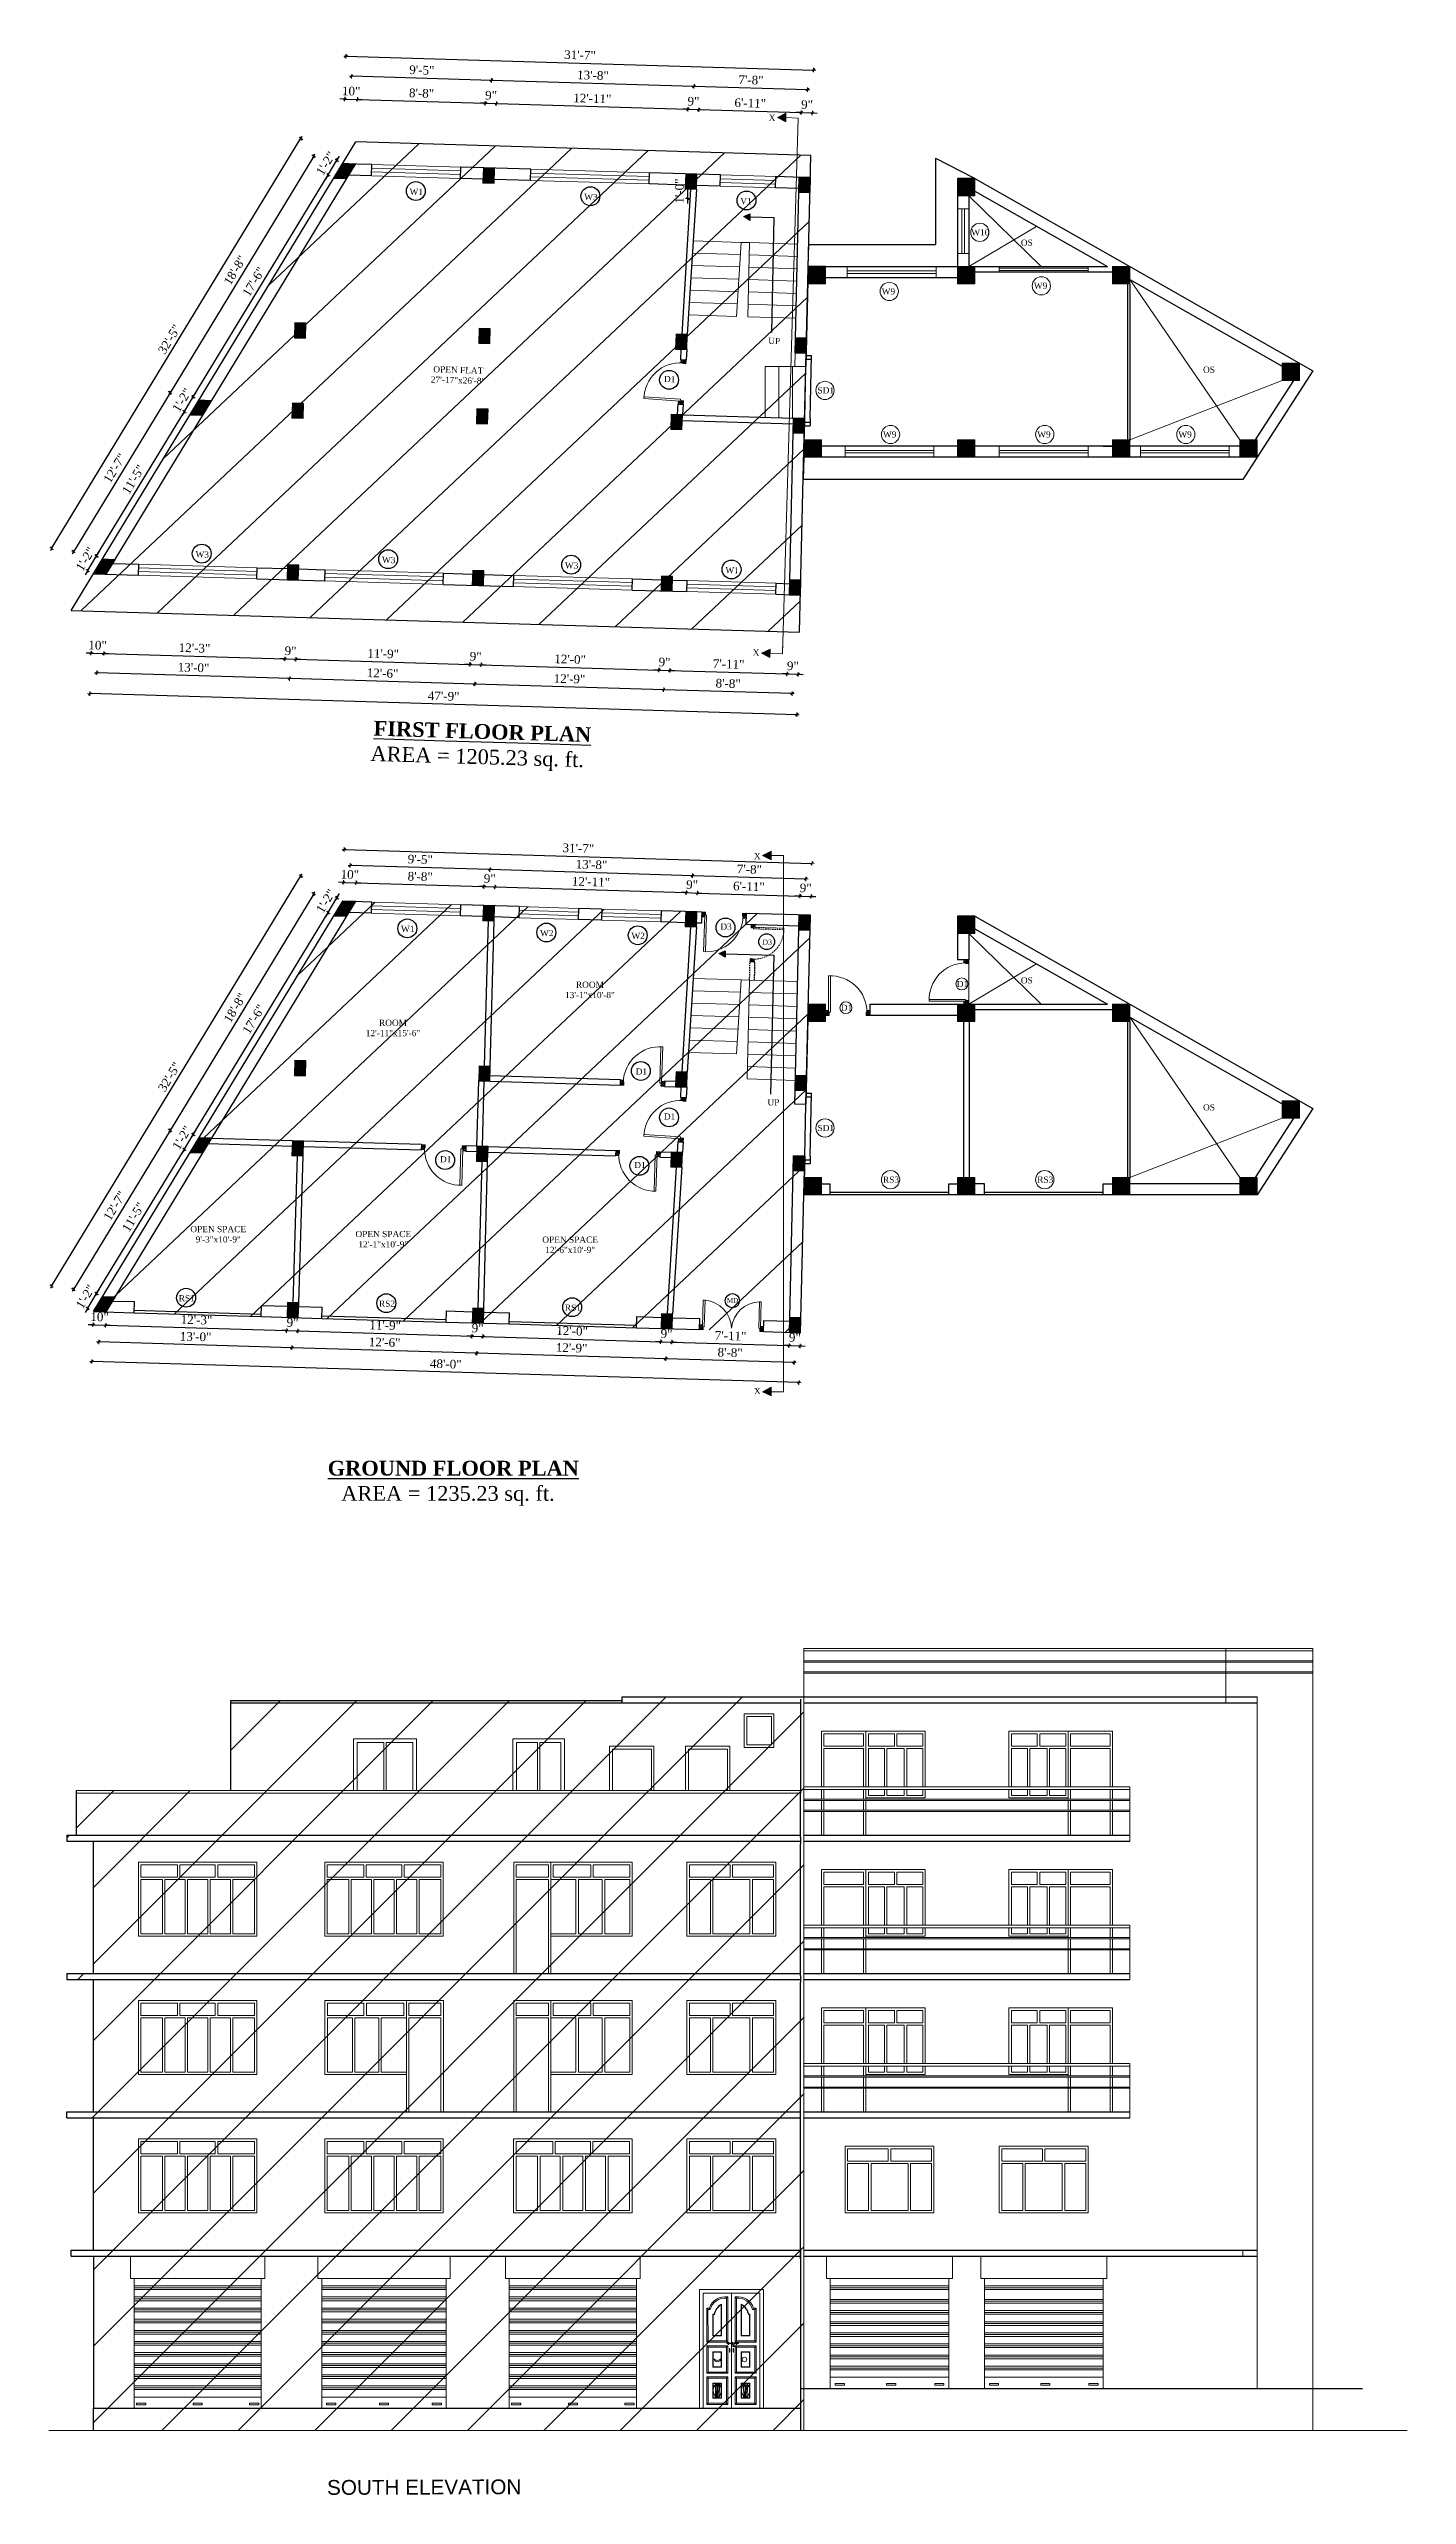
# Model space of a CAD drawing. Header units: inches. Extents: x 4069 to 291496, y -47643 to 12535.
# Drawn here: x 139208 to 140308, y -24238 to -22257 of the extents above; entities that cross this region are included whole.
import ezdxf

# ---------------------------------------------------------------- set-up
doc = ezdxf.new("R2010")
doc.units = ezdxf.units.IN
doc.header["$LTSCALE"] = 5
doc.header["$MEASUREMENT"] = 0
doc.linetypes.add('HIDDEN', pattern=[0.375, 0.25, -0.125])
for name, color, linetype, lineweight in [('A-WALL', 7, 'Continuous', 9), ('Dimension', 7, 'Continuous', 18), ('DOOR', 62, 'Continuous', 0), ('Dw', 2, 'Continuous', 18), ('Railing', 43, 'Continuous', 18), ('tefriş', 30, 'Continuous', 9), ('win', 5, 'Continuous', 18)]:
    doc.layers.add(name, color=color, linetype=linetype, lineweight=lineweight)
for name, color, linetype in [('column', 4, 'Continuous'), ('TEXT', 6, 'Continuous'), ('WALL', 7, 'Continuous')]:
    doc.layers.add(name, color=color, linetype=linetype)
doc.layers.add('dim line', color=7, linetype='Continuous', lineweight=15, true_color=0xfab2b2)
doc.styles.add('DIMTEXT', font='arial.ttf', dxfattribs={"height": 8})
doc.styles.add('ordinary', font='times.ttf')
doc.dimstyles.new('Copy of 96', dxfattribs={"dimtxt": 7, "dimasz": 4, "dimexe": 0.5, "dimexo": 0.5, "dimgap": 3, "dimtad": 1, "dimdec": 1, "dimzin": 11, "dimdsep": 46, "dimlunit": 4, "dimtxsty": 'ordinary', "dimblk": 'OBLIQUE', "dimcen": 0.09, "dimse1": 1, "dimse2": 1, "dimclrt": 6, "dimazin": 0, "dimtfac": 1, "dimtdec": 1, "dimtix": 1, "dimtmove": 2, "dimatfit": 3, "dimldrblk": 'leader', "dimfxl": 0.5, "dimfxlon": 1, "dimtolj": 1, "dimtzin": 0, "dimarcsym": 0})

msp = doc.modelspace()

# ---------------------------------------------------------------- texts
at = {"layer": 'column', "color": 0, "insert": (139512.10897, -24225.30194), "char_height": 12, "width": 216.2724828, "attachment_point": 2, "rotation": 0.20565602, "style": 'DIMTEXT'}
msp.add_mtext('SOUTH ELEVATION', dxfattribs=at)
at = {"layer": 'TEXT', "style": 'ordinary'}
for s, rotation, p in [('W1', 358.29037351, (139500.22753, -22375.29402)), ('W3', 358.29037351, (139641.62817, -22379.51543)), ('V1', 358.29037351, (139768.02059, -22382.9287)), ('UP', 358.28959735, (139790.70348, -22496.1056)), ('D1', 358.28959735, (139706.26909, -22526.99584)), ('W3', 358.29037351, (139326.84613, -22668.87762)), ('W3', 358.29037351, (139477.85799, -22673.38596)), ('W3', 358.29037351, (139626.01959, -22677.80922)), ('W1', 358.29037351, (139755.96126, -22681.68853))]:
    msp.add_text(s, height=5, rotation=rotation, dxfattribs=at).set_placement(p)
for s, height, p in [('W10', 5, (139955.21094, -22408.3125)), ('OS', 5, (139995.36014, -22416.71355)), ('W9', 5, (139882.66193, -22456.08985)), ('W9', 5, (140005.88846, -22451.58985)), ('OS', 5, (140142.91282, -22519.54421)), ('SD1', 5, (139830.67481, -22536.24929)), ('W9', 5, (139883.72089, -22571.9077)), ('W9', 5, (140008.60972, -22571.9077)), ('W9', 5, (140122.89775, -22571.9077)), ('W1', 5, (139493.34113, -22972.26937)), ('W2', 5, (139605.94272, -22975.631)), ('W2', 5, (139679.97748, -22977.84126)), ('D3', 5, (139751.99307, -22970.41881)), ('D3', 4.1665, (139786.03692, -22982.57598)), ('D1', 5, (139943.46692, -23016.83021)), ('OS', 5, (139995.36014, -23013.89449)), ('D1', 5, (139849.56183, -23036.05078)), ('D1', 5, (139683.40084, -23087.72396)), ('UP', 5, (139790.12446, -23112.68145)), ('D1', 5, (139706.26909, -23124.17678)), ('SD1', 5, (139830.67481, -23133.43023)), ('OS', 5, (140142.91282, -23116.72515)), ('D1', 5, (139524.91792, -23158.72653)), ('D1', 5, (139682.26806, -23163.4241)), ('RS3', 5, (139883.72089, -23175.26535)), ('RS3', 5, (140008.60972, -23175.26535)), ('RS1', 5, (139313.36628, -23271.27051)), ('MD', 3.75, (139757.21949, -23272.38615)), ('RS2', 5, (139475.52522, -23275.69588)), ('RS1', 5, (139626.06768, -23278.94297))]:
    msp.add_text(s, height=height, dxfattribs=at).set_placement(p)
at = {"layer": 'TEXT', "insert": (139539.4823, -22528.11683), "char_height": 5, "attachment_point": 8, "rotation": 358.28959735, "style": 'ordinary'}
msp.add_mtext_dynamic_manual_height_columns('OPEN FLAT\\P27\'-17"x26\'-8"', width=101.5687276, gutter_width=1720.71691, heights=[0], dxfattribs=at)
at = {"layer": 'TEXT', "char_height": 12, "width": 219.8150831, "attachment_point": 8, "rotation": 358.28959735, "style": 'ordinary'}
for s, insert in [('{\\fTimes New Roman|b1|i0|c0|p18;\\LFIRST FLOOR PLAN}', (139559.11281, -22816.08209)), ('AREA = 1205.23 sq. ft.', (139554.80627, -22840.20507))]:
    msp.add_mtext(s, dxfattribs=dict(at, insert=insert))
at = {"layer": 'TEXT', "char_height": 5, "attachment_point": 8, "style": 'ordinary'}
for s, insert in [('ROOM\\P13\'-1"x10\'-8"', (139646.35661, -23025.88949)), ('ROOM\\P12\'-11"x15\'-6"', (139486.85767, -23056.69436)), ('OPEN SPACE\\P9\'-3"x10\'-9"', (139345.31134, -23223.71928)), ('OPEN SPACE\\P12\'-1"x10\'-9"', (139479.02754, -23227.71128)), ('OPEN SPACE\\P12\'-6"x10\'-9"', (139630.35053, -23232.22891))]:
    msp.add_mtext_dynamic_manual_height_columns(s, width=101.5687276, gutter_width=1720.71691, heights=[0], dxfattribs=dict(at, insert=insert))
at = {"layer": 'TEXT', "char_height": 12, "width": 219.8150831, "attachment_point": 8, "style": 'ordinary'}
for s, insert in [('{\\fTimes New Roman|b1|i0|c0|p18;\\LGROUND FLOOR PLAN}', (139535.71173, -23412.5644)), ('AREA = 1235.23 sq. ft.', (139531.40519, -23436.68739))]:
    msp.add_mtext(s, dxfattribs=dict(at, insert=insert))

# ---------------------------------------------------------------- blocks, each defined once
blk = doc.blocks.new('C1a')
at = {"color": 1, "ltscale": 5}
for p, q in [((18657.7, 4625.8), (18648.7, 4625.8)), ((18648.7, 4625.8), (18648.8, 4613.8)), ((18657.8, 4613.8), (18657.7, 4625.8)), ((18648.8, 4613.8), (18657.8, 4613.8))]:
    blk.add_line(p, q, dxfattribs=at)
blk = doc.blocks.new('c2a')
at = {"color": 1, "ltscale": 5}
for p, q in [((18091.6, 4625.8), (18084.8, 4613.8)), ((18102, 4625.8), (18091.6, 4625.8)), ((18095.2, 4613.8), (18102, 4625.8)), ((18084.8, 4613.8), (18095.2, 4613.8))]:
    blk.add_line(p, q, dxfattribs=at)
blk = doc.blocks.new('A$C27B36B59')
at = {"layer": 'DOOR'}
for p, q in [((0, 4), (0, 0)), ((2.5, 4), (0, 4)), ((0, 0), (3, 0)), ((2.5, 2.5), (2.5, 4)), ((3, 2.5), (2.5, 2.5)), ((3, 0), (3, 2.5))]:
    blk.add_line(p, q, dxfattribs=at)
for centre, radius, start, end in [((-1.4, -0.5), 4.75, 22.1411, 72.838), ((1.3, 2.1), 1.64, 45.138, 144.8948), ((2.2, 0.3), 2.49, 83.3149, 152.658), ((0.1, 0.4), 2.05, 349.4875, 93.6805), ((2, -0.5), 2.01, 58.7447, 166.495), ((-0.1, 0.3), 1.13, 343.542, 86.947), ((2.1, -0.4), 1.17, 38.2816, 160.1519)]:
    blk.add_arc(centre, radius, start, end, dxfattribs=at)
blk = doc.blocks.new('D2')
at = {"layer": 'DOOR'}
for p, q in [((74474, 24047.6), (74474, 24018.1)), ((74474, 24047.6), (74475.5, 24047.6)), ((74475.5, 24047.6), (74475.5, 24018.1))]:
    blk.add_line(p, q, dxfattribs=at)
blk.add_arc((74474, 24047.6), 29.5, 180, 272.9146, dxfattribs=at)
at = {"layer": 'DOOR', "xscale": -1, "rotation": 180}
blk.add_blockref('A$C27B36B59', (74442, 24050.1), dxfattribs=at)
at = {"layer": 'DOOR', "rotation": 180}
blk.add_blockref('A$C27B36B59', (74478, 24050.1), dxfattribs=at)
blk = doc.blocks.new('smalldoor hidden')
at = {"layer": 'DOOR', "linetype": 'HIDDEN'}
for p, q in [((9851.6, -757.2), (9876.2, -757.2)), ((9851.6, -758.4), (9851.6, -757.2)), ((9851.6, -758.4), (9876.2, -758.4))]:
    blk.add_line(p, q, dxfattribs=at)
blk.add_arc((9851.6, -758.4), 24.6, 270, 2.9146, dxfattribs=at)
at = {"layer": 'DOOR', "linetype": 'HIDDEN', "yscale": 0.8333000000020547, "zscale": 0.8333000000002357, "rotation": 270}
for p, xscale in [((9849.5, -755.1), 0.8332999999984168), ((9849.5, -785.1), -0.8332999999984168)]:
    blk.add_blockref('A$C27B36B59', p, dxfattribs=dict(at, xscale=xscale))
blk = doc.blocks.new('x-x')
at = {"ltscale": 5}
for points in [[(11364, -701.5), (11364, -694.5), (11357.1, -698.1)], [(11364, -1135.5), (11364, -1128.5), (11357.1, -1132.1)]]:
    blk.add_hatch(color=256, dxfattribs=at).paths.add_polyline_path(points)
for p, q in [((11364, -694.5), (11357.1, -698.1)), ((11357.1, -698.1), (11364, -701.5)), ((11364, -701.5), (11364, -694.5)), ((11374.1, -698.1), (11364, -698.1)), ((11374.1, -698.1), (11374.1, -1132.1)), ((11364, -1128.5), (11357.1, -1132.1)), ((11364, -1135.5), (11364, -1128.5)), ((11357.1, -1132.1), (11364, -1135.5)), ((11374.1, -1132.1), (11364, -1132.1))]:
    blk.add_line(p, q, dxfattribs=at)
at = {"layer": 'A-WALL', "color": 1, "ltscale": 5}
blk.add_line((11374.1, -1120.1), (11374.1, -1132.1), dxfattribs=at)
at = {"layer": 'TEXT', "style": 'ordinary'}
for p in [(11350.1, -701), (11350.1, -1134.1)]:
    blk.add_text('X', height=5, dxfattribs=at).set_placement(p)
blk = doc.blocks.new('oblique')
at = {"color": 0, "lineweight": -2}
blk.add_line((0.25, 0.25), (-0.25, -0.25), dxfattribs=at)
at = {"layer": 'dim line', "lineweight": 9}
for p, q in [((-0.4375, 0), (0.4375, 0)), ((0, 0.4375), (0, -0.4375))]:
    blk.add_line(p, q, dxfattribs=at)
blk = doc.blocks.new('*D4563')
at = {"layer": 'A-WALL', "color": 0, "lineweight": -2, "ltscale": 50, "transparency": 16777216}
blk.add_line((139811.7, -23320.9), (139707.8, -23317.8), dxfattribs=at)
at = {"layer": 'Defpoints', "color": 0, "ltscale": 50, "transparency": 16777216}
for p in [(139708.5, -23293.4), (139812.4, -23296.5), (139707.8, -23317.8)]:
    blk.add_point(p, dxfattribs=at)
at = {"layer": 'A-WALL', "color": 0, "lineweight": -2, "ltscale": 50, "transparency": 16777216, "xscale": 4, "yscale": 4, "zscale": 4}
for p, rotation in [((139707.8, -23317.8), 178.2899854281403), ((139811.7, -23320.9), 358.2899854281403)]:
    blk.add_blockref('oblique', p, dxfattribs=dict(at, rotation=rotation))
at = {"layer": 'A-WALL', "color": 6, "ltscale": 50, "transparency": 16777216, "insert": (139759.9, -23312.8), "char_height": 7, "attachment_point": 5, "rotation": 358.29, "style": 'ordinary'}
blk.add_mtext('\\A1;8\'-8"', dxfattribs=at)
blk = doc.blocks.new('_OBLIQUE')
at = {"color": 0, "linetype": 'ByBlock'}
blk.add_line((-0.5, -0.5), (0.5, 0.5), dxfattribs=at)
blk = doc.blocks.new('leader')
at = {"layer": 'Dimension'}
for p, q in [((-4.42, 0), (4.42, 0)), ((0, -4.33), (0, 4.33))]:
    blk.add_line(p, q, dxfattribs=at)
blk = doc.blocks.new('*D4564')
at = {"layer": 'A-WALL', "color": 0, "lineweight": -2, "ltscale": 50, "transparency": 16777216}
blk.add_line((139707.8, -23317.8), (139554.8, -23313.3), dxfattribs=at)
at = {"layer": 'Defpoints', "color": 0, "ltscale": 50, "transparency": 16777216}
for p in [(139555.6, -23288.9), (139708.5, -23293.4), (139554.8, -23313.3)]:
    blk.add_point(p, dxfattribs=at)
at = {"layer": 'A-WALL', "color": 0, "lineweight": -2, "ltscale": 50, "transparency": 16777216, "xscale": 4, "yscale": 4, "zscale": 4}
for p, rotation in [((139554.8, -23313.3), 178.2899854281411), ((139707.8, -23317.8), 358.2899854281411)]:
    blk.add_blockref('oblique', p, dxfattribs=dict(at, rotation=rotation))
at = {"layer": 'A-WALL', "color": 6, "ltscale": 50, "transparency": 16777216, "insert": (139631.5, -23309), "char_height": 7, "attachment_point": 5, "rotation": 358.29, "style": 'ordinary'}
blk.add_mtext('\\A1;12\'-9"', dxfattribs=at)
blk = doc.blocks.new('*D4565')
at = {"layer": 'A-WALL', "color": 0, "lineweight": -2, "ltscale": 50, "transparency": 16777216}
blk.add_line((139554.8, -23313.3), (139404.9, -23308.8), dxfattribs=at)
at = {"layer": 'Defpoints', "color": 0, "ltscale": 50, "transparency": 16777216}
for p in [(139405.6, -23284.4), (139555.6, -23288.9), (139404.9, -23308.8)]:
    blk.add_point(p, dxfattribs=at)
at = {"layer": 'A-WALL', "color": 0, "lineweight": -2, "ltscale": 50, "transparency": 16777216, "xscale": 4, "yscale": 4, "zscale": 4}
for p, rotation in [((139404.9, -23308.8), 178.2899854281411), ((139554.8, -23313.3), 358.2899854281411)]:
    blk.add_blockref('oblique', p, dxfattribs=dict(at, rotation=rotation))
at = {"layer": 'A-WALL', "color": 6, "ltscale": 50, "transparency": 16777216, "insert": (139480.1, -23304.5), "char_height": 7, "attachment_point": 5, "rotation": 358.29, "style": 'ordinary'}
blk.add_mtext('\\A1;12\'-6"', dxfattribs=at)
blk = doc.blocks.new('*D4566')
at = {"layer": 'A-WALL', "color": 0, "lineweight": -2, "ltscale": 50, "transparency": 16777216}
blk.add_line((139404.9, -23308.8), (139248.6, -23304.1), dxfattribs=at)
at = {"layer": 'Defpoints', "color": 0, "ltscale": 50, "transparency": 16777216}
for p in [(139249.4, -23279.7), (139405.6, -23284.4), (139248.6, -23304.1)]:
    blk.add_point(p, dxfattribs=at)
at = {"layer": 'A-WALL', "color": 0, "lineweight": -2, "ltscale": 50, "transparency": 16777216, "xscale": 4, "yscale": 4, "zscale": 4}
for p, rotation in [((139248.6, -23304.1), 178.2899854281411), ((139404.9, -23308.8), 358.2899854281411)]:
    blk.add_blockref('oblique', p, dxfattribs=dict(at, rotation=rotation))
at = {"layer": 'A-WALL', "color": 6, "ltscale": 50, "transparency": 16777216, "insert": (139327, -23299.9), "char_height": 7, "attachment_point": 5, "rotation": 358.29, "style": 'ordinary'}
blk.add_mtext('\\A1;13\'-0"', dxfattribs=at)
blk = doc.blocks.new('*D4019')
at = {"layer": 'A-WALL', "color": 0, "lineweight": -2, "ltscale": 50, "transparency": 16777216}
blk.add_line((139815.7, -23337.1), (139243, -23320), dxfattribs=at)
at = {"layer": 'Defpoints', "color": 0, "ltscale": 50, "transparency": 16777216}
for p in [(139244.2, -23279.6), (139816.9, -23296.7), (139243, -23320)]:
    blk.add_point(p, dxfattribs=at)
at = {"layer": 'A-WALL', "color": 0, "lineweight": -2, "ltscale": 50, "transparency": 16777216, "xscale": 4, "yscale": 4, "zscale": 4}
for p, rotation in [((139243, -23320), 178.2899854281411), ((139815.7, -23337.1), 358.2899854281411)]:
    blk.add_blockref('oblique', p, dxfattribs=dict(at, rotation=rotation))
at = {"layer": 'A-WALL', "color": 6, "ltscale": 50, "transparency": 16777216, "insert": (139529.6, -23322), "char_height": 7, "attachment_point": 5, "rotation": 358.29, "style": 'ordinary'}
blk.add_mtext('\\A1;48\'-0"', dxfattribs=at)
blk = doc.blocks.new('*D4567')
at = {"layer": 'A-WALL', "color": 0, "lineweight": -2, "ltscale": 50, "transparency": 16777216}
for p, q in [((139239.6, -23276.8), (139246.8, -23265)), ((139246.8, -23265), (139248.9, -23261.6)), ((139239.6, -23276.8), (139237.5, -23280.2))]:
    blk.add_line(p, q, dxfattribs=at)
at = {"layer": 'Defpoints', "color": 0, "ltscale": 50, "transparency": 16777216}
for p in [(139246.8, -23265), (139251.4, -23267.8), (139244.2, -23279.6)]:
    blk.add_point(p, dxfattribs=at)
at = {"layer": 'A-WALL', "color": 0, "lineweight": -2, "ltscale": 50, "transparency": 16777216, "xscale": 4, "yscale": 4, "zscale": 4}
for p, rotation in [((139246.8, -23265), 238.7014709223615), ((139239.6, -23276.8), 58.70147092236149)]:
    blk.add_blockref('oblique', p, dxfattribs=dict(at, rotation=rotation))
at = {"layer": 'A-WALL', "color": 6, "ltscale": 50, "transparency": 16777216, "insert": (139237.7, -23267.5), "char_height": 7, "attachment_point": 5, "rotation": 58.7015, "style": 'ordinary'}
blk.add_mtext('\\A1;1\'-2"', dxfattribs=at)
blk = doc.blocks.new('*D4568')
at = {"layer": 'A-WALL', "color": 0, "lineweight": -2, "ltscale": 50, "transparency": 16777216}
blk.add_line((139246.8, -23265), (139317.9, -23148.1), dxfattribs=at)
at = {"layer": 'Defpoints', "color": 0, "ltscale": 50, "transparency": 16777216}
for p in [(139317.9, -23148.1), (139322.5, -23150.8), (139251.4, -23267.8)]:
    blk.add_point(p, dxfattribs=at)
at = {"layer": 'A-WALL', "color": 0, "lineweight": -2, "ltscale": 50, "transparency": 16777216, "xscale": 4, "yscale": 4, "zscale": 4}
for p, rotation in [((139317.9, -23148.1), 58.70147092263156), ((139246.8, -23265), 238.7014709226316)]:
    blk.add_blockref('oblique', p, dxfattribs=dict(at, rotation=rotation))
at = {"layer": 'A-WALL', "color": 6, "ltscale": 50, "transparency": 16777216, "insert": (139276.7, -23203.1), "char_height": 7, "attachment_point": 5, "rotation": 58.7015, "style": 'ordinary'}
blk.add_mtext('\\A1;11\'-5"', dxfattribs=at)
blk = doc.blocks.new('*D4569')
at = {"layer": 'A-WALL', "color": 0, "lineweight": -2, "ltscale": 50, "transparency": 16777216}
for p, q in [((139317.9, -23148.1), (139315.8, -23151.5)), ((139317.9, -23148.1), (139325.1, -23136.3)), ((139325.1, -23136.3), (139327.1, -23132.9))]:
    blk.add_line(p, q, dxfattribs=at)
at = {"layer": 'Defpoints', "color": 0, "ltscale": 50, "transparency": 16777216}
for p in [(139322.5, -23150.8), (139325.1, -23136.3), (139329.6, -23139)]:
    blk.add_point(p, dxfattribs=at)
at = {"layer": 'A-WALL', "color": 0, "lineweight": -2, "ltscale": 50, "transparency": 16777216, "xscale": 4, "yscale": 4, "zscale": 4}
for p, rotation in [((139317.9, -23148.1), 58.70147092263153), ((139325.1, -23136.3), 238.7014709226316)]:
    blk.add_blockref('oblique', p, dxfattribs=dict(at, rotation=rotation))
at = {"layer": 'A-WALL', "color": 6, "ltscale": 50, "transparency": 16777216, "insert": (139315.9, -23138.8), "char_height": 7, "attachment_point": 5, "rotation": 58.7015, "style": 'ordinary'}
blk.add_mtext('\\A1;1\'-2"', dxfattribs=at)
blk = doc.blocks.new('*D4570')
at = {"layer": 'A-WALL', "color": 0, "lineweight": -2, "ltscale": 50, "transparency": 16777216}
blk.add_line((139325.1, -23136.3), (139434.4, -22956.5), dxfattribs=at)
at = {"layer": 'Defpoints', "color": 0, "ltscale": 50, "transparency": 16777216}
for p in [(139434.4, -22956.5), (139438.9, -22959.2), (139329.6, -23139)]:
    blk.add_point(p, dxfattribs=at)
at = {"layer": 'A-WALL', "color": 0, "lineweight": -2, "ltscale": 50, "transparency": 16777216, "xscale": 4, "yscale": 4, "zscale": 4}
for p, rotation in [((139434.4, -22956.5), 58.70147092263156), ((139325.1, -23136.3), 238.7014709226316)]:
    blk.add_blockref('oblique', p, dxfattribs=dict(at, rotation=rotation))
at = {"layer": 'A-WALL', "color": 6, "ltscale": 50, "transparency": 16777216, "insert": (139374.1, -23042.9), "char_height": 7, "attachment_point": 5, "rotation": 58.7015, "style": 'ordinary'}
blk.add_mtext('\\A1;17\'-6"', dxfattribs=at)
blk = doc.blocks.new('*D4571')
at = {"layer": 'A-WALL', "color": 0, "lineweight": -2, "ltscale": 50, "transparency": 16777216}
for p, q in [((139434.4, -22956.5), (139441.5, -22944.7)), ((139441.5, -22944.7), (139443.6, -22941.2)), ((139434.4, -22956.5), (139432.3, -22959.9))]:
    blk.add_line(p, q, dxfattribs=at)
at = {"layer": 'Defpoints', "color": 0, "ltscale": 50, "transparency": 16777216}
for p in [(139441.5, -22944.7), (139446.1, -22947.4), (139438.9, -22959.2)]:
    blk.add_point(p, dxfattribs=at)
at = {"layer": 'A-WALL', "color": 0, "lineweight": -2, "ltscale": 50, "transparency": 16777216, "xscale": 4, "yscale": 4, "zscale": 4}
for p, rotation in [((139441.5, -22944.7), 238.7014709226316), ((139434.4, -22956.5), 58.70147092263153)]:
    blk.add_blockref('oblique', p, dxfattribs=dict(at, rotation=rotation))
at = {"layer": 'A-WALL', "color": 6, "ltscale": 50, "transparency": 16777216, "insert": (139432.4, -22947.2), "char_height": 7, "attachment_point": 5, "rotation": 58.7015, "style": 'ordinary'}
blk.add_mtext('\\A1;1\'-2"', dxfattribs=at)
blk = doc.blocks.new('*D4572')
at = {"layer": 'A-WALL', "color": 0, "lineweight": -2, "ltscale": 50, "transparency": 16777216}
blk.add_line((139422.7, -22941.3), (139306.3, -23132.9), dxfattribs=at)
at = {"layer": 'Defpoints', "color": 0, "ltscale": 50, "transparency": 16777216}
for p in [(139442.5, -22953.3), (139306.3, -23132.9), (139326, -23144.9)]:
    blk.add_point(p, dxfattribs=at)
at = {"layer": 'A-WALL', "color": 0, "lineweight": -2, "ltscale": 50, "transparency": 16777216, "xscale": 4, "yscale": 4, "zscale": 4}
for p, rotation in [((139422.7, -22941.3), 58.7014709224049), ((139306.3, -23132.9), 238.7014709224049)]:
    blk.add_blockref('oblique', p, dxfattribs=dict(at, rotation=rotation))
at = {"layer": 'A-WALL', "color": 6, "ltscale": 50, "transparency": 16777216, "insert": (139358.9, -23033.7), "char_height": 7, "attachment_point": 5, "rotation": 58.7015, "style": 'ordinary'}
blk.add_mtext('\\A1;18\'-8"', dxfattribs=at)
blk = doc.blocks.new('*D4573')
at = {"layer": 'A-WALL', "color": 0, "lineweight": -2, "ltscale": 50, "transparency": 16777216}
blk.add_line((139306.3, -23132.9), (139228, -23261.6), dxfattribs=at)
at = {"layer": 'Defpoints', "color": 0, "ltscale": 50, "transparency": 16777216}
for p in [(139326, -23144.9), (139228, -23261.6), (139247.8, -23273.7)]:
    blk.add_point(p, dxfattribs=at)
at = {"layer": 'A-WALL', "color": 0, "lineweight": -2, "ltscale": 50, "transparency": 16777216, "xscale": 4, "yscale": 4, "zscale": 4}
for p, rotation in [((139306.3, -23132.9), 58.7014709226316), ((139228, -23261.6), 238.7014709226316)]:
    blk.add_blockref('oblique', p, dxfattribs=dict(at, rotation=rotation))
at = {"layer": 'A-WALL', "color": 6, "ltscale": 50, "transparency": 16777216, "insert": (139261.5, -23193.9), "char_height": 7, "attachment_point": 5, "rotation": 58.7015, "style": 'ordinary'}
blk.add_mtext('\\A1;12\'-7"', dxfattribs=at)
blk = doc.blocks.new('*D4020')
at = {"layer": 'A-WALL', "color": 0, "lineweight": -2, "ltscale": 50, "transparency": 16777216}
blk.add_line((139210.4, -23259), (139412.3, -22926.9), dxfattribs=at)
at = {"layer": 'Defpoints', "color": 0, "ltscale": 50, "transparency": 16777216}
for p in [(139412.3, -22926.9), (139446.1, -22947.4), (139244.2, -23279.6)]:
    blk.add_point(p, dxfattribs=at)
at = {"layer": 'A-WALL', "color": 0, "lineweight": -2, "ltscale": 50, "transparency": 16777216, "xscale": 4, "yscale": 4, "zscale": 4}
for p, rotation in [((139412.3, -22926.9), 58.70147092240745), ((139210.4, -23259), 238.7014709224074)]:
    blk.add_blockref('oblique', p, dxfattribs=dict(at, rotation=rotation))
at = {"layer": 'A-WALL', "color": 6, "ltscale": 50, "transparency": 16777216, "insert": (139305.8, -23089.6), "char_height": 7, "attachment_point": 5, "rotation": 58.7015, "style": 'ordinary'}
blk.add_mtext('\\A1;32\'-5"', dxfattribs=at)
blk = doc.blocks.new('*D4574')
at = {"layer": 'A-WALL', "color": 0, "lineweight": -2, "ltscale": 50, "transparency": 16777216}
for p, q in [((139446.6, -22932.1), (139442.6, -22932)), ((139446.6, -22932.1), (139456.9, -22932.4)), ((139456.9, -22932.4), (139460.9, -22932.6))]:
    blk.add_line(p, q, dxfattribs=at)
at = {"layer": 'Defpoints', "color": 0, "ltscale": 50, "transparency": 16777216}
for p in [(139456.9, -22932.4), (139446.1, -22947.4), (139456.5, -22947.7)]:
    blk.add_point(p, dxfattribs=at)
at = {"layer": 'A-WALL', "color": 0, "lineweight": -2, "ltscale": 50, "transparency": 16777216, "xscale": 4, "yscale": 4, "zscale": 4}
for p, rotation in [((139446.6, -22932.1), 358.2899854281607), ((139456.9, -22932.4), 178.2899854281607)]:
    blk.add_blockref('oblique', p, dxfattribs=dict(at, rotation=rotation))
at = {"layer": 'A-WALL', "color": 6, "ltscale": 50, "transparency": 16777216, "insert": (139451.9, -22925.7), "char_height": 7, "attachment_point": 5, "rotation": 358.29, "style": 'ordinary'}
blk.add_mtext('\\A1;10"', dxfattribs=at)
blk = doc.blocks.new('*D4575')
at = {"layer": 'A-WALL', "color": 0, "lineweight": -2, "ltscale": 50, "transparency": 16777216}
blk.add_line((139456.9, -22932.4), (139560.5, -22935.5), dxfattribs=at)
at = {"layer": 'Defpoints', "color": 0, "ltscale": 50, "transparency": 16777216}
for p in [(139456.5, -22947.7), (139560.1, -22950.8), (139560.5, -22935.5)]:
    blk.add_point(p, dxfattribs=at)
at = {"layer": 'A-WALL', "color": 0, "lineweight": -2, "ltscale": 50, "transparency": 16777216, "xscale": 4, "yscale": 4, "zscale": 4}
for p, rotation in [((139456.9, -22932.4), 178.2899854281412), ((139560.5, -22935.5), 358.2899854281412)]:
    blk.add_blockref('oblique', p, dxfattribs=dict(at, rotation=rotation))
at = {"layer": 'A-WALL', "color": 6, "ltscale": 50, "transparency": 16777216, "insert": (139508.9, -22927.4), "char_height": 7, "attachment_point": 5, "rotation": 358.29, "style": 'ordinary'}
blk.add_mtext('\\A1;8\'-8"', dxfattribs=at)
blk = doc.blocks.new('*D4576')
at = {"layer": 'A-WALL', "color": 0, "lineweight": -2, "ltscale": 50, "transparency": 16777216}
for p, q in [((139560.5, -22935.5), (139556.5, -22935.4)), ((139560.5, -22935.5), (139569.5, -22935.8)), ((139569.5, -22935.8), (139573.5, -22935.9))]:
    blk.add_line(p, q, dxfattribs=at)
at = {"layer": 'Defpoints', "color": 0, "ltscale": 50, "transparency": 16777216}
for p in [(139560.1, -22950.8), (139569.1, -22951.1), (139569.5, -22935.8)]:
    blk.add_point(p, dxfattribs=at)
at = {"layer": 'A-WALL', "color": 0, "lineweight": -2, "ltscale": 50, "transparency": 16777216, "xscale": 4, "yscale": 4, "zscale": 4}
for p, rotation in [((139560.5, -22935.5), 358.2899854281412), ((139569.5, -22935.8), 178.2899854281412)]:
    blk.add_blockref('oblique', p, dxfattribs=dict(at, rotation=rotation))
at = {"layer": 'A-WALL', "color": 6, "ltscale": 50, "transparency": 16777216, "insert": (139565.2, -22929.1), "char_height": 7, "attachment_point": 5, "rotation": 358.29, "style": 'ordinary'}
blk.add_mtext('\\A1;9"', dxfattribs=at)
blk = doc.blocks.new('*D4577')
at = {"layer": 'A-WALL', "color": 0, "lineweight": -2, "ltscale": 50, "transparency": 16777216}
blk.add_line((139569.5, -22935.8), (139724.4, -22940.4), dxfattribs=at)
at = {"layer": 'Defpoints', "color": 0, "ltscale": 50, "transparency": 16777216}
for p in [(139569.1, -22951.1), (139724.4, -22940.4), (139724, -22955.7)]:
    blk.add_point(p, dxfattribs=at)
at = {"layer": 'A-WALL', "color": 0, "lineweight": -2, "ltscale": 50, "transparency": 16777216, "xscale": 4, "yscale": 4, "zscale": 4}
for p, rotation in [((139569.5, -22935.8), 178.2899854281412), ((139724.4, -22940.4), 358.2899854281412)]:
    blk.add_blockref('oblique', p, dxfattribs=dict(at, rotation=rotation))
at = {"layer": 'A-WALL', "color": 6, "ltscale": 50, "transparency": 16777216, "insert": (139647.2, -22931.6), "char_height": 7, "attachment_point": 5, "rotation": 358.29, "style": 'ordinary'}
blk.add_mtext('\\A1;12\'-11"', dxfattribs=at)
blk = doc.blocks.new('*D4578')
at = {"layer": 'A-WALL', "color": 0, "lineweight": -2, "ltscale": 50, "transparency": 16777216}
for p, q in [((139724.4, -22940.4), (139720.4, -22940.3)), ((139724.4, -22940.4), (139733.4, -22940.7)), ((139733.4, -22940.7), (139737.4, -22940.8))]:
    blk.add_line(p, q, dxfattribs=at)
at = {"layer": 'Defpoints', "color": 0, "ltscale": 50, "transparency": 16777216}
for p in [(139733.4, -22940.7), (139724, -22955.7), (139733, -22956)]:
    blk.add_point(p, dxfattribs=at)
at = {"layer": 'A-WALL', "color": 0, "lineweight": -2, "ltscale": 50, "transparency": 16777216, "xscale": 4, "yscale": 4, "zscale": 4}
for p, rotation in [((139724.4, -22940.4), 358.2899854281412), ((139733.4, -22940.7), 178.2899854281412)]:
    blk.add_blockref('oblique', p, dxfattribs=dict(at, rotation=rotation))
at = {"layer": 'A-WALL', "color": 6, "ltscale": 50, "transparency": 16777216, "insert": (139729.1, -22934), "char_height": 7, "attachment_point": 5, "rotation": 358.29, "style": 'ordinary'}
blk.add_mtext('\\A1;9"', dxfattribs=at)
blk = doc.blocks.new('*D4579')
at = {"layer": 'A-WALL', "color": 0, "lineweight": -2, "ltscale": 50, "transparency": 16777216}
blk.add_line((139733.4, -22940.7), (139816.4, -22943.2), dxfattribs=at)
at = {"layer": 'Defpoints', "color": 0, "ltscale": 50, "transparency": 16777216}
for p in [(139816.4, -22943.2), (139733, -22956), (139815.9, -22958.5)]:
    blk.add_point(p, dxfattribs=at)
at = {"layer": 'A-WALL', "color": 0, "lineweight": -2, "ltscale": 50, "transparency": 16777216, "xscale": 4, "yscale": 4, "zscale": 4}
for p, rotation in [((139733.4, -22940.7), 178.2899854281412), ((139816.4, -22943.2), 358.2899854281412)]:
    blk.add_blockref('oblique', p, dxfattribs=dict(at, rotation=rotation))
at = {"layer": 'A-WALL', "color": 6, "ltscale": 50, "transparency": 16777216, "insert": (139775.1, -22935.4), "char_height": 7, "attachment_point": 5, "rotation": 358.29, "style": 'ordinary'}
blk.add_mtext('\\A1;6\'-11"', dxfattribs=at)
blk = doc.blocks.new('*D4580')
at = {"layer": 'A-WALL', "color": 0, "lineweight": -2, "ltscale": 50, "transparency": 16777216}
for p, q in [((139816.4, -22943.2), (139812.4, -22943.1)), ((139816.4, -22943.2), (139825.4, -22943.4)), ((139825.4, -22943.4), (139829.4, -22943.6))]:
    blk.add_line(p, q, dxfattribs=at)
at = {"layer": 'Defpoints', "color": 0, "ltscale": 50, "transparency": 16777216}
for p in [(139825.4, -22943.4), (139815.9, -22958.5), (139824.9, -22958.7)]:
    blk.add_point(p, dxfattribs=at)
at = {"layer": 'A-WALL', "color": 0, "lineweight": -2, "ltscale": 50, "transparency": 16777216, "xscale": 4, "yscale": 4, "zscale": 4}
for p, rotation in [((139816.4, -22943.2), 358.2899854281412), ((139825.4, -22943.4), 178.2899854281412)]:
    blk.add_blockref('oblique', p, dxfattribs=dict(at, rotation=rotation))
at = {"layer": 'A-WALL', "color": 6, "ltscale": 50, "transparency": 16777216, "insert": (139821.1, -22936.7), "char_height": 7, "attachment_point": 5, "rotation": 358.29, "style": 'ordinary'}
blk.add_mtext('\\A1;9"', dxfattribs=at)
blk = doc.blocks.new('*D4581')
at = {"layer": 'A-WALL', "color": 0, "lineweight": -2, "ltscale": 50, "transparency": 16777216}
blk.add_line((139821.3, -22929.4), (139729.4, -22926.7), dxfattribs=at)
at = {"layer": 'Defpoints', "color": 0, "ltscale": 50, "transparency": 16777216}
for p in [(139729.4, -22926.7), (139728.5, -22955.9), (139820.4, -22958.6)]:
    blk.add_point(p, dxfattribs=at)
at = {"layer": 'A-WALL', "color": 0, "lineweight": -2, "ltscale": 50, "transparency": 16777216, "xscale": 4, "yscale": 4, "zscale": 4}
for p, rotation in [((139729.4, -22926.7), 178.2899854281411), ((139821.3, -22929.4), 358.2899854281411)]:
    blk.add_blockref('oblique', p, dxfattribs=dict(at, rotation=rotation))
at = {"layer": 'A-WALL', "color": 6, "ltscale": 50, "transparency": 16777216, "insert": (139775.5, -22921.5), "char_height": 7, "attachment_point": 5, "rotation": 358.29, "style": 'ordinary'}
blk.add_mtext('\\A1;7\'-8"', dxfattribs=at)
blk = doc.blocks.new('*D4582')
at = {"layer": 'A-WALL', "color": 0, "lineweight": -2, "ltscale": 50, "transparency": 16777216}
blk.add_line((139729.4, -22926.7), (139565.4, -22921.8), dxfattribs=at)
at = {"layer": 'Defpoints', "color": 0, "ltscale": 50, "transparency": 16777216}
for p in [(139565.4, -22921.8), (139564.6, -22951), (139728.5, -22955.9)]:
    blk.add_point(p, dxfattribs=at)
at = {"layer": 'A-WALL', "color": 0, "lineweight": -2, "ltscale": 50, "transparency": 16777216, "xscale": 4, "yscale": 4, "zscale": 4}
for p, rotation in [((139565.4, -22921.8), 178.2899854281411), ((139729.4, -22926.7), 358.2899854281411)]:
    blk.add_blockref('oblique', p, dxfattribs=dict(at, rotation=rotation))
at = {"layer": 'A-WALL', "color": 6, "ltscale": 50, "transparency": 16777216, "insert": (139647.6, -22917.7), "char_height": 7, "attachment_point": 5, "rotation": 358.29, "style": 'ordinary'}
blk.add_mtext('\\A1;13\'-8"', dxfattribs=at)
blk = doc.blocks.new('*D4583')
at = {"layer": 'A-WALL', "color": 0, "lineweight": -2, "ltscale": 50, "transparency": 16777216}
blk.add_line((139565.4, -22921.8), (139452.2, -22918.4), dxfattribs=at)
at = {"layer": 'Defpoints', "color": 0, "ltscale": 50, "transparency": 16777216}
for p in [(139452.2, -22918.4), (139451.3, -22947.6), (139564.6, -22951)]:
    blk.add_point(p, dxfattribs=at)
at = {"layer": 'A-WALL', "color": 0, "lineweight": -2, "ltscale": 50, "transparency": 16777216, "xscale": 4, "yscale": 4, "zscale": 4}
for p, rotation in [((139452.2, -22918.4), 178.2899854281411), ((139565.4, -22921.8), 358.2899854281411)]:
    blk.add_blockref('oblique', p, dxfattribs=dict(at, rotation=rotation))
at = {"layer": 'A-WALL', "color": 6, "ltscale": 50, "transparency": 16777216, "insert": (139509, -22913.5), "char_height": 7, "attachment_point": 5, "rotation": 358.29, "style": 'ordinary'}
blk.add_mtext('\\A1;9\'-5"', dxfattribs=at)
blk = doc.blocks.new('*D4021')
at = {"layer": 'A-WALL', "color": 0, "lineweight": -2, "ltscale": 50, "transparency": 16777216}
blk.add_line((139447.4, -22905.4), (139826.2, -22916.7), dxfattribs=at)
at = {"layer": 'Defpoints', "color": 0, "ltscale": 50, "transparency": 16777216}
for p in [(139826.2, -22916.7), (139446.1, -22947.4), (139824.9, -22958.7)]:
    blk.add_point(p, dxfattribs=at)
at = {"layer": 'A-WALL', "color": 0, "lineweight": -2, "ltscale": 50, "transparency": 16777216, "xscale": 4, "yscale": 4, "zscale": 4}
for p, rotation in [((139447.4, -22905.4), 178.2899854281411), ((139826.2, -22916.7), 358.2899854281411)]:
    blk.add_blockref('oblique', p, dxfattribs=dict(at, rotation=rotation))
at = {"layer": 'A-WALL', "color": 6, "ltscale": 50, "transparency": 16777216, "insert": (139637, -22904.5), "char_height": 7, "attachment_point": 5, "rotation": 358.29, "style": 'ordinary'}
blk.add_mtext('\\A1;31\'-7"', dxfattribs=at)
blk = doc.blocks.new('*D4022')
at = {"layer": 'A-WALL', "color": 0, "lineweight": -2, "ltscale": 50, "transparency": 16777216}
for p, q in [((139243.9, -23290.3), (139239.9, -23290.2)), ((139243.9, -23290.3), (139254.2, -23290.6)), ((139254.2, -23290.6), (139258.2, -23290.7))]:
    blk.add_line(p, q, dxfattribs=at)
at = {"layer": 'Defpoints', "color": 0, "ltscale": 50, "transparency": 16777216}
for p in [(139244.2, -23279.6), (139254.5, -23279.9), (139254.2, -23290.6)]:
    blk.add_point(p, dxfattribs=at)
at = {"layer": 'A-WALL', "color": 0, "lineweight": -2, "ltscale": 50, "transparency": 16777216, "xscale": 4, "yscale": 4, "zscale": 4}
for p, rotation in [((139243.9, -23290.3), 358.2899854281411), ((139254.2, -23290.6), 178.2899854281411)]:
    blk.add_blockref('oblique', p, dxfattribs=dict(at, rotation=rotation))
at = {"layer": 'A-WALL', "color": 6, "ltscale": 50, "transparency": 16777216, "insert": (139249.2, -23283.9), "char_height": 7, "attachment_point": 5, "rotation": 358.29, "style": 'ordinary'}
blk.add_mtext('\\A1;10"', dxfattribs=at)
blk = doc.blocks.new('*D4023')
at = {"layer": 'A-WALL', "color": 0, "lineweight": -2, "ltscale": 50, "transparency": 16777216}
blk.add_line((139254.2, -23290.6), (139400.8, -23295), dxfattribs=at)
at = {"layer": 'Defpoints', "color": 0, "ltscale": 50, "transparency": 16777216}
for p in [(139254.5, -23279.9), (139401.1, -23284.2), (139400.8, -23295)]:
    blk.add_point(p, dxfattribs=at)
at = {"layer": 'A-WALL', "color": 0, "lineweight": -2, "ltscale": 50, "transparency": 16777216, "xscale": 4, "yscale": 4, "zscale": 4}
for p, rotation in [((139254.2, -23290.6), 178.2899854281411), ((139400.8, -23295), 358.2899854281411)]:
    blk.add_blockref('oblique', p, dxfattribs=dict(at, rotation=rotation))
at = {"layer": 'A-WALL', "color": 6, "ltscale": 50, "transparency": 16777216, "insert": (139327.7, -23286.3), "char_height": 7, "attachment_point": 5, "rotation": 358.29, "style": 'ordinary'}
blk.add_mtext('\\A1;12\'-3"', dxfattribs=at)
blk = doc.blocks.new('*D4024')
at = {"layer": 'A-WALL', "color": 0, "lineweight": -2, "ltscale": 50, "transparency": 16777216}
for p, q in [((139400.8, -23295), (139396.8, -23294.9)), ((139400.8, -23295), (139409.8, -23295.3)), ((139409.8, -23295.3), (139413.8, -23295.4))]:
    blk.add_line(p, q, dxfattribs=at)
at = {"layer": 'Defpoints', "color": 0, "ltscale": 50, "transparency": 16777216}
for p in [(139401.1, -23284.2), (139410.1, -23284.5), (139409.8, -23295.3)]:
    blk.add_point(p, dxfattribs=at)
at = {"layer": 'A-WALL', "color": 0, "lineweight": -2, "ltscale": 50, "transparency": 16777216, "xscale": 4, "yscale": 4, "zscale": 4}
for p, rotation in [((139400.8, -23295), 358.2899854281411), ((139409.8, -23295.3), 178.2899854281411)]:
    blk.add_blockref('oblique', p, dxfattribs=dict(at, rotation=rotation))
at = {"layer": 'A-WALL', "color": 6, "ltscale": 50, "transparency": 16777216, "insert": (139405.5, -23288.6), "char_height": 7, "attachment_point": 5, "rotation": 358.29, "style": 'ordinary'}
blk.add_mtext('\\A1;9"', dxfattribs=at)
blk = doc.blocks.new('*D4025')
at = {"layer": 'A-WALL', "color": 0, "lineweight": -2, "ltscale": 50, "transparency": 16777216}
blk.add_line((139409.8, -23295.3), (139550.7, -23299.5), dxfattribs=at)
at = {"layer": 'Defpoints', "color": 0, "ltscale": 50, "transparency": 16777216}
for p in [(139410.1, -23284.5), (139551.1, -23288.7), (139550.7, -23299.5)]:
    blk.add_point(p, dxfattribs=at)
at = {"layer": 'A-WALL', "color": 0, "lineweight": -2, "ltscale": 50, "transparency": 16777216, "xscale": 4, "yscale": 4, "zscale": 4}
for p, rotation in [((139409.8, -23295.3), 178.2899854281411), ((139550.7, -23299.5), 358.2899854281411)]:
    blk.add_blockref('oblique', p, dxfattribs=dict(at, rotation=rotation))
at = {"layer": 'A-WALL', "color": 6, "ltscale": 50, "transparency": 16777216, "insert": (139480.5, -23290.8), "char_height": 7, "attachment_point": 5, "rotation": 358.29, "style": 'ordinary'}
blk.add_mtext('\\A1;11\'-9"', dxfattribs=at)
blk = doc.blocks.new('*D4026')
at = {"layer": 'A-WALL', "color": 0, "lineweight": -2, "ltscale": 50, "transparency": 16777216}
for p, q in [((139550.7, -23299.5), (139546.7, -23299.4)), ((139550.7, -23299.5), (139559.7, -23299.7)), ((139559.7, -23299.7), (139563.7, -23299.9))]:
    blk.add_line(p, q, dxfattribs=at)
at = {"layer": 'Defpoints', "color": 0, "ltscale": 50, "transparency": 16777216}
for p in [(139551.1, -23288.7), (139560.1, -23289), (139559.7, -23299.7)]:
    blk.add_point(p, dxfattribs=at)
at = {"layer": 'A-WALL', "color": 0, "lineweight": -2, "ltscale": 50, "transparency": 16777216, "xscale": 4, "yscale": 4, "zscale": 4}
for p, rotation in [((139550.7, -23299.5), 358.2899854281411), ((139559.7, -23299.7), 178.2899854281411)]:
    blk.add_blockref('oblique', p, dxfattribs=dict(at, rotation=rotation))
at = {"layer": 'A-WALL', "color": 6, "ltscale": 50, "transparency": 16777216, "insert": (139555.4, -23293), "char_height": 7, "attachment_point": 5, "rotation": 358.29, "style": 'ordinary'}
blk.add_mtext('\\A1;9"', dxfattribs=at)
blk = doc.blocks.new('*D4027')
at = {"layer": 'A-WALL', "color": 0, "lineweight": -2, "ltscale": 50, "transparency": 16777216}
blk.add_line((139559.7, -23299.7), (139703.7, -23304), dxfattribs=at)
at = {"layer": 'Defpoints', "color": 0, "ltscale": 50, "transparency": 16777216}
for p in [(139560.1, -23289), (139703.7, -23304), (139704, -23293.3)]:
    blk.add_point(p, dxfattribs=at)
at = {"layer": 'A-WALL', "color": 0, "lineweight": -2, "ltscale": 50, "transparency": 16777216, "xscale": 4, "yscale": 4, "zscale": 4}
for p, rotation in [((139559.7, -23299.7), 178.2899854281411), ((139703.7, -23304), 358.2899854281411)]:
    blk.add_blockref('oblique', p, dxfattribs=dict(at, rotation=rotation))
at = {"layer": 'A-WALL', "color": 6, "ltscale": 50, "transparency": 16777216, "insert": (139631.9, -23295.3), "char_height": 7, "attachment_point": 5, "rotation": 358.29, "style": 'ordinary'}
blk.add_mtext('\\A1;12\'-0"', dxfattribs=at)
blk = doc.blocks.new('*D4028')
at = {"layer": 'A-WALL', "color": 0, "lineweight": -2, "ltscale": 50, "transparency": 16777216}
for p, q in [((139703.7, -23304), (139699.7, -23303.9)), ((139703.7, -23304), (139712.7, -23304.3)), ((139712.7, -23304.3), (139716.7, -23304.4))]:
    blk.add_line(p, q, dxfattribs=at)
at = {"layer": 'Defpoints', "color": 0, "ltscale": 50, "transparency": 16777216}
for p in [(139704, -23293.3), (139712.7, -23304.3), (139713, -23293.6)]:
    blk.add_point(p, dxfattribs=at)
at = {"layer": 'A-WALL', "color": 0, "lineweight": -2, "ltscale": 50, "transparency": 16777216, "xscale": 4, "yscale": 4, "zscale": 4}
for p, rotation in [((139703.7, -23304), 358.2899854281411), ((139712.7, -23304.3), 178.2899854281411)]:
    blk.add_blockref('oblique', p, dxfattribs=dict(at, rotation=rotation))
at = {"layer": 'A-WALL', "color": 6, "ltscale": 50, "transparency": 16777216, "insert": (139708.4, -23297.6), "char_height": 7, "attachment_point": 5, "rotation": 358.29, "style": 'ordinary'}
blk.add_mtext('\\A1;9"', dxfattribs=at)
blk = doc.blocks.new('*D4029')
at = {"layer": 'A-WALL', "color": 0, "lineweight": -2, "ltscale": 50, "transparency": 16777216}
blk.add_line((139712.7, -23304.3), (139807.6, -23307.1), dxfattribs=at)
at = {"layer": 'Defpoints', "color": 0, "ltscale": 50, "transparency": 16777216}
for p in [(139713, -23293.6), (139807.6, -23307.1), (139807.9, -23296.4)]:
    blk.add_point(p, dxfattribs=at)
at = {"layer": 'A-WALL', "color": 0, "lineweight": -2, "ltscale": 50, "transparency": 16777216, "xscale": 4, "yscale": 4, "zscale": 4}
for p, rotation in [((139712.7, -23304.3), 178.2899854281411), ((139807.6, -23307.1), 358.2899854281411)]:
    blk.add_blockref('oblique', p, dxfattribs=dict(at, rotation=rotation))
at = {"layer": 'A-WALL', "color": 6, "ltscale": 50, "transparency": 16777216, "insert": (139760.3, -23299.2), "char_height": 7, "attachment_point": 5, "rotation": 358.29, "style": 'ordinary'}
blk.add_mtext('\\A1;7\'-11"', dxfattribs=at)
blk = doc.blocks.new('*D4584')
at = {"layer": 'A-WALL', "color": 0, "lineweight": -2, "ltscale": 50, "transparency": 16777216}
for p, q in [((139807.6, -23307.1), (139803.6, -23307)), ((139807.6, -23307.1), (139816.6, -23307.4)), ((139816.6, -23307.4), (139820.6, -23307.5))]:
    blk.add_line(p, q, dxfattribs=at)
at = {"layer": 'Defpoints', "color": 0, "ltscale": 50, "transparency": 16777216}
for p in [(139807.9, -23296.4), (139816.6, -23307.4), (139816.9, -23296.7)]:
    blk.add_point(p, dxfattribs=at)
at = {"layer": 'A-WALL', "color": 0, "lineweight": -2, "ltscale": 50, "transparency": 16777216, "xscale": 4, "yscale": 4, "zscale": 4}
for p, rotation in [((139807.6, -23307.1), 358.2899854281411), ((139816.6, -23307.4), 178.2899854281411)]:
    blk.add_blockref('oblique', p, dxfattribs=dict(at, rotation=rotation))
at = {"layer": 'A-WALL', "color": 6, "ltscale": 50, "transparency": 16777216, "insert": (139812.3, -23300.7), "char_height": 7, "attachment_point": 5, "rotation": 358.29, "style": 'ordinary'}
blk.add_mtext('\\A1;9"', dxfattribs=at)
blk = doc.blocks.new('*D4030')
at = {"layer": 'A-WALL', "color": 0, "lineweight": -2, "ltscale": 50, "transparency": 16777216}
blk.add_line((139810.1, -22779.2), (139706.1, -22776.1), dxfattribs=at)
at = {"layer": 'Defpoints', "color": 0, "ltscale": 50, "transparency": 16777216}
for p in [(139708.5, -22696.2), (139812.4, -22699.3), (139706.1, -22776.1)]:
    blk.add_point(p, dxfattribs=at)
at = {"layer": 'A-WALL', "color": 0, "lineweight": -2, "ltscale": 50, "transparency": 16777216, "xscale": 4, "yscale": 4, "zscale": 4}
for p, rotation in [((139706.1, -22776.1), 178.2899854281383), ((139810.1, -22779.2), 358.2899854281382)]:
    blk.add_blockref('oblique', p, dxfattribs=dict(at, rotation=rotation))
at = {"layer": 'A-WALL', "color": 6, "ltscale": 50, "transparency": 16777216, "insert": (139758.3, -22771.1), "char_height": 7, "attachment_point": 5, "rotation": 358.29, "style": 'ordinary'}
blk.add_mtext('\\A1;8\'-8"', dxfattribs=at)
blk = doc.blocks.new('*D4031')
at = {"layer": 'A-WALL', "color": 0, "lineweight": -2, "ltscale": 50, "transparency": 16777216}
blk.add_line((139706.1, -22776.1), (139553.2, -22771.6), dxfattribs=at)
at = {"layer": 'Defpoints', "color": 0, "ltscale": 50, "transparency": 16777216}
for p in [(139555.6, -22691.7), (139708.5, -22696.2), (139553.2, -22771.6)]:
    blk.add_point(p, dxfattribs=at)
at = {"layer": 'A-WALL', "color": 0, "lineweight": -2, "ltscale": 50, "transparency": 16777216, "xscale": 4, "yscale": 4, "zscale": 4}
for p, rotation in [((139553.2, -22771.6), 178.2899854281416), ((139706.1, -22776.1), 358.2899854281416)]:
    blk.add_blockref('oblique', p, dxfattribs=dict(at, rotation=rotation))
at = {"layer": 'A-WALL', "color": 6, "ltscale": 50, "transparency": 16777216, "insert": (139629.8, -22767.3), "char_height": 7, "attachment_point": 5, "rotation": 358.29, "style": 'ordinary'}
blk.add_mtext('\\A1;12\'-9"', dxfattribs=at)
blk = doc.blocks.new('*D4032')
at = {"layer": 'A-WALL', "color": 0, "lineweight": -2, "ltscale": 50, "transparency": 16777216}
blk.add_line((139553.2, -22771.6), (139403.2, -22767.1), dxfattribs=at)
at = {"layer": 'Defpoints', "color": 0, "ltscale": 50, "transparency": 16777216}
for p in [(139405.6, -22687.2), (139555.6, -22691.7), (139403.2, -22767.1)]:
    blk.add_point(p, dxfattribs=at)
at = {"layer": 'A-WALL', "color": 0, "lineweight": -2, "ltscale": 50, "transparency": 16777216, "xscale": 4, "yscale": 4, "zscale": 4}
for p, rotation in [((139403.2, -22767.1), 178.2899854281416), ((139553.2, -22771.6), 358.2899854281416)]:
    blk.add_blockref('oblique', p, dxfattribs=dict(at, rotation=rotation))
at = {"layer": 'A-WALL', "color": 6, "ltscale": 50, "transparency": 16777216, "insert": (139478.4, -22762.8), "char_height": 7, "attachment_point": 5, "rotation": 358.29, "style": 'ordinary'}
blk.add_mtext('\\A1;12\'-6"', dxfattribs=at)
blk = doc.blocks.new('*D4033')
at = {"layer": 'A-WALL', "color": 0, "lineweight": -2, "ltscale": 50, "transparency": 16777216}
blk.add_line((139403.2, -22767.1), (139247, -22762.4), dxfattribs=at)
at = {"layer": 'Defpoints', "color": 0, "ltscale": 50, "transparency": 16777216}
for p in [(139249.4, -22682.5), (139405.6, -22687.2), (139247, -22762.4)]:
    blk.add_point(p, dxfattribs=at)
at = {"layer": 'A-WALL', "color": 0, "lineweight": -2, "ltscale": 50, "transparency": 16777216, "xscale": 4, "yscale": 4, "zscale": 4}
for p, rotation in [((139247, -22762.4), 178.2899854281416), ((139403.2, -22767.1), 358.2899854281416)]:
    blk.add_blockref('oblique', p, dxfattribs=dict(at, rotation=rotation))
at = {"layer": 'A-WALL', "color": 6, "ltscale": 50, "transparency": 16777216, "insert": (139325.3, -22758.2), "char_height": 7, "attachment_point": 5, "rotation": 358.29, "style": 'ordinary'}
blk.add_mtext('\\A1;13\'-0"', dxfattribs=at)
blk = doc.blocks.new('*D4034')
at = {"layer": 'A-WALL', "color": 0, "lineweight": -2, "ltscale": 50, "transparency": 16777216}
blk.add_line((139814, -22796.4), (139241.3, -22779.3), dxfattribs=at)
at = {"layer": 'Defpoints', "color": 0, "ltscale": 50, "transparency": 16777216}
for p in [(139244.2, -22682.4), (139816.9, -22699.5), (139241.3, -22779.3)]:
    blk.add_point(p, dxfattribs=at)
at = {"layer": 'A-WALL', "color": 0, "lineweight": -2, "ltscale": 50, "transparency": 16777216, "xscale": 4, "yscale": 4, "zscale": 4}
for p, rotation in [((139241.3, -22779.3), 178.2899854281416), ((139814, -22796.4), 358.2899854281416)]:
    blk.add_blockref('oblique', p, dxfattribs=dict(at, rotation=rotation))
at = {"layer": 'A-WALL', "color": 6, "ltscale": 50, "transparency": 16777216, "insert": (139527.9, -22781.3), "char_height": 7, "attachment_point": 5, "rotation": 358.29, "style": 'ordinary'}
blk.add_mtext('\\A1;47\'-9"', dxfattribs=at)
blk = doc.blocks.new('*D4035')
at = {"layer": 'A-WALL', "color": 0, "lineweight": -2, "ltscale": 50, "transparency": 16777216}
for p, q in [((139239.6, -22679.6), (139246.8, -22667.8)), ((139246.8, -22667.8), (139248.9, -22664.4)), ((139239.6, -22679.6), (139237.5, -22683))]:
    blk.add_line(p, q, dxfattribs=at)
at = {"layer": 'Defpoints', "color": 0, "ltscale": 50, "transparency": 16777216}
for p in [(139246.8, -22667.8), (139251.4, -22670.6), (139244.2, -22682.4)]:
    blk.add_point(p, dxfattribs=at)
at = {"layer": 'A-WALL', "color": 0, "lineweight": -2, "ltscale": 50, "transparency": 16777216, "xscale": 4, "yscale": 4, "zscale": 4}
for p, rotation in [((139246.8, -22667.8), 238.7014709224726), ((139239.6, -22679.6), 58.70147092247261)]:
    blk.add_blockref('oblique', p, dxfattribs=dict(at, rotation=rotation))
at = {"layer": 'A-WALL', "color": 6, "ltscale": 50, "transparency": 16777216, "insert": (139237.7, -22670.3), "char_height": 7, "attachment_point": 5, "rotation": 58.7015, "style": 'ordinary'}
blk.add_mtext('\\A1;1\'-2"', dxfattribs=at)
blk = doc.blocks.new('*D4036')
at = {"layer": 'A-WALL', "color": 0, "lineweight": -2, "ltscale": 50, "transparency": 16777216}
blk.add_line((139246.8, -22667.8), (139317.9, -22550.9), dxfattribs=at)
at = {"layer": 'Defpoints', "color": 0, "ltscale": 50, "transparency": 16777216}
for p in [(139317.9, -22550.9), (139322.5, -22553.7), (139251.4, -22670.6)]:
    blk.add_point(p, dxfattribs=at)
at = {"layer": 'A-WALL', "color": 0, "lineweight": -2, "ltscale": 50, "transparency": 16777216, "xscale": 4, "yscale": 4, "zscale": 4}
for p, rotation in [((139317.9, -22550.9), 58.70147092274703), ((139246.8, -22667.8), 238.701470922747)]:
    blk.add_blockref('oblique', p, dxfattribs=dict(at, rotation=rotation))
at = {"layer": 'A-WALL', "color": 6, "ltscale": 50, "transparency": 16777216, "insert": (139276.7, -22605.9), "char_height": 7, "attachment_point": 5, "rotation": 58.7015, "style": 'ordinary'}
blk.add_mtext('\\A1;11\'-5"', dxfattribs=at)
blk = doc.blocks.new('*D4037')
at = {"layer": 'A-WALL', "color": 0, "lineweight": -2, "ltscale": 50, "transparency": 16777216}
for p, q in [((139325.1, -22539.1), (139327.1, -22535.7)), ((139317.9, -22550.9), (139315.8, -22554.3)), ((139317.9, -22550.9), (139325.1, -22539.1))]:
    blk.add_line(p, q, dxfattribs=at)
at = {"layer": 'Defpoints', "color": 0, "ltscale": 50, "transparency": 16777216}
for p in [(139322.5, -22553.7), (139325.1, -22539.1), (139329.6, -22541.9)]:
    blk.add_point(p, dxfattribs=at)
at = {"layer": 'A-WALL', "color": 0, "lineweight": -2, "ltscale": 50, "transparency": 16777216, "xscale": 4, "yscale": 4, "zscale": 4}
for p, rotation in [((139325.1, -22539.1), 238.701470922747), ((139317.9, -22550.9), 58.70147092274703)]:
    blk.add_blockref('oblique', p, dxfattribs=dict(at, rotation=rotation))
at = {"layer": 'A-WALL', "color": 6, "ltscale": 50, "transparency": 16777216, "insert": (139315.9, -22541.6), "char_height": 7, "attachment_point": 5, "rotation": 58.7015, "style": 'ordinary'}
blk.add_mtext('\\A1;1\'-2"', dxfattribs=at)
blk = doc.blocks.new('*D4038')
at = {"layer": 'A-WALL', "color": 0, "lineweight": -2, "ltscale": 50, "transparency": 16777216}
blk.add_line((139325.1, -22539.1), (139434.4, -22359.3), dxfattribs=at)
at = {"layer": 'Defpoints', "color": 0, "ltscale": 50, "transparency": 16777216}
for p in [(139434.4, -22359.3), (139438.9, -22362), (139329.6, -22541.9)]:
    blk.add_point(p, dxfattribs=at)
at = {"layer": 'A-WALL', "color": 0, "lineweight": -2, "ltscale": 50, "transparency": 16777216, "xscale": 4, "yscale": 4, "zscale": 4}
for p, rotation in [((139434.4, -22359.3), 58.70147092274703), ((139325.1, -22539.1), 238.701470922747)]:
    blk.add_blockref('oblique', p, dxfattribs=dict(at, rotation=rotation))
at = {"layer": 'A-WALL', "color": 6, "ltscale": 50, "transparency": 16777216, "insert": (139374.1, -22445.8), "char_height": 7, "attachment_point": 5, "rotation": 58.7015, "style": 'ordinary'}
blk.add_mtext('\\A1;17\'-6"', dxfattribs=at)
blk = doc.blocks.new('*D4039')
at = {"layer": 'A-WALL', "color": 0, "lineweight": -2, "ltscale": 50, "transparency": 16777216}
for p, q in [((139434.4, -22359.3), (139441.5, -22347.5)), ((139441.5, -22347.5), (139443.6, -22344.1)), ((139434.4, -22359.3), (139432.3, -22362.7))]:
    blk.add_line(p, q, dxfattribs=at)
at = {"layer": 'Defpoints', "color": 0, "ltscale": 50, "transparency": 16777216}
for p in [(139441.5, -22347.5), (139446.1, -22350.3), (139438.9, -22362)]:
    blk.add_point(p, dxfattribs=at)
at = {"layer": 'A-WALL', "color": 0, "lineweight": -2, "ltscale": 50, "transparency": 16777216, "xscale": 4, "yscale": 4, "zscale": 4}
for p, rotation in [((139434.4, -22359.3), 58.70147092274703), ((139441.5, -22347.5), 238.701470922747)]:
    blk.add_blockref('oblique', p, dxfattribs=dict(at, rotation=rotation))
at = {"layer": 'A-WALL', "color": 6, "ltscale": 50, "transparency": 16777216, "insert": (139432.4, -22350), "char_height": 7, "attachment_point": 5, "rotation": 58.7015, "style": 'ordinary'}
blk.add_mtext('\\A1;1\'-2"', dxfattribs=at)
blk = doc.blocks.new('*D4040')
at = {"layer": 'A-WALL', "color": 0, "lineweight": -2, "ltscale": 50, "transparency": 16777216}
blk.add_line((139422.7, -22344.1), (139306.3, -22535.7), dxfattribs=at)
at = {"layer": 'Defpoints', "color": 0, "ltscale": 50, "transparency": 16777216}
for p in [(139442.5, -22356.2), (139306.3, -22535.7), (139326, -22547.8)]:
    blk.add_point(p, dxfattribs=at)
at = {"layer": 'A-WALL', "color": 0, "lineweight": -2, "ltscale": 50, "transparency": 16777216, "xscale": 4, "yscale": 4, "zscale": 4}
for p, rotation in [((139422.7, -22344.1), 58.70147092240386), ((139306.3, -22535.7), 238.7014709224039)]:
    blk.add_blockref('oblique', p, dxfattribs=dict(at, rotation=rotation))
at = {"layer": 'A-WALL', "color": 6, "ltscale": 50, "transparency": 16777216, "insert": (139358.9, -22436.5), "char_height": 7, "attachment_point": 5, "rotation": 58.7015, "style": 'ordinary'}
blk.add_mtext('\\A1;18\'-8"', dxfattribs=at)
blk = doc.blocks.new('*D4041')
at = {"layer": 'A-WALL', "color": 0, "lineweight": -2, "ltscale": 50, "transparency": 16777216}
blk.add_line((139306.3, -22535.7), (139228, -22664.5), dxfattribs=at)
at = {"layer": 'Defpoints', "color": 0, "ltscale": 50, "transparency": 16777216}
for p in [(139326, -22547.8), (139228, -22664.5), (139247.8, -22676.5)]:
    blk.add_point(p, dxfattribs=at)
at = {"layer": 'A-WALL', "color": 0, "lineweight": -2, "ltscale": 50, "transparency": 16777216, "xscale": 4, "yscale": 4, "zscale": 4}
for p, rotation in [((139306.3, -22535.7), 58.7014709227471), ((139228, -22664.5), 238.7014709227471)]:
    blk.add_blockref('oblique', p, dxfattribs=dict(at, rotation=rotation))
at = {"layer": 'A-WALL', "color": 6, "ltscale": 50, "transparency": 16777216, "insert": (139261.5, -22596.7), "char_height": 7, "attachment_point": 5, "rotation": 58.7015, "style": 'ordinary'}
blk.add_mtext('\\A1;12\'-7"', dxfattribs=at)
blk = doc.blocks.new('*D4042')
at = {"layer": 'A-WALL', "color": 0, "lineweight": -2, "ltscale": 50, "transparency": 16777216}
blk.add_line((139210.4, -22661.8), (139412.3, -22329.7), dxfattribs=at)
at = {"layer": 'Defpoints', "color": 0, "ltscale": 50, "transparency": 16777216}
for p in [(139412.3, -22329.7), (139446.1, -22350.3), (139244.2, -22682.4)]:
    blk.add_point(p, dxfattribs=at)
at = {"layer": 'A-WALL', "color": 0, "lineweight": -2, "ltscale": 50, "transparency": 16777216, "xscale": 4, "yscale": 4, "zscale": 4}
for p, rotation in [((139412.3, -22329.7), 58.70147092240716), ((139210.4, -22661.8), 238.7014709224071)]:
    blk.add_blockref('oblique', p, dxfattribs=dict(at, rotation=rotation))
at = {"layer": 'A-WALL', "color": 6, "ltscale": 50, "transparency": 16777216, "insert": (139305.8, -22492.4), "char_height": 7, "attachment_point": 5, "rotation": 58.7015, "style": 'ordinary'}
blk.add_mtext('\\A1;32\'-5"', dxfattribs=at)
blk = doc.blocks.new('*D4043')
at = {"layer": 'A-WALL', "color": 0, "lineweight": -2, "ltscale": 50, "transparency": 16777216}
for p, q in [((139447.7, -22297.9), (139443.7, -22297.8)), ((139447.7, -22297.9), (139458, -22298.2)), ((139458, -22298.2), (139462, -22298.3))]:
    blk.add_line(p, q, dxfattribs=at)
at = {"layer": 'Defpoints', "color": 0, "ltscale": 50, "transparency": 16777216}
for p in [(139458, -22298.2), (139446.1, -22350.3), (139456.5, -22350.6)]:
    blk.add_point(p, dxfattribs=at)
at = {"layer": 'A-WALL', "color": 0, "lineweight": -2, "ltscale": 50, "transparency": 16777216, "xscale": 4, "yscale": 4, "zscale": 4}
for p, rotation in [((139447.7, -22297.9), 358.2899854281655), ((139458, -22298.2), 178.2899854281655)]:
    blk.add_blockref('oblique', p, dxfattribs=dict(at, rotation=rotation))
at = {"layer": 'A-WALL', "color": 6, "ltscale": 50, "transparency": 16777216, "insert": (139453, -22291.5), "char_height": 7, "attachment_point": 5, "rotation": 358.29, "style": 'ordinary'}
blk.add_mtext('\\A1;10"', dxfattribs=at)
blk = doc.blocks.new('*D4044')
at = {"layer": 'A-WALL', "color": 0, "lineweight": -2, "ltscale": 50, "transparency": 16777216}
blk.add_line((139458, -22298.2), (139561.6, -22301.3), dxfattribs=at)
at = {"layer": 'Defpoints', "color": 0, "ltscale": 50, "transparency": 16777216}
for p in [(139561.6, -22301.3), (139456.5, -22350.6), (139560.1, -22353.7)]:
    blk.add_point(p, dxfattribs=at)
at = {"layer": 'A-WALL', "color": 0, "lineweight": -2, "ltscale": 50, "transparency": 16777216, "xscale": 4, "yscale": 4, "zscale": 4}
for p, rotation in [((139458, -22298.2), 178.2899854281416), ((139561.6, -22301.3), 358.2899854281416)]:
    blk.add_blockref('oblique', p, dxfattribs=dict(at, rotation=rotation))
at = {"layer": 'A-WALL', "color": 6, "ltscale": 50, "transparency": 16777216, "insert": (139510, -22293.2), "char_height": 7, "attachment_point": 5, "rotation": 358.29, "style": 'ordinary'}
blk.add_mtext('\\A1;8\'-8"', dxfattribs=at)
blk = doc.blocks.new('*D4045')
at = {"layer": 'A-WALL', "color": 0, "lineweight": -2, "ltscale": 50, "transparency": 16777216}
for p, q in [((139561.6, -22301.3), (139557.6, -22301.2)), ((139561.6, -22301.3), (139570.6, -22301.6)), ((139570.6, -22301.6), (139574.6, -22301.7))]:
    blk.add_line(p, q, dxfattribs=at)
at = {"layer": 'Defpoints', "color": 0, "ltscale": 50, "transparency": 16777216}
for p in [(139570.6, -22301.6), (139560.1, -22353.7), (139569.1, -22353.9)]:
    blk.add_point(p, dxfattribs=at)
at = {"layer": 'A-WALL', "color": 0, "lineweight": -2, "ltscale": 50, "transparency": 16777216, "xscale": 4, "yscale": 4, "zscale": 4}
for p, rotation in [((139561.6, -22301.3), 358.2899854281416), ((139570.6, -22301.6), 178.2899854281416)]:
    blk.add_blockref('oblique', p, dxfattribs=dict(at, rotation=rotation))
at = {"layer": 'A-WALL', "color": 6, "ltscale": 50, "transparency": 16777216, "insert": (139566.3, -22294.9), "char_height": 7, "attachment_point": 5, "rotation": 358.29, "style": 'ordinary'}
blk.add_mtext('\\A1;9"', dxfattribs=at)
blk = doc.blocks.new('*D4046')
at = {"layer": 'A-WALL', "color": 0, "lineweight": -2, "ltscale": 50, "transparency": 16777216}
blk.add_line((139570.6, -22301.6), (139725.6, -22306.2), dxfattribs=at)
at = {"layer": 'Defpoints', "color": 0, "ltscale": 50, "transparency": 16777216}
for p in [(139725.6, -22306.2), (139569.1, -22353.9), (139724, -22358.6)]:
    blk.add_point(p, dxfattribs=at)
at = {"layer": 'A-WALL', "color": 0, "lineweight": -2, "ltscale": 50, "transparency": 16777216, "xscale": 4, "yscale": 4, "zscale": 4}
for p, rotation in [((139570.6, -22301.6), 178.2899854281416), ((139725.6, -22306.2), 358.2899854281416)]:
    blk.add_blockref('oblique', p, dxfattribs=dict(at, rotation=rotation))
at = {"layer": 'A-WALL', "color": 6, "ltscale": 50, "transparency": 16777216, "insert": (139648.3, -22297.4), "char_height": 7, "attachment_point": 5, "rotation": 358.29, "style": 'ordinary'}
blk.add_mtext('\\A1;12\'-11"', dxfattribs=at)
blk = doc.blocks.new('*D4047')
at = {"layer": 'A-WALL', "color": 0, "lineweight": -2, "ltscale": 50, "transparency": 16777216}
for p, q in [((139725.6, -22306.2), (139721.6, -22306.1)), ((139725.6, -22306.2), (139734.5, -22306.5)), ((139734.5, -22306.5), (139738.5, -22306.6))]:
    blk.add_line(p, q, dxfattribs=at)
at = {"layer": 'Defpoints', "color": 0, "ltscale": 50, "transparency": 16777216}
for p in [(139734.5, -22306.5), (139724, -22358.6), (139733, -22358.8)]:
    blk.add_point(p, dxfattribs=at)
at = {"layer": 'A-WALL', "color": 0, "lineweight": -2, "ltscale": 50, "transparency": 16777216, "xscale": 4, "yscale": 4, "zscale": 4}
for p, rotation in [((139725.6, -22306.2), 358.2899854281416), ((139734.5, -22306.5), 178.2899854281416)]:
    blk.add_blockref('oblique', p, dxfattribs=dict(at, rotation=rotation))
at = {"layer": 'A-WALL', "color": 6, "ltscale": 50, "transparency": 16777216, "insert": (139730.2, -22299.8), "char_height": 7, "attachment_point": 5, "rotation": 358.29, "style": 'ordinary'}
blk.add_mtext('\\A1;9"', dxfattribs=at)
blk = doc.blocks.new('*D4048')
at = {"layer": 'A-WALL', "color": 0, "lineweight": -2, "ltscale": 50, "transparency": 16777216}
blk.add_line((139734.5, -22306.5), (139817.5, -22308.9), dxfattribs=at)
at = {"layer": 'Defpoints', "color": 0, "ltscale": 50, "transparency": 16777216}
for p in [(139817.5, -22308.9), (139733, -22358.8), (139815.9, -22361.3)]:
    blk.add_point(p, dxfattribs=at)
at = {"layer": 'A-WALL', "color": 0, "lineweight": -2, "ltscale": 50, "transparency": 16777216, "xscale": 4, "yscale": 4, "zscale": 4}
for p, rotation in [((139734.5, -22306.5), 178.2899854281416), ((139817.5, -22308.9), 358.2899854281416)]:
    blk.add_blockref('oblique', p, dxfattribs=dict(at, rotation=rotation))
at = {"layer": 'A-WALL', "color": 6, "ltscale": 50, "transparency": 16777216, "insert": (139776.2, -22301.2), "char_height": 7, "attachment_point": 5, "rotation": 358.29, "style": 'ordinary'}
blk.add_mtext('\\A1;6\'-11"', dxfattribs=at)
blk = doc.blocks.new('*D4049')
at = {"layer": 'A-WALL', "color": 0, "lineweight": -2, "ltscale": 50, "transparency": 16777216}
for p, q in [((139817.5, -22308.9), (139813.5, -22308.8)), ((139817.5, -22308.9), (139826.5, -22309.2)), ((139826.5, -22309.2), (139830.5, -22309.3))]:
    blk.add_line(p, q, dxfattribs=at)
at = {"layer": 'Defpoints', "color": 0, "ltscale": 50, "transparency": 16777216}
for p in [(139826.5, -22309.2), (139815.9, -22361.3), (139824.9, -22361.6)]:
    blk.add_point(p, dxfattribs=at)
at = {"layer": 'A-WALL', "color": 0, "lineweight": -2, "ltscale": 50, "transparency": 16777216, "xscale": 4, "yscale": 4, "zscale": 4}
for p, rotation in [((139817.5, -22308.9), 358.2899854281416), ((139826.5, -22309.2), 178.2899854281416)]:
    blk.add_blockref('oblique', p, dxfattribs=dict(at, rotation=rotation))
at = {"layer": 'A-WALL', "color": 6, "ltscale": 50, "transparency": 16777216, "insert": (139822.2, -22302.5), "char_height": 7, "attachment_point": 5, "rotation": 358.29, "style": 'ordinary'}
blk.add_mtext('\\A1;9"', dxfattribs=at)
blk = doc.blocks.new('*D4050')
at = {"layer": 'A-WALL', "color": 0, "lineweight": -2, "ltscale": 50, "transparency": 16777216}
blk.add_line((139822.6, -22290.4), (139730.6, -22287.7), dxfattribs=at)
at = {"layer": 'Defpoints', "color": 0, "ltscale": 50, "transparency": 16777216}
for p in [(139730.6, -22287.7), (139728.5, -22358.7), (139820.4, -22361.4)]:
    blk.add_point(p, dxfattribs=at)
at = {"layer": 'A-WALL', "color": 0, "lineweight": -2, "ltscale": 50, "transparency": 16777216, "xscale": 4, "yscale": 4, "zscale": 4}
for p, rotation in [((139730.6, -22287.7), 178.2899854281389), ((139822.6, -22290.4), 358.2899854281389)]:
    blk.add_blockref('oblique', p, dxfattribs=dict(at, rotation=rotation))
at = {"layer": 'A-WALL', "color": 6, "ltscale": 50, "transparency": 16777216, "insert": (139776.8, -22282.5), "char_height": 7, "attachment_point": 5, "rotation": 358.29, "style": 'ordinary'}
blk.add_mtext('\\A1;7\'-8"', dxfattribs=at)
blk = doc.blocks.new('*D4051')
at = {"layer": 'A-WALL', "color": 0, "lineweight": -2, "ltscale": 50, "transparency": 16777216}
blk.add_line((139730.6, -22287.7), (139566.7, -22282.8), dxfattribs=at)
at = {"layer": 'Defpoints', "color": 0, "ltscale": 50, "transparency": 16777216}
for p in [(139566.7, -22282.8), (139564.6, -22353.8), (139728.5, -22358.7)]:
    blk.add_point(p, dxfattribs=at)
at = {"layer": 'A-WALL', "color": 0, "lineweight": -2, "ltscale": 50, "transparency": 16777216, "xscale": 4, "yscale": 4, "zscale": 4}
for p, rotation in [((139566.7, -22282.8), 178.2899854281416), ((139730.6, -22287.7), 358.2899854281416)]:
    blk.add_blockref('oblique', p, dxfattribs=dict(at, rotation=rotation))
at = {"layer": 'A-WALL', "color": 6, "ltscale": 50, "transparency": 16777216, "insert": (139648.8, -22278.7), "char_height": 7, "attachment_point": 5, "rotation": 358.29, "style": 'ordinary'}
blk.add_mtext('\\A1;13\'-8"', dxfattribs=at)
blk = doc.blocks.new('*D4052')
at = {"layer": 'A-WALL', "color": 0, "lineweight": -2, "ltscale": 50, "transparency": 16777216}
blk.add_line((139566.7, -22282.8), (139453.4, -22279.4), dxfattribs=at)
at = {"layer": 'Defpoints', "color": 0, "ltscale": 50, "transparency": 16777216}
for p in [(139453.4, -22279.4), (139451.3, -22350.4), (139564.6, -22353.8)]:
    blk.add_point(p, dxfattribs=at)
at = {"layer": 'A-WALL', "color": 0, "lineweight": -2, "ltscale": 50, "transparency": 16777216, "xscale": 4, "yscale": 4, "zscale": 4}
for p, rotation in [((139453.4, -22279.4), 178.2899854281416), ((139566.7, -22282.8), 358.2899854281416)]:
    blk.add_blockref('oblique', p, dxfattribs=dict(at, rotation=rotation))
at = {"layer": 'A-WALL', "color": 6, "ltscale": 50, "transparency": 16777216, "insert": (139510.2, -22274.5), "char_height": 7, "attachment_point": 5, "rotation": 358.29, "style": 'ordinary'}
blk.add_mtext('\\A1;9\'-5"', dxfattribs=at)
blk = doc.blocks.new('*D4053')
at = {"layer": 'A-WALL', "color": 0, "lineweight": -2, "ltscale": 50, "transparency": 16777216}
blk.add_line((139448.7, -22263.2), (139827.5, -22274.5), dxfattribs=at)
at = {"layer": 'Defpoints', "color": 0, "ltscale": 50, "transparency": 16777216}
for p in [(139827.5, -22274.5), (139446.1, -22350.3), (139824.9, -22361.6)]:
    blk.add_point(p, dxfattribs=at)
at = {"layer": 'A-WALL', "color": 0, "lineweight": -2, "ltscale": 50, "transparency": 16777216, "xscale": 4, "yscale": 4, "zscale": 4}
for p, rotation in [((139448.7, -22263.2), 178.2899854281416), ((139827.5, -22274.5), 358.2899854281416)]:
    blk.add_blockref('oblique', p, dxfattribs=dict(at, rotation=rotation))
at = {"layer": 'A-WALL', "color": 6, "ltscale": 50, "transparency": 16777216, "insert": (139638.3, -22262.3), "char_height": 7, "attachment_point": 5, "rotation": 358.29, "style": 'ordinary'}
blk.add_mtext('\\A1;31\'-7"', dxfattribs=at)
blk = doc.blocks.new('*D4054')
at = {"layer": 'A-WALL', "color": 0, "lineweight": -2, "ltscale": 50, "transparency": 16777216}
for p, q in [((139242.3, -22746.5), (139238.3, -22746.4)), ((139242.3, -22746.5), (139252.6, -22746.8)), ((139252.6, -22746.8), (139256.6, -22746.9))]:
    blk.add_line(p, q, dxfattribs=at)
at = {"layer": 'Defpoints', "color": 0, "ltscale": 50, "transparency": 16777216}
for p in [(139244.2, -22682.4), (139254.5, -22682.7), (139252.6, -22746.8)]:
    blk.add_point(p, dxfattribs=at)
at = {"layer": 'A-WALL', "color": 0, "lineweight": -2, "ltscale": 50, "transparency": 16777216, "xscale": 4, "yscale": 4, "zscale": 4}
for p, rotation in [((139242.3, -22746.5), 358.2899854281416), ((139252.6, -22746.8), 178.2899854281416)]:
    blk.add_blockref('oblique', p, dxfattribs=dict(at, rotation=rotation))
at = {"layer": 'A-WALL', "color": 6, "ltscale": 50, "transparency": 16777216, "insert": (139247.6, -22740.1), "char_height": 7, "attachment_point": 5, "rotation": 358.29, "style": 'ordinary'}
blk.add_mtext('\\A1;10"', dxfattribs=at)
blk = doc.blocks.new('*D4055')
at = {"layer": 'A-WALL', "color": 0, "lineweight": -2, "ltscale": 50, "transparency": 16777216}
blk.add_line((139252.6, -22746.8), (139399.2, -22751.2), dxfattribs=at)
at = {"layer": 'Defpoints', "color": 0, "ltscale": 50, "transparency": 16777216}
for p in [(139254.5, -22682.7), (139401.1, -22687.1), (139399.2, -22751.2)]:
    blk.add_point(p, dxfattribs=at)
at = {"layer": 'A-WALL', "color": 0, "lineweight": -2, "ltscale": 50, "transparency": 16777216, "xscale": 4, "yscale": 4, "zscale": 4}
for p, rotation in [((139252.6, -22746.8), 178.2899854281416), ((139399.2, -22751.2), 358.2899854281416)]:
    blk.add_blockref('oblique', p, dxfattribs=dict(at, rotation=rotation))
at = {"layer": 'A-WALL', "color": 6, "ltscale": 50, "transparency": 16777216, "insert": (139326.1, -22742.4), "char_height": 7, "attachment_point": 5, "rotation": 358.29, "style": 'ordinary'}
blk.add_mtext('\\A1;12\'-3"', dxfattribs=at)
blk = doc.blocks.new('*D4056')
at = {"layer": 'A-WALL', "color": 0, "lineweight": -2, "ltscale": 50, "transparency": 16777216}
for p, q in [((139399.2, -22751.2), (139395.2, -22751)), ((139399.2, -22751.2), (139408.2, -22751.4)), ((139408.2, -22751.4), (139412.2, -22751.5))]:
    blk.add_line(p, q, dxfattribs=at)
at = {"layer": 'Defpoints', "color": 0, "ltscale": 50, "transparency": 16777216}
for p in [(139401.1, -22687.1), (139410.1, -22687.3), (139408.2, -22751.4)]:
    blk.add_point(p, dxfattribs=at)
at = {"layer": 'A-WALL', "color": 0, "lineweight": -2, "ltscale": 50, "transparency": 16777216, "xscale": 4, "yscale": 4, "zscale": 4}
for p, rotation in [((139399.2, -22751.2), 358.2899854281416), ((139408.2, -22751.4), 178.2899854281416)]:
    blk.add_blockref('oblique', p, dxfattribs=dict(at, rotation=rotation))
at = {"layer": 'A-WALL', "color": 6, "ltscale": 50, "transparency": 16777216, "insert": (139403.9, -22744.7), "char_height": 7, "attachment_point": 5, "rotation": 358.29, "style": 'ordinary'}
blk.add_mtext('\\A1;9"', dxfattribs=at)
blk = doc.blocks.new('*D4057')
at = {"layer": 'A-WALL', "color": 0, "lineweight": -2, "ltscale": 50, "transparency": 16777216}
blk.add_line((139408.2, -22751.4), (139549.1, -22755.6), dxfattribs=at)
at = {"layer": 'Defpoints', "color": 0, "ltscale": 50, "transparency": 16777216}
for p in [(139410.1, -22687.3), (139551.1, -22691.5), (139549.1, -22755.6)]:
    blk.add_point(p, dxfattribs=at)
at = {"layer": 'A-WALL', "color": 0, "lineweight": -2, "ltscale": 50, "transparency": 16777216, "xscale": 4, "yscale": 4, "zscale": 4}
for p, rotation in [((139408.2, -22751.4), 178.2899854281416), ((139549.1, -22755.6), 358.2899854281416)]:
    blk.add_blockref('oblique', p, dxfattribs=dict(at, rotation=rotation))
at = {"layer": 'A-WALL', "color": 6, "ltscale": 50, "transparency": 16777216, "insert": (139478.9, -22747), "char_height": 7, "attachment_point": 5, "rotation": 358.29, "style": 'ordinary'}
blk.add_mtext('\\A1;11\'-9"', dxfattribs=at)
blk = doc.blocks.new('*D4058')
at = {"layer": 'A-WALL', "color": 0, "lineweight": -2, "ltscale": 50, "transparency": 16777216}
for p, q in [((139549.1, -22755.6), (139545.1, -22755.5)), ((139549.1, -22755.6), (139558.1, -22755.9)), ((139558.1, -22755.9), (139562.1, -22756))]:
    blk.add_line(p, q, dxfattribs=at)
at = {"layer": 'Defpoints', "color": 0, "ltscale": 50, "transparency": 16777216}
for p in [(139551.1, -22691.5), (139560.1, -22691.8), (139558.1, -22755.9)]:
    blk.add_point(p, dxfattribs=at)
at = {"layer": 'A-WALL', "color": 0, "lineweight": -2, "ltscale": 50, "transparency": 16777216, "xscale": 4, "yscale": 4, "zscale": 4}
for p, rotation in [((139549.1, -22755.6), 358.2899854281416), ((139558.1, -22755.9), 178.2899854281416)]:
    blk.add_blockref('oblique', p, dxfattribs=dict(at, rotation=rotation))
at = {"layer": 'A-WALL', "color": 6, "ltscale": 50, "transparency": 16777216, "insert": (139553.8, -22749.2), "char_height": 7, "attachment_point": 5, "rotation": 358.29, "style": 'ordinary'}
blk.add_mtext('\\A1;9"', dxfattribs=at)
blk = doc.blocks.new('*D4059')
at = {"layer": 'A-WALL', "color": 0, "lineweight": -2, "ltscale": 50, "transparency": 16777216}
blk.add_line((139558.1, -22755.9), (139702.1, -22760.2), dxfattribs=at)
at = {"layer": 'Defpoints', "color": 0, "ltscale": 50, "transparency": 16777216}
for p in [(139560.1, -22691.8), (139704, -22696.1), (139702.1, -22760.2)]:
    blk.add_point(p, dxfattribs=at)
at = {"layer": 'A-WALL', "color": 0, "lineweight": -2, "ltscale": 50, "transparency": 16777216, "xscale": 4, "yscale": 4, "zscale": 4}
for p, rotation in [((139558.1, -22755.9), 178.2899854281416), ((139702.1, -22760.2), 358.2899854281416)]:
    blk.add_blockref('oblique', p, dxfattribs=dict(at, rotation=rotation))
at = {"layer": 'A-WALL', "color": 6, "ltscale": 50, "transparency": 16777216, "insert": (139630.3, -22751.5), "char_height": 7, "attachment_point": 5, "rotation": 358.29, "style": 'ordinary'}
blk.add_mtext('\\A1;12\'-0"', dxfattribs=at)
blk = doc.blocks.new('*D4060')
at = {"layer": 'A-WALL', "color": 0, "lineweight": -2, "ltscale": 50, "transparency": 16777216}
for p, q in [((139702.1, -22760.2), (139698.1, -22760.1)), ((139702.1, -22760.2), (139711.1, -22760.5)), ((139711.1, -22760.5), (139715.1, -22760.6))]:
    blk.add_line(p, q, dxfattribs=at)
at = {"layer": 'Defpoints', "color": 0, "ltscale": 50, "transparency": 16777216}
for p in [(139704, -22696.1), (139713, -22696.4), (139711.1, -22760.5)]:
    blk.add_point(p, dxfattribs=at)
at = {"layer": 'A-WALL', "color": 0, "lineweight": -2, "ltscale": 50, "transparency": 16777216, "xscale": 4, "yscale": 4, "zscale": 4}
for p, rotation in [((139702.1, -22760.2), 358.2899854281416), ((139711.1, -22760.5), 178.2899854281416)]:
    blk.add_blockref('oblique', p, dxfattribs=dict(at, rotation=rotation))
at = {"layer": 'A-WALL', "color": 6, "ltscale": 50, "transparency": 16777216, "insert": (139706.8, -22753.8), "char_height": 7, "attachment_point": 5, "rotation": 358.29, "style": 'ordinary'}
blk.add_mtext('\\A1;9"', dxfattribs=at)
blk = doc.blocks.new('*D4061')
at = {"layer": 'A-WALL', "color": 0, "lineweight": -2, "ltscale": 50, "transparency": 16777216}
blk.add_line((139711.1, -22760.5), (139806, -22763.3), dxfattribs=at)
at = {"layer": 'Defpoints', "color": 0, "ltscale": 50, "transparency": 16777216}
for p in [(139713, -22696.4), (139807.9, -22699.2), (139806, -22763.3)]:
    blk.add_point(p, dxfattribs=at)
at = {"layer": 'A-WALL', "color": 0, "lineweight": -2, "ltscale": 50, "transparency": 16777216, "xscale": 4, "yscale": 4, "zscale": 4}
for p, rotation in [((139711.1, -22760.5), 178.2899854281416), ((139806, -22763.3), 358.2899854281416)]:
    blk.add_blockref('oblique', p, dxfattribs=dict(at, rotation=rotation))
at = {"layer": 'A-WALL', "color": 6, "ltscale": 50, "transparency": 16777216, "insert": (139758.7, -22755.3), "char_height": 7, "attachment_point": 5, "rotation": 358.29, "style": 'ordinary'}
blk.add_mtext('\\A1;7\'-11"', dxfattribs=at)
blk = doc.blocks.new('*D4062')
at = {"layer": 'A-WALL', "color": 0, "lineweight": -2, "ltscale": 50, "transparency": 16777216}
for p, q in [((139806, -22763.3), (139802, -22763.2)), ((139806, -22763.3), (139815, -22763.6)), ((139815, -22763.6), (139819, -22763.7))]:
    blk.add_line(p, q, dxfattribs=at)
at = {"layer": 'Defpoints', "color": 0, "ltscale": 50, "transparency": 16777216}
for p in [(139807.9, -22699.2), (139816.9, -22699.5), (139815, -22763.6)]:
    blk.add_point(p, dxfattribs=at)
at = {"layer": 'A-WALL', "color": 0, "lineweight": -2, "ltscale": 50, "transparency": 16777216, "xscale": 4, "yscale": 4, "zscale": 4}
for p, rotation in [((139806, -22763.3), 358.2899854281416), ((139815, -22763.6), 178.2899854281416)]:
    blk.add_blockref('oblique', p, dxfattribs=dict(at, rotation=rotation))
at = {"layer": 'A-WALL', "color": 6, "ltscale": 50, "transparency": 16777216, "insert": (139810.7, -22756.9), "char_height": 7, "attachment_point": 5, "rotation": 358.29, "style": 'ordinary'}
blk.add_mtext('\\A1;9"', dxfattribs=at)
blk = doc.blocks.new('*D4063')
at = {"layer": 'A-WALL', "color": 0, "lineweight": -2, "ltscale": 50, "transparency": 16777216}
for p, q in [((139725.5, -22366.4), (139725.5, -22362.4)), ((139725.5, -22366.4), (139725.5, -22378.4)), ((139725.5, -22378.4), (139725.5, -22382.4))]:
    blk.add_line(p, q, dxfattribs=at)
at = {"layer": 'Defpoints', "color": 0, "ltscale": 50, "transparency": 16777216}
for p in [(139653.9, -22366.4), (139653.9, -22378.4), (139725.5, -22378.4)]:
    blk.add_point(p, dxfattribs=at)
at = {"layer": 'A-WALL', "color": 0, "lineweight": -2, "ltscale": 50, "transparency": 16777216, "xscale": 4, "yscale": 4, "zscale": 4}
for p, rotation in [((139725.5, -22366.4), 270), ((139725.5, -22378.4), 90)]:
    blk.add_blockref('oblique', p, dxfattribs=dict(at, rotation=rotation))
at = {"layer": 'A-WALL', "color": 6, "ltscale": 50, "transparency": 16777216, "insert": (139718.9, -22372.4), "char_height": 7, "attachment_point": 5, "rotation": 90, "style": 'ordinary'}
blk.add_mtext('\\A1;1\'-0"', dxfattribs=at)

# ---------------------------------------------------------------- dimensions: what is measured, and where the dimension line sits
at = {"layer": 'A-WALL', "ltscale": 50}
for base, p1, p2, angle, picture, middle in [((139827.5436, -22274.53785), (139446.11425, -22350.25518), (139824.94547, -22361.5649), 358.28998543, '*D4053', (139638.32406, -22262.31526)), ((139453.40694, -22279.39247), (139564.5614, -22353.79133), (139451.28678, -22350.4096), 358.28998543, '*D4052', (139510.24033, -22274.51561)), ((139566.68156, -22282.7742), (139728.48836, -22358.68525), (139564.5614, -22353.79133), 358.28998543, '*D4051', (139648.84081, -22278.66352)), ((139561.62624, -22301.30793), (139456.4593, -22350.56403), (139560.0634, -22353.65705), 178.28998543, '*D4044', (139510.01997, -22293.20378)), ((139570.62224, -22301.5765), (139560.0634, -22353.65705), (139569.05939, -22353.92562), 178.28998543, '*D4045', (139566.32031, -22294.87449)), ((139725.55321, -22306.20185), (139569.05939, -22353.92562), (139723.99036, -22358.55097), 178.28998543, '*D4046', (139648.28169, -22297.39207)), ((139734.5492, -22306.47042), (139723.99036, -22358.55097), (139732.98636, -22358.81953), 178.28998543, '*D4047', (139730.24728, -22299.7684)), ((139817.51215, -22308.94721), (139732.98636, -22358.81953), (139815.94931, -22361.29633), 178.28998543, '*D4048', (139776.22645, -22301.15118)), ((139826.50831, -22309.21579), (139815.94931, -22361.29633), (139824.94547, -22361.5649), 178.28998543, '*D4049', (139822.20631, -22302.51377)), ((139441.54973, -22347.48007), (139438.94543, -22362.04651), (139446.11425, -22350.25518), 238.70147092, '*D4039', (139432.41125, -22349.999)), ((139434.38091, -22359.2714), (139329.62086, -22541.86424), (139438.94543, -22362.04651), 238.70147092, '*D4038', (139374.10418, -22445.76682)), ((139725.4543, -22378.42202), (139653.85553, -22366.42202), (139653.92934, -22378.42202), 90, '*D4063', (139718.89373, -22372.42202)), ((139227.995, -22664.45507), (139326.03645, -22547.7599), (139247.77678, -22676.48189), 58.70147092, '*D4041', (139261.51039, -22596.68064)), ((139325.05634, -22539.08913), (139322.45203, -22553.65557), (139329.62086, -22541.86424), 238.70147092, '*D4037', (139315.91785, -22541.60806)), ((139317.88751, -22550.88045), (139251.36119, -22670.58622), (139322.45203, -22553.65557), 238.70147092, '*D4036', (139276.73627, -22605.93759)), ((139252.62381, -22746.78468), (139244.19237, -22682.37755), (139254.53742, -22682.68639), 358.28998543, '*D4054', (139247.64706, -22740.07262)), ((139241.29921, -22779.28709), (139816.93719, -22699.47642), (139244.19237, -22682.37755), 358.28998543, '*D4034', (139527.86769, -22781.2688)), ((139246.97978, -22762.42389), (139405.62036, -22687.19686), (139249.36489, -22682.53197), 358.28998543, '*D4033', (139325.30329, -22758.19869)), ((139399.20876, -22751.16087), (139254.53742, -22682.68639), (139401.12237, -22687.06258), 358.28998543, '*D4055', (139326.11206, -22742.41513)), ((139408.20475, -22751.42943), (139401.12237, -22687.06258), (139410.11836, -22687.33114), 358.28998543, '*D4056', (139403.90283, -22744.72742)), ((139403.23525, -22767.08878), (139555.55356, -22691.673), (139405.62036, -22687.19686), 358.28998543, '*D4032', (139478.39762, -22762.76921)), ((139549.14196, -22755.63701), (139410.11836, -22687.33114), (139551.05556, -22691.53872), 358.28998543, '*D4057', (139478.86943, -22746.96549)), ((139558.13795, -22755.90558), (139551.05556, -22691.53872), (139560.05156, -22691.80729), 358.28998543, '*D4058', (139553.83603, -22749.20356)), ((139553.16845, -22771.56492), (139708.48542, -22696.23867), (139555.55356, -22691.673), 358.28998543, '*D4031', (139629.83045, -22767.28002)), ((139702.07382, -22760.20267), (139560.05156, -22691.80729), (139703.98743, -22696.10438), 358.28998543, '*D4059', (139630.30166, -22751.49649)), ((139711.06981, -22760.47124), (139703.98743, -22696.10438), (139712.98342, -22696.37295), 358.28998543, '*D4060', (139706.76789, -22753.76923)), ((139806.02742, -22763.30613), (139712.98342, -22696.37295), (139807.94103, -22699.20784), 358.28998543, '*D4061', (139758.74469, -22755.32096)), ((139815.02358, -22763.5747), (139807.94103, -22699.20784), (139816.93719, -22699.47642), 358.28998543, '*D4062', (139810.72158, -22756.87269)), ((139826.20054, -22916.70577), (139446.11425, -22947.43612), (139824.94547, -22958.74584), 358.28998543, '*D4021', (139636.98101, -22904.48318)), ((139452.15858, -22918.38856), (139564.5614, -22950.97227), (139451.28678, -22947.59054), 358.28998543, '*D4583', (139508.99197, -22913.5117)), ((139565.4332, -22921.77029), (139728.48836, -22955.86619), (139564.5614, -22950.97227), 358.28998543, '*D4582', (139647.59246, -22917.65961)), ((139560.52036, -22935.53176), (139456.4593, -22947.74496), (139560.0634, -22950.83799), 178.28998543, '*D4575', (139508.91408, -22927.42761)), ((139569.51635, -22935.80033), (139560.0634, -22950.83799), (139569.05939, -22951.10656), 178.28998543, '*D4576', (139565.21443, -22929.09831)), ((139724.44732, -22940.42567), (139569.05939, -22951.10656), (139723.99036, -22955.7319), 178.28998543, '*D4577', (139647.1758, -22931.61589)), ((139733.44331, -22940.69424), (139723.99036, -22955.7319), (139732.98636, -22956.00047), 178.28998543, '*D4578', (139729.14139, -22933.99223)), ((139816.40626, -22943.17104), (139732.98636, -22956.00047), (139815.94931, -22958.47727), 178.28998543, '*D4579', (139775.12056, -22935.375)), ((139825.40243, -22943.43961), (139815.94931, -22958.47727), (139824.94547, -22958.74584), 178.28998543, '*D4580', (139821.10042, -22936.7376)), ((139441.54973, -22944.66101), (139438.94543, -22959.22745), (139446.11425, -22947.43612), 238.70147092, '*D4571', (139432.41125, -22947.17994)), ((139434.38091, -22956.45233), (139329.62086, -23139.04518), (139438.94543, -22959.22745), 238.70147092, '*D4570', (139374.10418, -23042.94776)), ((139325.05634, -23136.27006), (139322.45203, -23150.8365), (139329.62086, -23139.04518), 238.70147092, '*D4569', (139315.91785, -23138.789)), ((139227.995, -23261.63601), (139326.03645, -23144.94084), (139247.77678, -23273.66282), 58.70147092, '*D4573', (139261.51039, -23193.86158)), ((139317.88751, -23148.06139), (139251.36119, -23267.76716), (139322.45203, -23150.8365), 238.70147092, '*D4568', (139276.73627, -23203.11853)), ((139254.21636, -23290.62153), (139244.19237, -23279.55849), (139254.53742, -23279.86733), 358.28998543, '*D4022', (139249.23961, -23283.90946)), ((139248.63638, -23304.11537), (139405.62036, -23284.3778), (139249.36489, -23279.71291), 358.28998543, '*D4566', (139326.95988, -23299.89017)), ((139400.80131, -23294.99771), (139254.53742, -23279.86733), (139401.12237, -23284.24351), 358.28998543, '*D4023', (139327.70461, -23286.25198)), ((139409.7973, -23295.26628), (139401.12237, -23284.24351), (139410.11836, -23284.51208), 358.28998543, '*D4024', (139405.49538, -23288.56426)), ((139404.89184, -23308.78026), (139555.55356, -23288.85394), (139405.62036, -23284.3778), 358.28998543, '*D4565', (139480.05422, -23304.46069)), ((139550.73451, -23299.47385), (139410.11836, -23284.51208), (139551.05556, -23288.71966), 358.28998543, '*D4025', (139480.46198, -23290.80233)), ((139559.7305, -23299.74242), (139551.05556, -23288.71966), (139560.05156, -23288.98823), 358.28998543, '*D4026', (139555.42858, -23293.04041)), ((139554.82504, -23313.2564), (139708.48542, -23293.41961), (139555.55356, -23288.85394), 358.28998543, '*D4564', (139631.48705, -23308.9715)), ((139703.66637, -23304.03952), (139560.05156, -23288.98823), (139703.98743, -23293.28532), 358.28998543, '*D4027', (139631.89421, -23295.33333)), ((139712.66236, -23304.30809), (139703.98743, -23293.28532), (139712.98342, -23293.55389), 358.28998543, '*D4028', (139708.36044, -23297.60607)), ((139807.61997, -23307.14297), (139712.98342, -23293.55389), (139807.94103, -23296.38878), 358.28998543, '*D4029', (139760.33724, -23299.1578)), ((139816.61613, -23307.41155), (139807.94103, -23296.38878), (139816.93719, -23296.65735), 358.28998543, '*D4584', (139812.31412, -23300.70953))]:
    dim = msp.add_linear_dim(base=base, p1=p1, p2=p2, angle=angle, dimstyle='Copy of 96', override={"dimdec": 0, "dimblk": 'oblique', "dimtdec": 0, "dimarcsym": 1}, dxfattribs=at)
    dim.commit()
    dim.dimension.update_dxf_attribs({"geometry": picture, "text_midpoint": middle})
for p1, p2, distance, picture, middle in [((139820.44739, -22361.43062), (139728.48836, -22358.68525), -71.04877, '*D4050', (139776.78411, -22282.47307)), ((139446.11425, -22350.25518), (139456.4593, -22350.56403), 52.37244, '*D4043', (139453.0454, -22291.50285)), ((139244.19237, -22682.37755), (139446.11425, -22350.25518), 39.52759, '*D4042', (139305.77227, -22492.3737)), ((139442.52984, -22356.15085), (139326.03645, -22547.7599), -23.15088, '*D4040', (139358.89554, -22436.52036)), ((139244.19237, -22682.37755), (139251.36119, -22670.58622), 5.34192, '*D4035', (139237.65819, -22670.33004)), ((139812.43911, -22699.34213), (139708.48542, -22696.23867), 79.92751, '*D4030', (139758.27293, -22771.12468)), ((139244.19237, -23279.55849), (139446.11425, -22947.43612), 39.52759, '*D4020', (139305.77227, -23089.55464)), ((139446.11425, -22947.43612), (139456.4593, -22947.74496), 15.31305, '*D4574', (139451.93951, -22925.72667)), ((139820.44739, -22958.61156), (139728.48836, -22955.86619), -29.21499, '*D4581', (139775.53575, -22921.46916)), ((139442.52984, -22953.33178), (139326.03645, -23144.94084), -23.15088, '*D4572', (139358.89554, -23033.7013)), ((139244.19237, -23279.55849), (139251.36119, -23267.76716), 5.34192, '*D4567', (139237.65819, -23267.51098)), ((139812.43911, -23296.52307), (139708.48542, -23293.41961), 24.41333, '*D4563', (139759.92952, -23312.81615))]:
    dim = msp.add_aligned_dim(p1=p1, p2=p2, distance=distance, dimstyle='Copy of 96', override={"dimdec": 0, "dimblk": 'oblique', "dimtdec": 0, "dimarcsym": 1}, dxfattribs=at)
    dim.commit()
    dim.dimension.update_dxf_attribs({"geometry": picture, "text_midpoint": middle})
dim = msp.add_linear_dim(base=(139242.98491, -23320.00374), p1=(139816.93719, -23296.65735), p2=(139244.19237, -23279.55849), angle=358.28998543, text='48\'-0"', dimstyle='Copy of 96', override={"dimdec": 0, "dimblk": 'oblique', "dimtdec": 0, "dimarcsym": 1}, dxfattribs=at)
dim.commit()
dim.dimension.update_dxf_attribs({"geometry": '*D4019', "text_midpoint": (139529.55309, -23321.99554)})

# ---------------------------------------------------------------- hatches: boundary and pattern name
at = {"layer": 'A-WALL', "ltscale": 5}
h = msp.add_hatch(dxfattribs=at)
h.set_pattern_fill('ANSI31', color=256)
h.set_pattern_definition([(45, (115522.04648, -24014.94004), (-0.08838834765, 0.08838834765), [])])
h.paths.add_polyline_path([(139944.1245, -22376.21889), (139958.1245, -22376.21889), (139958.1245, -22362.21889), (139944.1245, -22362.21889)])
h = msp.add_hatch(dxfattribs=at)
h.set_pattern_fill('ANSI31', color=256)
h.set_pattern_definition([(45, (115401.16021, -24086.32343), (-0.08838834765, 0.08838834765), [])])
h.paths.add_polyline_path([(139823.23823, -22447.60229), (139837.23823, -22447.60229), (139837.23823, -22433.60229), (139823.23823, -22433.60229)])
h = msp.add_hatch(dxfattribs=at)
h.set_pattern_fill('ANSI31', color=256)
h.set_pattern_definition([(45, (115522.04648, -24086.32343), (-0.08838834765, 0.08838834765), [])])
h.paths.add_polyline_path([(139944.1245, -22447.60229), (139958.1245, -22447.60229), (139958.1245, -22433.60229), (139944.1245, -22433.60229)])
h = msp.add_hatch(dxfattribs=at)
h.set_pattern_fill('ANSI31', color=256)
h.set_pattern_definition([(45, (115537.99215, -24086.32343), (-0.08838834765, 0.08838834765), [])])
h.paths.add_polyline_path([(140083.69129, -22447.60229), (140083.69129, -22433.60229), (140069.69129, -22433.60229), (140069.69129, -22447.60229)])
h = msp.add_hatch(dxfattribs=at)
h.set_pattern_fill('ANSI31', color=256)
h.set_pattern_definition([(45, (115675.3788, -24015.42629), (-0.08838834765, 0.08838834765), [])])
h.paths.add_polyline_path([(140207.07793, -22511.70514), (140207.07793, -22525.70514), (140221.07793, -22525.70514), (140221.07793, -22511.70514)])
h = msp.add_hatch(dxfattribs=at)
h.set_pattern_fill('ANSI31', color=256)
h.set_pattern_definition([(45, (115288.2145, -24077.60576), (-0.08838834765, 0.08838834765), [])])
h.paths.add_polyline_path([(139819.91363, -22573.88462), (139819.91363, -22587.88462), (139833.91363, -22587.88462), (139833.91363, -22573.88462)])
h = msp.add_hatch(dxfattribs=at)
h.set_pattern_fill('ANSI31', color=256)
h.set_pattern_definition([(45, (115412.42536, -24077.60576), (-0.08838834765, 0.08838834765), [])])
h.paths.add_polyline_path([(139944.1245, -22573.88462), (139944.1245, -22587.88462), (139958.1245, -22587.88462), (139958.1245, -22573.88462)])
h = msp.add_hatch(dxfattribs=at)
h.set_pattern_fill('ANSI31', color=256)
h.set_pattern_definition([(45, (115537.99215, -24077.60576), (-0.08838834765, 0.08838834765), [])])
h.paths.add_polyline_path([(140069.69129, -22573.88462), (140069.69129, -22587.88462), (140083.69129, -22587.88462), (140083.69129, -22573.88462)])
h = msp.add_hatch(dxfattribs=at)
h.set_pattern_fill('ANSI31', color=256)
h.set_pattern_definition([(45, (115641.00142, -24077.60576), (-0.08838834765, 0.08838834765), [])])
h.paths.add_polyline_path([(140172.70055, -22573.88462), (140172.70055, -22587.88462), (140186.70055, -22587.88462), (140186.70055, -22573.88462)])
h = msp.add_hatch(dxfattribs=at)
h.set_pattern_fill('ANSI31', color=256)
h.set_pattern_definition([(45, (115522.04648, -24612.12097), (-0.08838834765, 0.08838834765), [])])
h.paths.add_polyline_path([(139944.1245, -22973.39983), (139958.1245, -22973.39983), (139958.1245, -22959.39983), (139944.1245, -22959.39983)])
h = msp.add_hatch(dxfattribs=at)
h.set_pattern_fill('ANSI31', color=256)
h.set_pattern_definition([(45, (115401.16021, -24683.50437), (-0.08838834765, 0.08838834765), [])])
h.paths.add_polyline_path([(139823.23823, -23044.78323), (139837.23823, -23044.78323), (139837.23823, -23030.78323), (139823.23823, -23030.78323)])
h = msp.add_hatch(dxfattribs=at)
h.set_pattern_fill('ANSI31', color=256)
h.set_pattern_definition([(45, (115522.04648, -24683.50437), (-0.08838834765, 0.08838834765), [])])
h.paths.add_polyline_path([(139944.1245, -23044.78323), (139958.1245, -23044.78323), (139958.1245, -23030.78323), (139944.1245, -23030.78323)])
h = msp.add_hatch(dxfattribs=at)
h.set_pattern_fill('ANSI31', color=256)
h.set_pattern_definition([(45, (115537.99215, -24683.50437), (-0.08838834765, 0.08838834765), [])])
h.paths.add_polyline_path([(140083.69129, -23044.78323), (140083.69129, -23030.78323), (140069.69129, -23030.78323), (140069.69129, -23044.78323)])
h = msp.add_hatch(dxfattribs=at)
h.set_pattern_fill('ANSI31', color=256)
h.set_pattern_definition([(45, (115675.3788, -24612.60722), (-0.08838834765, 0.08838834765), [])])
h.paths.add_polyline_path([(140207.07793, -23108.88608), (140207.07793, -23122.88608), (140221.07793, -23122.88608), (140221.07793, -23108.88608)])
h = msp.add_hatch(dxfattribs=at)
h.set_pattern_fill('ANSI31', color=256)
h.set_pattern_definition([(45, (115288.2145, -24674.7867), (-0.08838834765, 0.08838834765), [])])
h.paths.add_polyline_path([(139819.91363, -23171.06555), (139819.91363, -23185.06555), (139833.91363, -23185.06555), (139833.91363, -23171.06555)])
h = msp.add_hatch(dxfattribs=at)
h.set_pattern_fill('ANSI31', color=256)
h.set_pattern_definition([(45, (115412.42536, -24674.7867), (-0.08838834765, 0.08838834765), [])])
h.paths.add_polyline_path([(139944.1245, -23171.06555), (139944.1245, -23185.06555), (139958.1245, -23185.06555), (139958.1245, -23171.06555)])
h = msp.add_hatch(dxfattribs=at)
h.set_pattern_fill('ANSI31', color=256)
h.set_pattern_definition([(45, (115537.99215, -24674.7867), (-0.08838834765, 0.08838834765), [])])
h.paths.add_polyline_path([(140069.69129, -23171.06555), (140069.69129, -23185.06555), (140083.69129, -23185.06555), (140083.69129, -23171.06555)])
h = msp.add_hatch(dxfattribs=at)
h.set_pattern_fill('ANSI31', color=256)
h.set_pattern_definition([(45, (115641.00142, -24674.7867), (-0.08838834765, 0.08838834765), [])])
h.paths.add_polyline_path([(140172.70055, -23171.06555), (140172.70055, -23185.06555), (140186.70055, -23185.06555), (140186.70055, -23171.06555)])
at = {"layer": 'WALL', "linetype": 'ByBlock', "ltscale": 5, "true_color": 0xf8991e}
h = msp.add_hatch(dxfattribs=at)
h.set_pattern_fill('ANSI31', color=30, scale=350, angle=-1.71001457)
h.set_pattern_definition([(43.29, (132031.077, -19880.83), (-29.99899, 31.8453), [])])
h.paths.add_polyline_path([(139226.27031, -22711.85587), (139456.86749, -22332.56819), (139825.37195, -22343.56962), (139816.04196, -22729.46306)])
h = msp.add_hatch(color=30, dxfattribs=at)
h.dxf.hatch_style = 1
h.paths.add_polyline_path([(139447.70237, -22356.30527), (139449.29048, -22362.35535), (139456.4593, -22350.56403)])
h.paths.add_polyline_path([(139447.70237, -22356.30527), (139456.4593, -22350.56403), (139446.11425, -22350.25518)])
h.paths.add_polyline_path([(139446.11425, -22350.25518), (139438.94543, -22362.04651), (139447.70237, -22356.30527)])
h.paths.add_polyline_path([(139447.70237, -22356.30527), (139438.94543, -22362.04651), (139449.29048, -22362.35535)])
h = msp.add_hatch(color=30, dxfattribs=at)
h.dxf.hatch_style = 1
h.paths.add_polyline_path([(139564.38235, -22359.78866), (139559.70531, -22365.6517), (139568.7013, -22365.92027)])
h.paths.add_polyline_path([(139568.7013, -22365.92027), (139569.05939, -22353.92562), (139564.38235, -22359.78866)])
h.paths.add_polyline_path([(139564.38235, -22359.78866), (139569.05939, -22353.92562), (139560.0634, -22353.65705)])
h.paths.add_polyline_path([(139560.0634, -22353.65705), (139559.70531, -22365.6517), (139564.38235, -22359.78866)])
h = msp.add_hatch(color=30, dxfattribs=at)
h.dxf.hatch_style = 1
h.paths.add_polyline_path([(139728.30931, -22364.68258), (139723.63227, -22370.54562), (139732.62826, -22370.81419)])
h.paths.add_polyline_path([(139732.62826, -22370.81419), (139732.98636, -22358.81953), (139728.30931, -22364.68258)])
h.paths.add_polyline_path([(139728.30931, -22364.68258), (139732.98636, -22358.81953), (139723.99036, -22358.55097)])
h.paths.add_polyline_path([(139723.99036, -22358.55097), (139723.63227, -22370.54562), (139728.30931, -22364.68258)])
h = msp.add_hatch(color=30, dxfattribs=at)
h.dxf.hatch_style = 1
h.paths.add_polyline_path([(139824.66115, -22373.56176), (139820.30523, -22367.42905), (139815.66499, -22373.29319)])
h.paths.add_polyline_path([(139824.66115, -22373.56176), (139824.94547, -22361.5649), (139820.30523, -22367.42905)])
h.paths.add_polyline_path([(139824.94547, -22361.5649), (139815.94931, -22361.29633), (139820.30523, -22367.42905)])
h.paths.add_polyline_path([(139820.30523, -22367.42905), (139815.94931, -22361.29633), (139815.66499, -22373.29319)])
at = {"layer": 'WALL', "linetype": 'ByBlock', "ltscale": 5}
for points in [[(139771.01206, -22393.13457), (139775.94274, -22390.87812), (139775.78613, -22396.12402)], [(139751.09251, -22989.72083), (139756.02319, -22987.46437), (139755.86657, -22992.71028)]]:
    msp.add_hatch(color=2, dxfattribs=at).paths.add_polyline_path(points)
at = {"layer": 'WALL', "linetype": 'ByBlock', "ltscale": 5, "true_color": 0xf8991e}
h = msp.add_hatch(color=30, dxfattribs=at)
h.dxf.hatch_style = 1
h.paths.add_polyline_path([(139411.64823, -22485.28682), (139406.97119, -22491.14986), (139415.96718, -22491.41843)])
h.paths.add_polyline_path([(139415.96718, -22491.41843), (139416.32528, -22479.42378), (139411.64823, -22485.28682)])
h.paths.add_polyline_path([(139411.64823, -22485.28682), (139416.32528, -22479.42378), (139407.32928, -22479.15521)])
h.paths.add_polyline_path([(139407.32928, -22479.15521), (139406.97119, -22491.14986), (139411.64823, -22485.28682)])
h = msp.add_hatch(color=30, dxfattribs=at)
h.dxf.hatch_style = 1
h.paths.add_polyline_path([(139560.93307, -22489.74361), (139556.25602, -22495.60665), (139565.25202, -22495.87522)])
h.paths.add_polyline_path([(139565.25202, -22495.87522), (139565.61011, -22483.88056), (139560.93307, -22489.74361)])
h.paths.add_polyline_path([(139560.93307, -22489.74361), (139565.61011, -22483.88056), (139556.61412, -22483.61199)])
h.paths.add_polyline_path([(139556.61412, -22483.61199), (139556.25602, -22495.60665), (139560.93307, -22489.74361)])
h = msp.add_hatch(color=30, dxfattribs=at)
h.dxf.hatch_style = 1
h.paths.add_polyline_path([(139720.47548, -22494.50662), (139715.79844, -22500.36967), (139724.79443, -22500.63824)])
h.paths.add_polyline_path([(139724.79443, -22500.63824), (139725.15252, -22488.64358), (139720.47548, -22494.50662)])
h.paths.add_polyline_path([(139720.47548, -22494.50662), (139725.15252, -22488.64358), (139716.15653, -22488.37501)])
h.paths.add_polyline_path([(139716.15653, -22488.37501), (139715.79844, -22500.36967), (139720.47548, -22494.50662)])
h = msp.add_hatch(color=30, dxfattribs=at)
h.dxf.hatch_style = 1
h.paths.add_polyline_path([(139821.58104, -22503.52773), (139817.22512, -22497.39501), (139812.58488, -22503.25915)])
h.paths.add_polyline_path([(139821.58104, -22503.52773), (139821.86536, -22491.53087), (139817.22512, -22497.39501)])
h.paths.add_polyline_path([(139821.86536, -22491.53087), (139812.8692, -22491.2623), (139817.22512, -22497.39501)])
h.paths.add_polyline_path([(139817.22512, -22497.39501), (139812.8692, -22491.2623), (139812.58488, -22503.25915)])
h = msp.add_hatch(color=30, dxfattribs=at)
h.dxf.hatch_style = 1
h.paths.add_polyline_path([(139331.20897, -22547.91433), (139332.79708, -22553.96441), (139339.96591, -22542.17308)])
h.paths.add_polyline_path([(139331.20897, -22547.91433), (139339.96591, -22542.17308), (139329.62086, -22541.86424)])
h.paths.add_polyline_path([(139329.62086, -22541.86424), (139322.45203, -22553.65557), (139331.20897, -22547.91433)])
h.paths.add_polyline_path([(139331.20897, -22547.91433), (139322.45203, -22553.65557), (139332.79708, -22553.96441)])
h = msp.add_hatch(color=30, dxfattribs=at)
h.dxf.hatch_style = 1
h.paths.add_polyline_path([(139409.70857, -22550.25787), (139405.03153, -22556.12092), (139414.02752, -22556.38948)])
h.paths.add_polyline_path([(139414.02752, -22556.38948), (139414.38561, -22544.39483), (139409.70857, -22550.25787)])
h.paths.add_polyline_path([(139409.70857, -22550.25787), (139414.38561, -22544.39483), (139405.38962, -22544.12626)])
h.paths.add_polyline_path([(139405.38962, -22544.12626), (139405.03153, -22556.12092), (139409.70857, -22550.25787)])
h = msp.add_hatch(color=30, dxfattribs=at)
h.dxf.hatch_style = 1
h.paths.add_polyline_path([(139559.20842, -22554.72108), (139554.53138, -22560.58412), (139563.52737, -22560.85269)])
h.paths.add_polyline_path([(139563.52737, -22560.85269), (139563.88547, -22548.85803), (139559.20842, -22554.72108)])
h.paths.add_polyline_path([(139559.20842, -22554.72108), (139563.88547, -22548.85803), (139554.88947, -22548.58947)])
h.paths.add_polyline_path([(139554.88947, -22548.58947), (139554.53138, -22560.58412), (139559.20842, -22554.72108)])
h = msp.add_hatch(color=30, dxfattribs=at)
h.dxf.hatch_style = 1
h.paths.add_polyline_path([(139716.55856, -22559.41865), (139711.88152, -22565.28169), (139720.87751, -22565.55026)])
h.paths.add_polyline_path([(139720.87751, -22565.55026), (139721.23561, -22553.5556), (139716.55856, -22559.41865)])
h.paths.add_polyline_path([(139716.55856, -22559.41865), (139721.23561, -22553.5556), (139712.23961, -22553.28704)])
h.paths.add_polyline_path([(139712.23961, -22553.28704), (139711.88152, -22565.28169), (139716.55856, -22559.41865)])
h = msp.add_hatch(color=30, dxfattribs=at)
h.dxf.hatch_style = 1
h.paths.add_polyline_path([(139820.04099, -22568.51071), (139815.68507, -22562.378), (139811.04483, -22568.24214)])
h.paths.add_polyline_path([(139820.04099, -22568.51071), (139820.32531, -22556.51385), (139815.68507, -22562.378)])
h.paths.add_polyline_path([(139820.32531, -22556.51385), (139811.32915, -22556.24528), (139815.68507, -22562.378)])
h.paths.add_polyline_path([(139815.68507, -22562.378), (139811.32915, -22556.24528), (139811.04483, -22568.24214)])
h = msp.add_hatch(color=30, dxfattribs=at)
h.dxf.hatch_style = 1
h.paths.add_polyline_path([(139252.94931, -22676.63631), (139254.53742, -22682.68639), (139261.70624, -22670.89507)])
h.paths.add_polyline_path([(139252.94931, -22676.63631), (139261.70624, -22670.89507), (139251.36119, -22670.58622)])
h.paths.add_polyline_path([(139251.36119, -22670.58622), (139244.19237, -22682.37755), (139252.94931, -22676.63631)])
h.paths.add_polyline_path([(139252.94931, -22676.63631), (139244.19237, -22682.37755), (139254.53742, -22682.68639)])
h = msp.add_hatch(color=30, dxfattribs=at)
h.dxf.hatch_style = 1
h.paths.add_polyline_path([(139405.79941, -22681.19953), (139401.12237, -22687.06258), (139410.11836, -22687.33114)])
h.paths.add_polyline_path([(139410.11836, -22687.33114), (139410.47645, -22675.33649), (139405.79941, -22681.19953)])
h.paths.add_polyline_path([(139405.79941, -22681.19953), (139410.47645, -22675.33649), (139401.48046, -22675.06792)])
h.paths.add_polyline_path([(139401.48046, -22675.06792), (139401.12237, -22687.06258), (139405.79941, -22681.19953)])
h = msp.add_hatch(color=30, dxfattribs=at)
h.dxf.hatch_style = 1
h.paths.add_polyline_path([(139555.73261, -22685.67568), (139551.05556, -22691.53872), (139560.05156, -22691.80729)])
h.paths.add_polyline_path([(139560.05156, -22691.80729), (139560.40965, -22679.81263), (139555.73261, -22685.67568)])
h.paths.add_polyline_path([(139555.73261, -22685.67568), (139560.40965, -22679.81263), (139551.41366, -22679.54406)])
h.paths.add_polyline_path([(139551.41366, -22679.54406), (139551.05556, -22691.53872), (139555.73261, -22685.67568)])
h = msp.add_hatch(color=30, dxfattribs=at)
h.dxf.hatch_style = 1
h.paths.add_polyline_path([(139708.66447, -22690.24134), (139703.98743, -22696.10438), (139712.98342, -22696.37295)])
h.paths.add_polyline_path([(139712.98342, -22696.37295), (139713.34151, -22684.3783), (139708.66447, -22690.24134)])
h.paths.add_polyline_path([(139708.66447, -22690.24134), (139713.34151, -22684.3783), (139704.34552, -22684.10973)])
h.paths.add_polyline_path([(139704.34552, -22684.10973), (139703.98743, -22696.10438), (139708.66447, -22690.24134)])
h = msp.add_hatch(color=30, dxfattribs=at)
h.dxf.hatch_style = 1
h.paths.add_polyline_path([(139816.93719, -22699.47642), (139812.58127, -22693.3437), (139807.94103, -22699.20784)])
h.paths.add_polyline_path([(139816.93719, -22699.47642), (139817.22151, -22687.47956), (139812.58127, -22693.3437)])
h.paths.add_polyline_path([(139817.22151, -22687.47956), (139808.22534, -22687.21098), (139812.58127, -22693.3437)])
h.paths.add_polyline_path([(139812.58127, -22693.3437), (139808.22534, -22687.21098), (139807.94103, -22699.20784)])
h = msp.add_hatch(dxfattribs=at)
h.set_pattern_fill('ANSI31', color=30, scale=350, angle=-1.71001457)
h.set_pattern_definition([(43.29, (132879.9, -20503.353), (-29.999, 31.8453), [])])
h.paths.add_polyline_path([(139244.19237, -23279.55849), (139446.11425, -22947.43612), (139824.94547, -22958.74584), (139817.11623, -23290.66003), (139816.93719, -23296.65735)])
h = msp.add_hatch(color=30, dxfattribs=at)
h.dxf.hatch_style = 1
h.paths.add_polyline_path([(139447.70237, -22953.48621), (139449.29048, -22959.53629), (139456.4593, -22947.74496)])
h.paths.add_polyline_path([(139447.70237, -22953.48621), (139456.4593, -22947.74496), (139446.11425, -22947.43612)])
h.paths.add_polyline_path([(139446.11425, -22947.43612), (139438.94543, -22959.22745), (139447.70237, -22953.48621)])
h.paths.add_polyline_path([(139447.70237, -22953.48621), (139438.94543, -22959.22745), (139449.29048, -22959.53629)])
h = msp.add_hatch(color=30, dxfattribs=at)
h.dxf.hatch_style = 1
h.paths.add_polyline_path([(139564.38235, -22956.9696), (139559.70531, -22962.83264), (139568.7013, -22963.10121)])
h.paths.add_polyline_path([(139568.7013, -22963.10121), (139569.05939, -22951.10656), (139564.38235, -22956.9696)])
h.paths.add_polyline_path([(139564.38235, -22956.9696), (139569.05939, -22951.10656), (139560.0634, -22950.83799)])
h.paths.add_polyline_path([(139560.0634, -22950.83799), (139559.70531, -22962.83264), (139564.38235, -22956.9696)])
h = msp.add_hatch(color=30, dxfattribs=at)
h.dxf.hatch_style = 1
h.paths.add_polyline_path([(139728.30931, -22961.86352), (139723.63227, -22967.72656), (139732.62826, -22967.99513)])
h.paths.add_polyline_path([(139732.62826, -22967.99513), (139732.98636, -22956.00047), (139728.30931, -22961.86352)])
h.paths.add_polyline_path([(139728.30931, -22961.86352), (139732.98636, -22956.00047), (139723.99036, -22955.7319)])
h.paths.add_polyline_path([(139723.99036, -22955.7319), (139723.63227, -22967.72656), (139728.30931, -22961.86352)])
h = msp.add_hatch(color=30, dxfattribs=at)
h.dxf.hatch_style = 1
h.paths.add_polyline_path([(139824.66115, -22970.7427), (139820.30523, -22964.60998), (139815.66499, -22970.47413)])
h.paths.add_polyline_path([(139824.66115, -22970.7427), (139824.94547, -22958.74584), (139820.30523, -22964.60998)])
h.paths.add_polyline_path([(139824.94547, -22958.74584), (139815.94931, -22958.47727), (139820.30523, -22964.60998)])
h.paths.add_polyline_path([(139820.30523, -22964.60998), (139815.94931, -22958.47727), (139815.66499, -22970.47413)])
h = msp.add_hatch(color=30, dxfattribs=at)
h.dxf.hatch_style = 1
h.paths.add_polyline_path([(139411.64823, -23082.46776), (139406.97119, -23088.3308), (139415.96718, -23088.59937)])
h.paths.add_polyline_path([(139415.96718, -23088.59937), (139416.32528, -23076.60471), (139411.64823, -23082.46776)])
h.paths.add_polyline_path([(139411.64823, -23082.46776), (139416.32528, -23076.60471), (139407.32928, -23076.33614)])
h.paths.add_polyline_path([(139407.32928, -23076.33614), (139406.97119, -23088.3308), (139411.64823, -23082.46776)])
h = msp.add_hatch(color=30, dxfattribs=at)
h.dxf.hatch_style = 1
h.paths.add_polyline_path([(139560.93307, -23086.92454), (139556.25602, -23092.78759), (139565.25202, -23093.05616)])
h.paths.add_polyline_path([(139565.25202, -23093.05616), (139565.61011, -23081.0615), (139560.93307, -23086.92454)])
h.paths.add_polyline_path([(139560.93307, -23086.92454), (139565.61011, -23081.0615), (139556.61412, -23080.79293)])
h.paths.add_polyline_path([(139556.61412, -23080.79293), (139556.25602, -23092.78759), (139560.93307, -23086.92454)])
h = msp.add_hatch(color=30, dxfattribs=at)
h.dxf.hatch_style = 1
h.paths.add_polyline_path([(139720.47548, -23091.68756), (139715.79844, -23097.55061), (139724.79443, -23097.81917)])
h.paths.add_polyline_path([(139724.79443, -23097.81917), (139725.15252, -23085.82452), (139720.47548, -23091.68756)])
h.paths.add_polyline_path([(139720.47548, -23091.68756), (139725.15252, -23085.82452), (139716.15653, -23085.55595)])
h.paths.add_polyline_path([(139716.15653, -23085.55595), (139715.79844, -23097.55061), (139720.47548, -23091.68756)])
h = msp.add_hatch(color=30, dxfattribs=at)
h.dxf.hatch_style = 1
h.paths.add_polyline_path([(139821.58104, -23100.70867), (139817.22512, -23094.57595), (139812.58488, -23100.44009)])
h.paths.add_polyline_path([(139821.58104, -23100.70867), (139821.86536, -23088.71181), (139817.22512, -23094.57595)])
h.paths.add_polyline_path([(139821.86536, -23088.71181), (139812.8692, -23088.44323), (139817.22512, -23094.57595)])
h.paths.add_polyline_path([(139817.22512, -23094.57595), (139812.8692, -23088.44323), (139812.58488, -23100.44009)])
h = msp.add_hatch(color=30, dxfattribs=at)
h.dxf.hatch_style = 1
h.paths.add_polyline_path([(139331.20897, -23145.09526), (139332.79708, -23151.14535), (139339.96591, -23139.35402)])
h.paths.add_polyline_path([(139331.20897, -23145.09526), (139339.96591, -23139.35402), (139329.62086, -23139.04518)])
h.paths.add_polyline_path([(139329.62086, -23139.04518), (139322.45203, -23150.8365), (139331.20897, -23145.09526)])
h.paths.add_polyline_path([(139331.20897, -23145.09526), (139322.45203, -23150.8365), (139332.79708, -23151.14535)])
h = msp.add_hatch(color=30, dxfattribs=at)
h.dxf.hatch_style = 1
h.paths.add_polyline_path([(139409.70857, -23147.43881), (139405.03153, -23153.30185), (139414.02752, -23153.57042)])
h.paths.add_polyline_path([(139414.02752, -23153.57042), (139414.38561, -23141.57577), (139409.70857, -23147.43881)])
h.paths.add_polyline_path([(139409.70857, -23147.43881), (139414.38561, -23141.57577), (139405.38962, -23141.3072)])
h.paths.add_polyline_path([(139405.38962, -23141.3072), (139405.03153, -23153.30185), (139409.70857, -23147.43881)])
h = msp.add_hatch(color=30, dxfattribs=at)
h.dxf.hatch_style = 1
h.paths.add_polyline_path([(139559.20842, -23151.90202), (139554.53138, -23157.76506), (139563.52737, -23158.03363)])
h.paths.add_polyline_path([(139563.52737, -23158.03363), (139563.88547, -23146.03897), (139559.20842, -23151.90202)])
h.paths.add_polyline_path([(139559.20842, -23151.90202), (139563.88547, -23146.03897), (139554.88947, -23145.7704)])
h.paths.add_polyline_path([(139554.88947, -23145.7704), (139554.53138, -23157.76506), (139559.20842, -23151.90202)])
h = msp.add_hatch(color=30, dxfattribs=at)
h.dxf.hatch_style = 1
h.paths.add_polyline_path([(139716.55856, -23156.59959), (139711.88152, -23162.46263), (139720.87751, -23162.7312)])
h.paths.add_polyline_path([(139720.87751, -23162.7312), (139721.23561, -23150.73654), (139716.55856, -23156.59959)])
h.paths.add_polyline_path([(139716.55856, -23156.59959), (139721.23561, -23150.73654), (139712.23961, -23150.46797)])
h.paths.add_polyline_path([(139712.23961, -23150.46797), (139711.88152, -23162.46263), (139716.55856, -23156.59959)])
h = msp.add_hatch(color=30, dxfattribs=at)
h.dxf.hatch_style = 1
h.paths.add_polyline_path([(139820.04099, -23165.69165), (139815.68507, -23159.55893), (139811.04483, -23165.42308)])
h.paths.add_polyline_path([(139820.04099, -23165.69165), (139820.32531, -23153.69479), (139815.68507, -23159.55893)])
h.paths.add_polyline_path([(139820.32531, -23153.69479), (139811.32915, -23153.42622), (139815.68507, -23159.55893)])
h.paths.add_polyline_path([(139815.68507, -23159.55893), (139811.32915, -23153.42622), (139811.04483, -23165.42308)])
h = msp.add_hatch(color=30, dxfattribs=at)
h.dxf.hatch_style = 1
h.paths.add_polyline_path([(139252.94931, -23273.81725), (139254.53742, -23279.86733), (139261.70624, -23268.076)])
h.paths.add_polyline_path([(139252.94931, -23273.81725), (139261.70624, -23268.076), (139251.36119, -23267.76716)])
h.paths.add_polyline_path([(139251.36119, -23267.76716), (139244.19237, -23279.55849), (139252.94931, -23273.81725)])
h.paths.add_polyline_path([(139252.94931, -23273.81725), (139244.19237, -23279.55849), (139254.53742, -23279.86733)])
h = msp.add_hatch(color=30, dxfattribs=at)
h.dxf.hatch_style = 1
h.paths.add_polyline_path([(139405.79941, -23278.38047), (139401.12237, -23284.24351), (139410.11836, -23284.51208)])
h.paths.add_polyline_path([(139410.11836, -23284.51208), (139410.47645, -23272.51743), (139405.79941, -23278.38047)])
h.paths.add_polyline_path([(139405.79941, -23278.38047), (139410.47645, -23272.51743), (139401.48046, -23272.24886)])
h.paths.add_polyline_path([(139401.48046, -23272.24886), (139401.12237, -23284.24351), (139405.79941, -23278.38047)])
h = msp.add_hatch(color=30, dxfattribs=at)
h.dxf.hatch_style = 1
h.paths.add_polyline_path([(139555.73261, -23282.85661), (139551.05556, -23288.71966), (139560.05156, -23288.98823)])
h.paths.add_polyline_path([(139560.05156, -23288.98823), (139560.40965, -23276.99357), (139555.73261, -23282.85661)])
h.paths.add_polyline_path([(139555.73261, -23282.85661), (139560.40965, -23276.99357), (139551.41366, -23276.725)])
h.paths.add_polyline_path([(139551.41366, -23276.725), (139551.05556, -23288.71966), (139555.73261, -23282.85661)])
h = msp.add_hatch(color=30, dxfattribs=at)
h.dxf.hatch_style = 1
h.paths.add_polyline_path([(139708.66447, -23287.42228), (139703.98743, -23293.28532), (139712.98342, -23293.55389)])
h.paths.add_polyline_path([(139712.98342, -23293.55389), (139713.34151, -23281.55924), (139708.66447, -23287.42228)])
h.paths.add_polyline_path([(139708.66447, -23287.42228), (139713.34151, -23281.55924), (139704.34552, -23281.29067)])
h.paths.add_polyline_path([(139704.34552, -23281.29067), (139703.98743, -23293.28532), (139708.66447, -23287.42228)])
h = msp.add_hatch(color=30, dxfattribs=at)
h.dxf.hatch_style = 1
h.paths.add_polyline_path([(139816.93719, -23296.65735), (139812.58127, -23290.52464), (139807.94103, -23296.38878)])
h.paths.add_polyline_path([(139816.93719, -23296.65735), (139817.22151, -23284.66049), (139812.58127, -23290.52464)])
h.paths.add_polyline_path([(139817.22151, -23284.66049), (139808.22534, -23284.39192), (139812.58127, -23290.52464)])
h.paths.add_polyline_path([(139812.58127, -23290.52464), (139808.22534, -23284.39192), (139807.94103, -23296.38878)])
h = msp.add_hatch(dxfattribs=at)
h.set_pattern_fill('ANSI31', color=30, scale=350)
h.set_pattern_definition([(45, (132768.843, -20012.41), (-30.93592, 30.93592), [])])
h.paths.add_polyline_path([(139244.19237, -24185.376), (139244.19237, -24044.376), (139226.27031, -24044.376), (139226.27031, -24039.376), (139244.19237, -24039.376), (139244.19237, -23932.376), (139222.6859, -23932.376), (139222.6859, -23927.376), (139244.19237, -23927.376), (139244.19237, -23820.376), (139222.6859, -23820.376), (139222.6859, -23815.376), (139244.19237, -23815.376), (139244.19237, -23708.376), (139222.6859, -23708.376), (139222.6859, -23703.376), (139230.56483, -23703.376), (139230.56483, -23667.376), (139355.4839, -23667.376), (139355.4839, -23594.376), (139672.52251, -23594.376), (139672.52251, -23591.376), (139819.58184, -23591.376), (139819.58184, -24185.376)])

# ---------------------------------------------------------------- linework, layer by layer
at = {"color": 1, "ltscale": 5}
for p, q in [((139438.94543, -22362.04651), (139456.4593, -22350.56403)), ((139446.11425, -22350.25518), (139449.29048, -22362.35535)), ((139559.70531, -22365.6517), (139569.05939, -22353.92562)), ((139568.7013, -22365.92027), (139560.0634, -22353.65705)), ((139723.63227, -22370.54562), (139732.98636, -22358.81953)), ((139732.62826, -22370.81419), (139723.99036, -22358.55097)), ((139815.66499, -22373.29319), (139824.94547, -22361.5649)), ((139824.66115, -22373.56176), (139815.94931, -22361.29633)), ((139729.669, -22422.74894), (139729.33459, -22422.72772)), ((139406.97119, -22491.14986), (139416.32528, -22479.42378)), ((139415.96718, -22491.41843), (139407.32928, -22479.15521)), ((139556.25602, -22495.60665), (139565.61011, -22483.88056)), ((139565.25202, -22495.87522), (139556.61412, -22483.61199)), ((139715.79844, -22500.36967), (139725.15252, -22488.64358)), ((139724.79443, -22500.63824), (139716.15653, -22488.37501)), ((139812.58488, -22503.25915), (139821.86536, -22491.53087)), ((139821.58104, -22503.52773), (139812.8692, -22491.2623)), ((139322.45203, -22553.65557), (139339.96591, -22542.17308)), ((139332.79708, -22553.96441), (139329.62086, -22541.86424)), ((139405.03153, -22556.12092), (139414.38561, -22544.39483)), ((139414.02752, -22556.38948), (139405.38962, -22544.12626)), ((139554.53138, -22560.58412), (139563.88547, -22548.85803)), ((139563.52737, -22560.85269), (139554.88947, -22548.58947)), ((139711.88152, -22565.28169), (139721.23561, -22553.5556)), ((139720.87751, -22565.55026), (139712.23961, -22553.28704)), ((139820.32531, -22556.51385), (139811.04483, -22568.24214)), ((139820.04099, -22568.51071), (139811.32915, -22556.24528)), ((139244.19237, -22682.37755), (139261.70624, -22670.89507)), ((139254.53742, -22682.68639), (139251.36119, -22670.58622)), ((139401.12237, -22687.06258), (139410.47645, -22675.33649)), ((139410.11836, -22687.33114), (139401.48046, -22675.06792)), ((139551.05556, -22691.53872), (139560.40965, -22679.81263)), ((139560.05156, -22691.80729), (139551.41366, -22679.54406)), ((139703.98743, -22696.10438), (139713.34151, -22684.3783)), ((139712.98342, -22696.37295), (139704.34552, -22684.10973)), ((139807.94103, -22699.20784), (139817.22151, -22687.47956)), ((139816.93719, -22699.47642), (139808.22534, -22687.21098)), ((139438.94543, -22959.22745), (139456.4593, -22947.74496)), ((139446.11425, -22947.43612), (139449.29048, -22959.53629)), ((139559.70531, -22962.83264), (139569.05939, -22951.10656)), ((139568.7013, -22963.10121), (139560.0634, -22950.83799)), ((139723.63227, -22967.72656), (139732.98636, -22956.00047)), ((139732.62826, -22967.99513), (139723.99036, -22955.7319)), ((139815.66499, -22970.47413), (139824.94547, -22958.74584)), ((139824.66115, -22970.7427), (139815.94931, -22958.47727)), ((139729.669, -23019.92987), (139729.33459, -23019.90866)), ((139406.97119, -23088.3308), (139416.32528, -23076.60471)), ((139415.96718, -23088.59937), (139407.32928, -23076.33614)), ((139556.25602, -23092.78759), (139565.61011, -23081.0615)), ((139565.25202, -23093.05616), (139556.61412, -23080.79293)), ((139715.79844, -23097.55061), (139725.15252, -23085.82452)), ((139724.79443, -23097.81917), (139716.15653, -23085.55595)), ((139812.58488, -23100.44009), (139821.86536, -23088.71181)), ((139821.58104, -23100.70867), (139812.8692, -23088.44323)), ((139322.45203, -23150.8365), (139339.96591, -23139.35402)), ((139332.79708, -23151.14535), (139329.62086, -23139.04518)), ((139405.03153, -23153.30185), (139414.38561, -23141.57577)), ((139414.02752, -23153.57042), (139405.38962, -23141.3072)), ((139554.53138, -23157.76506), (139563.88547, -23146.03897)), ((139563.52737, -23158.03363), (139554.88947, -23145.7704)), ((139711.88152, -23162.46263), (139721.23561, -23150.73654)), ((139720.87751, -23162.7312), (139712.23961, -23150.46797)), ((139820.32531, -23153.69479), (139811.04483, -23165.42308)), ((139820.04099, -23165.69165), (139811.32915, -23153.42622)), ((139244.19237, -23279.55849), (139261.70624, -23268.076)), ((139254.53742, -23279.86733), (139251.36119, -23267.76716)), ((139401.12237, -23284.24351), (139410.47645, -23272.51743)), ((139410.11836, -23284.51208), (139401.48046, -23272.24886)), ((139551.05556, -23288.71966), (139560.40965, -23276.99357)), ((139560.05156, -23288.98823), (139551.41366, -23276.725)), ((139703.98743, -23293.28532), (139713.34151, -23281.55924)), ((139712.98342, -23293.55389), (139704.34552, -23281.29067)), ((139807.94103, -23296.38878), (139817.22151, -23284.66049)), ((139816.93719, -23296.65735), (139808.22534, -23284.39192))]:
    msp.add_line(p, q, dxfattribs=at)
at = {"layer": 'A-WALL', "lineweight": 30}
for p, q in [((139226.27031, -22711.85587), (139456.86749, -22332.56819)), ((139825.37195, -22343.56962), (139456.86749, -22332.56819)), ((139254.53742, -22682.68639), (139456.4593, -22350.56403)), ((139469.72336, -22350.96001), (139446.11425, -22350.25518)), ((139469.45479, -22359.95601), (139469.72336, -22350.96001)), ((139541.42273, -22362.10456), (139541.69129, -22353.10856)), ((139598.54625, -22354.80593), (139541.69129, -22353.10856)), ((139598.27769, -22363.80192), (139598.54625, -22354.80593)), ((139694.23493, -22366.66665), (139694.5035, -22357.67066)), ((139732.98636, -22358.81953), (139694.5035, -22357.67066)), ((139751.99169, -22359.38692), (139732.98636, -22358.81953)), ((139816.22639, -22729.46856), (139825.37195, -22343.56962)), ((139926.1245, -22345.85816), (139926.1245, -22415.60229)), ((139926.1245, -22345.85816), (139956.65069, -22361.38105)), ((139469.45479, -22359.95601), (139451.08269, -22359.40752)), ((139559.79483, -22362.65304), (139541.42273, -22362.10456)), ((139598.27769, -22363.80192), (139568.79082, -22362.92161)), ((139723.7218, -22367.54696), (139694.23493, -22366.66665)), ((139727.94775, -22370.67446), (139720.83704, -22488.51475)), ((139732.62826, -22370.81419), (139725.15252, -22488.64358)), ((139751.72312, -22368.38292), (139732.71779, -22367.81553)), ((139751.72312, -22368.38292), (139751.99169, -22359.38692)), ((139796.70308, -22369.72576), (139796.97164, -22360.72977)), ((139815.73607, -22370.29397), (139796.70308, -22369.72576)), ((139824.94547, -22361.5649), (139796.97164, -22360.72977)), ((139812.58488, -22503.25915), (139815.94931, -22361.29633)), ((139944.1245, -22362.21889), (139944.1245, -22433.60229)), ((139958.1245, -22362.21889), (139944.1245, -22362.21889)), ((139953.1245, -22376.21889), (139953.1245, -22433.60229)), ((139956.65069, -22361.38105), (139958.1245, -22362.21889)), ((139958.1245, -22362.21889), (140083.69129, -22433.60229)), ((139958.1245, -22372.57155), (140065.48046, -22433.60229)), ((139823.23823, -22433.60229), (139823.66482, -22415.60229)), ((139823.66482, -22415.60229), (139926.1245, -22415.60229)), ((139823.23823, -22433.60229), (139821.32068, -22514.51385)), ((139837.23823, -22433.60229), (139823.23823, -22433.60229)), ((139837.23823, -22433.60229), (139944.1245, -22433.60229)), ((139958.1245, -22433.60229), (140065.48046, -22433.60229)), ((140069.69129, -22438.10229), (139958.1245, -22438.10229)), ((140083.69129, -22433.60229), (140231.93717, -22517.87851)), ((139944.1245, -22442.60229), (139837.23823, -22442.60229)), ((140081.69129, -22447.60229), (140081.69129, -22574.38462)), ((140083.69129, -22443.95495), (140207.07793, -22514.09895)), ((140083.69129, -22447.60229), (140083.69129, -22574.38462)), ((139720.11392, -22500.4985), (139719.60171, -22508.987)), ((139719.60171, -22508.987), (139724.22368, -22509.12498)), ((139724.79443, -22500.63824), (139724.22368, -22509.12498)), ((140216.16426, -22525.70514), (140185.03161, -22573.88462)), ((140231.93717, -22517.87851), (140186.70055, -22587.88462)), ((139717.43234, -22544.93827), (139716.92012, -22553.42677)), ((139717.43234, -22544.93827), (139721.80636, -22545.06886)), ((139721.80636, -22545.06886), (139721.23561, -22553.5556)), ((139721.23561, -22553.5556), (139811.32915, -22556.24528)), ((139807.94103, -22699.20784), (139811.32915, -22556.24528)), ((139819.58184, -22587.88462), (139820.32531, -22556.51385)), ((139721.10132, -22558.0536), (139811.19486, -22560.74328)), ((139819.58184, -22587.88462), (139819.15525, -22605.88462)), ((140186.37746, -22587.88462), (139819.58184, -22587.88462)), ((139944.1245, -22578.88462), (139833.91363, -22578.88462)), ((140069.69129, -22578.88462), (139958.1245, -22578.88462)), ((139965.90789, -22578.88462), (139958.1245, -22578.88462)), ((140061.90789, -22578.88462), (140069.69129, -22578.88462)), ((140172.70055, -22578.88462), (140083.69129, -22578.88462)), ((140186.70055, -22587.88462), (140175.0693, -22605.88462)), ((140175.0693, -22605.88462), (139819.15525, -22605.88462)), ((139259.91404, -22673.8429), (139280.94468, -22674.47075)), ((139280.67611, -22683.46674), (139280.94468, -22674.47075)), ((139244.19237, -22682.37755), (139280.67611, -22683.46674)), ((139376.63336, -22686.33147), (139376.90193, -22677.33548)), ((139376.63336, -22686.33147), (139431.60887, -22687.97273)), ((139376.90193, -22677.33548), (139401.39093, -22678.06658)), ((139410.38693, -22678.33515), (139431.87744, -22678.97674)), ((139431.60887, -22687.97273), (139431.87744, -22678.97674)), ((139527.56611, -22690.83746), (139527.83468, -22681.84147)), ((139527.56611, -22690.83746), (139584.54073, -22692.53839)), ((139527.83468, -22681.84147), (139551.32413, -22682.54273)), ((139560.32012, -22682.8113), (139584.8093, -22683.5424)), ((139584.54073, -22692.53839), (139584.8093, -22683.5424)), ((139680.49798, -22695.40312), (139680.76655, -22686.40713)), ((139680.49798, -22695.40312), (139724.97816, -22696.73105)), ((139680.76655, -22686.40713), (139704.256, -22687.10839)), ((139713.25199, -22687.37696), (139725.24673, -22687.73506)), ((139724.97816, -22696.73105), (139725.24673, -22687.73506)), ((139796.9461, -22698.8796), (139797.21466, -22689.8836)), ((139797.21466, -22689.8836), (139808.15295, -22690.26588)), ((139226.27031, -22711.85587), (139816.22639, -22729.46856)), ((139796.9461, -22698.8796), (139816.93719, -22699.47642)), ((139244.19237, -23279.55849), (139446.11425, -22947.43612)), ((139254.53742, -23279.86733), (139456.4593, -22947.74496)), ((139469.72336, -22948.14095), (139446.11425, -22947.43612)), ((139469.45479, -22957.13694), (139469.72336, -22948.14095)), ((139541.42273, -22959.28549), (139541.69129, -22950.2895)), ((139589.05049, -22951.70337), (139541.69129, -22950.2895)), ((139589.05049, -22951.70337), (139588.78192, -22960.69937)), ((139469.45479, -22957.13694), (139451.08269, -22956.58846)), ((139559.79483, -22959.83398), (139541.42273, -22959.28549)), ((139561.09226, -23080.92662), (139564.22315, -22962.96752)), ((139565.61011, -23081.0615), (139568.7013, -22963.10121)), ((139588.78192, -22960.69937), (139568.79082, -22960.10255)), ((139637.02911, -22953.13574), (139636.76054, -22962.13173)), ((139655.75208, -22962.69871), (139636.76054, -22962.13173)), ((139656.02065, -22953.70272), (139637.02911, -22953.13574)), ((139656.02065, -22953.70272), (139655.75208, -22962.69871)), ((139703.99927, -22955.13508), (139703.7307, -22964.13108)), ((139723.7218, -22964.7279), (139703.7307, -22964.13108)), ((139732.98636, -22956.00047), (139703.99927, -22955.13508)), ((139727.94775, -22967.85539), (139720.83704, -23085.69568)), ((139732.62826, -22967.99513), (139725.15252, -23085.82452)), ((139736.71609, -22965.11583), (139732.71779, -22964.99646)), ((139736.98466, -22956.11984), (139732.98636, -22956.00047)), ((139736.98466, -22956.11984), (139736.71609, -22965.11583)), ((139772.96863, -22957.19411), (139772.70006, -22966.1901)), ((139815.73607, -22967.47491), (139772.70006, -22966.1901)), ((139824.94547, -22958.74584), (139772.96863, -22957.19411)), ((139812.31815, -23111.69479), (139815.94931, -22958.47727)), ((139821.32068, -23111.69479), (139824.94547, -22958.74584)), ((139944.1245, -22959.39983), (139944.1245, -22994.78323)), ((139958.1245, -22959.39983), (139944.1245, -22959.39983)), ((139958.1245, -22959.39983), (140083.69129, -23030.78323)), ((139958.1245, -22969.75249), (140065.48046, -23030.78323)), ((139953.1245, -22973.39983), (139953.1245, -22994.78323)), ((139953.1245, -22994.78323), (139944.1245, -22994.78323)), ((139823.23823, -23030.78323), (139821.32068, -23111.69479)), ((139873.23823, -23039.78323), (139873.23823, -23030.78323)), ((139873.23823, -23030.78323), (139944.1245, -23030.78323)), ((139958.1245, -23030.78323), (140065.48046, -23030.78323)), ((140083.69129, -23030.78323), (140231.93717, -23115.05944)), ((139944.1245, -23039.78323), (139873.23823, -23039.78323)), ((139948.8745, -23044.78323), (139948.8745, -23171.06555)), ((139953.3745, -23044.78323), (139953.3745, -23171.06555)), ((140069.69129, -23035.28323), (139958.1245, -23035.28323)), ((140081.69129, -23044.78323), (140081.69129, -23171.06555)), ((140083.69129, -23041.13589), (140207.07793, -23111.27989)), ((140083.69129, -23044.78323), (140083.69129, -23171.56555)), ((139565.3863, -23088.55816), (139670.95276, -23091.70977)), ((139554.88947, -23145.7704), (139556.25602, -23092.78759)), ((139559.38798, -23145.88643), (139560.75453, -23092.90361)), ((139565.25202, -23093.05616), (139670.81848, -23096.20776)), ((139670.95276, -23091.70977), (139670.81848, -23096.20776)), ((139706.93673, -23092.78404), (139706.80245, -23097.28204)), ((139706.80245, -23097.28204), (139715.79844, -23097.55061)), ((139706.93673, -23092.78404), (139715.93272, -23093.05261)), ((139720.11392, -23097.67944), (139719.60171, -23106.16794)), ((139719.60171, -23106.16794), (139724.22368, -23106.30592)), ((139724.79443, -23097.81917), (139724.22368, -23106.30592)), ((140216.16426, -23122.88608), (140185.03161, -23171.06555)), ((140231.93717, -23115.05944), (140186.70055, -23185.06555)), ((139405.25534, -23145.80519), (139337.2776, -23143.77577)), ((139405.38962, -23141.3072), (139339.96591, -23139.35402)), ((139509.77523, -23148.92556), (139414.25133, -23146.07376)), ((139509.90951, -23144.42756), (139414.38561, -23141.57577)), ((139509.90951, -23144.42756), (139509.77523, -23148.92556)), ((139545.89348, -23145.50183), (139545.7592, -23149.99983)), ((139554.75519, -23150.2684), (139545.7592, -23149.99983)), ((139554.88947, -23145.7704), (139545.89348, -23145.50183)), ((139563.73136, -23150.53638), (139667.12537, -23153.62313)), ((139563.86564, -23146.03838), (139667.25965, -23149.12513)), ((139667.25965, -23149.12513), (139667.12537, -23153.62313)), ((139703.24362, -23150.19941), (139703.10934, -23154.6974)), ((139703.24362, -23150.19941), (139712.23961, -23150.46797)), ((139717.43234, -23142.11921), (139716.92012, -23150.60771)), ((139717.43234, -23142.11921), (139721.80636, -23142.24979)), ((139721.80636, -23142.24979), (139721.23561, -23150.73654)), ((139405.97845, -23272.38314), (139409.52953, -23153.43614)), ((139410.47645, -23272.51743), (139414.02752, -23153.57042)), ((139555.8918, -23276.85869), (139559.04923, -23157.89994)), ((139560.40962, -23276.99357), (139563.52737, -23158.03363)), ((139703.10934, -23154.6974), (139712.10533, -23154.96597)), ((139716.197, -23162.59147), (139709.02603, -23281.4304)), ((139720.87751, -23162.7312), (139713.34151, -23281.55924)), ((139807.94103, -23296.38878), (139811.32915, -23153.42622)), ((139820.32531, -23153.69479), (139819.58184, -23185.06555)), ((139819.58184, -23185.06555), (139820.32531, -23153.69479)), ((139816.93719, -23296.65735), (139819.58184, -23185.06555)), ((140186.70055, -23185.06555), (139819.58184, -23185.06555)), ((139833.91363, -23176.06555), (139841.01906, -23176.06555)), ((139841.01906, -23185.06555), (139841.01906, -23176.06555)), ((139937.01906, -23183.06555), (139841.01906, -23183.06555)), ((139937.01906, -23185.06555), (139937.01906, -23176.06555)), ((139937.01906, -23176.06555), (139944.1245, -23176.06555)), ((139965.90789, -23176.06555), (139958.1245, -23176.06555)), ((139965.90789, -23185.06555), (139965.90789, -23176.06555)), ((140061.90789, -23183.06555), (139965.90789, -23183.06555)), ((140061.90789, -23185.06555), (140061.90789, -23176.06555)), ((140061.90789, -23176.06555), (140069.69129, -23176.06555)), ((140172.70055, -23176.06555), (140083.69129, -23176.06555)), ((139244.19237, -23279.55849), (139277.17767, -23280.54324)), ((139259.91404, -23271.02384), (139277.44624, -23271.54725)), ((139277.17767, -23280.54324), (139277.44624, -23271.54725)), ((139277.17767, -23280.54324), (139380.1318, -23283.61686)), ((139277.23735, -23278.54413), (139380.19148, -23281.61775)), ((139380.1318, -23283.61686), (139380.40037, -23274.62086)), ((139380.1318, -23283.61686), (139429.10998, -23285.07906)), ((139380.40037, -23274.62086), (139401.39093, -23275.24752)), ((139410.38693, -23275.51609), (139429.37855, -23276.08307)), ((139429.10998, -23285.07906), (139429.37855, -23276.08307)), ((139429.10998, -23285.07906), (139530.065, -23288.093)), ((139429.16966, -23283.07995), (139530.12468, -23286.09389)), ((139530.065, -23288.093), (139530.33357, -23279.09701)), ((139530.065, -23288.093), (139581.04229, -23289.61489)), ((139530.33357, -23279.09701), (139551.32413, -23279.72367)), ((139560.32012, -23279.99223), (139581.31086, -23280.6189)), ((139581.04229, -23289.61489), (139581.31086, -23280.6189)), ((139581.04229, -23289.61489), (139683.99642, -23292.68851)), ((139581.10197, -23287.61578), (139684.0561, -23290.6894)), ((139683.99642, -23292.68851), (139684.26499, -23283.69251)), ((139684.26499, -23283.69251), (139704.256, -23284.28933)), ((139713.25199, -23284.5579), (139735.24228, -23285.2144)), ((139734.97371, -23294.2104), (139735.24228, -23285.2144)), ((139786.95055, -23295.76212), (139787.21912, -23286.76613)), ((139787.21912, -23286.76613), (139808.15295, -23287.44682)), ((139683.99642, -23292.68851), (139734.97371, -23294.2104)), ((139786.95055, -23295.76212), (139816.93719, -23296.65735))]:
    msp.add_line(p, q, dxfattribs=at)
at = {"layer": 'A-WALL', "ltscale": 5}
for p, q in [((139953.1245, -22376.21889), (140011.80248, -22433.60229)), ((139953.1245, -22386.91059), (139944.1245, -22386.91059)), ((139953.1245, -22433.60229), (140008.07319, -22400.96686)), ((139854.68136, -22442.60229), (139854.68136, -22433.60229)), ((139926.68136, -22442.60229), (139926.68136, -22433.60229)), ((139953.1245, -22422.91059), (139944.1245, -22422.91059)), ((139977.90789, -22438.10229), (139977.90789, -22433.60229)), ((140049.90789, -22438.10229), (140049.90789, -22433.60229)), ((140172.70055, -22573.88462), (140083.69129, -22443.95495)), ((139799.32068, -22514.51385), (139788.32068, -22514.51385)), ((139788.32068, -22514.51385), (139788.32068, -22555.55838)), ((139810.32068, -22514.51385), (139799.32068, -22514.51385)), ((139799.32068, -22514.51385), (139799.32068, -22555.88678)), ((139821.32068, -22514.51385), (139810.32068, -22514.51385)), ((139810.32068, -22514.51385), (139810.32068, -22556.21517)), ((139812.31815, -22514.51385), (139812.58488, -22503.25915)), ((139812.31815, -22514.51385), (139821.32068, -22514.51385)), ((140083.69129, -22573.88462), (140207.07793, -22525.70514)), ((139853.01906, -22578.88462), (139853.01906, -22587.88462)), ((139925.01906, -22578.88462), (139925.01906, -22587.88462)), ((139977.90789, -22578.88462), (139977.90789, -22587.88462)), ((140049.90789, -22578.88462), (140049.90789, -22587.88462)), ((140092.19592, -22578.88462), (140092.19592, -22587.88462)), ((140164.19592, -22578.88462), (140164.19592, -22587.88462)), ((139953.1245, -22973.39983), (140011.80248, -23030.78323)), ((139953.1245, -22994.78323), (139953.1245, -23030.78323)), ((139953.1245, -23030.78323), (140008.07319, -22998.1478)), ((139837.23823, -23030.78323), (139823.23823, -23030.78323)), ((140172.70055, -23171.06555), (140083.69129, -23041.13589)), ((139812.31815, -23111.69479), (139821.32068, -23111.69479)), ((140083.69129, -23171.06555), (140207.07793, -23122.88608)), ((140061.90789, -23183.06555), (139965.90789, -23183.06555)), ((139819.58184, -23552.376), (140186.70055, -23552.376)), ((139819.58184, -23552.376), (139819.58184, -23591.376)), ((139819.58184, -23554.376), (140231.93717, -23554.376)), ((139819.58184, -23562.376), (140231.93717, -23562.376)), ((139819.58184, -23563.376), (140231.93717, -23563.376)), ((140161.4995, -23552.376), (140161.4995, -23591.376)), ((140231.93717, -23552.376), (140186.70055, -23552.376)), ((140231.93717, -23591.376), (140231.93717, -23552.376)), ((139819.58184, -23571.376), (140231.93717, -23571.376)), ((139819.58184, -23572.376), (140231.93717, -23572.376)), ((139819.58184, -23703.376), (139819.58184, -23591.376)), ((140161.4995, -23596.376), (140161.4995, -23591.376)), ((140186.70055, -23591.376), (140186.70055, -24039.376)), ((140231.93717, -23591.376), (140231.93717, -23703.376)), ((139819.58184, -23664.376), (140083.69129, -23664.376)), ((140083.69129, -23664.376), (140083.69129, -23708.376)), ((139819.58184, -23666.376), (140083.69129, -23666.376)), ((139819.58184, -23674.376), (140083.69129, -23674.376)), ((139819.58184, -23675.376), (140083.69129, -23675.376)), ((139819.58184, -23683.376), (140083.69129, -23683.376)), ((139819.58184, -23684.376), (140083.69129, -23684.376)), ((139819.58184, -23815.376), (139819.58184, -23703.376)), ((140231.93717, -23703.376), (140231.93717, -23815.376)), ((139819.58184, -23776.376), (140083.69129, -23776.376)), ((139819.58184, -23778.376), (140083.69129, -23778.376)), ((140083.69129, -23776.376), (140083.69129, -23820.376)), ((139819.58184, -23786.376), (140083.69129, -23786.376)), ((139819.58184, -23787.376), (140083.69129, -23787.376)), ((139819.58184, -23795.376), (140083.69129, -23795.376)), ((139819.58184, -23796.376), (140083.69129, -23796.376)), ((139819.58184, -23927.376), (139819.58184, -23815.376)), ((140231.93717, -23815.376), (140231.93717, -23927.376)), ((139819.58184, -23927.376), (139819.58184, -23888.376)), ((139819.58184, -23888.376), (140083.69129, -23888.376)), ((139819.58184, -23890.376), (140083.69129, -23890.376)), ((139819.58184, -23898.376), (140083.69129, -23898.376)), ((139819.58184, -23899.376), (140083.69129, -23899.376)), ((140083.69129, -23888.376), (140083.69129, -23932.376)), ((139819.58184, -23907.376), (140083.69129, -23907.376)), ((139819.58184, -23908.376), (140083.69129, -23908.376)), ((139819.58184, -24039.376), (139819.58184, -23927.376)), ((140231.93717, -23927.376), (140231.93717, -24039.376)), ((139819.58184, -24185.376), (139819.58184, -24039.376)), ((140175.0693, -24039.376), (140175.0693, -24044.376)), ((140186.70055, -24039.376), (140186.70055, -24151.376)), ((140231.93717, -24039.376), (140231.93717, -24185.376)), ((139208.19237, -24185.376), (140308.18407, -24185.376))]:
    msp.add_line(p, q, dxfattribs=at)
at = {"layer": 'A-WALL', "linetype": 'HIDDEN', "lineweight": 30}
for p, q in [((139775.68725, -23011.29926), (139776.04324, -22996.2781)), ((139780.04153, -22996.39746), (139776.04324, -22996.2781)), ((139779.68554, -23011.41862), (139780.04153, -22996.39746))]:
    msp.add_line(p, q, dxfattribs=at)
at = {"layer": 'A-WALL', "color": 1, "ltscale": 5}
for p, q in [((139274.17767, -24062.376), (139274.17767, -24044.376)), ((139383.1318, -24062.376), (139383.1318, -24044.376)), ((139426.10998, -24062.376), (139426.10998, -24044.376)), ((139533.065, -24062.376), (139533.065, -24044.376)), ((139578.04229, -24062.376), (139578.04229, -24044.376)), ((139686.99642, -24062.376), (139686.99642, -24044.376)), ((139838.01906, -24062.376), (139838.01906, -24044.376)), ((139940.01906, -24062.376), (139940.01906, -24044.376)), ((139962.90789, -24062.376), (139962.90789, -24044.376)), ((140064.90789, -24062.376), (140064.90789, -24044.376)), ((139274.17767, -24062.376), (139383.1318, -24062.376)), ((139277.17767, -24062.376), (139277.17767, -24167.376)), ((139277.17767, -24068.376), (139380.1318, -24068.376)), ((139277.17767, -24069.876), (139380.1318, -24069.876)), ((139277.17767, -24071.376), (139380.1318, -24071.376)), ((139277.17767, -24077.376), (139380.1318, -24077.376)), ((139277.17767, -24078.876), (139380.1318, -24078.876)), ((139277.17767, -24080.376), (139380.1318, -24080.376)), ((139380.1318, -24062.376), (139380.1318, -24167.376)), ((139426.10998, -24062.376), (139533.065, -24062.376)), ((139429.10998, -24062.376), (139429.10998, -24167.376)), ((139429.10998, -24062.376), (139429.10998, -24167.376)), ((139429.10998, -24068.376), (139530.065, -24068.376)), ((139429.10998, -24069.876), (139530.065, -24069.876)), ((139429.10998, -24071.376), (139530.065, -24071.376)), ((139429.10998, -24077.376), (139530.065, -24077.376)), ((139429.10998, -24078.876), (139530.065, -24078.876)), ((139429.10998, -24080.376), (139530.065, -24080.376)), ((139530.065, -24062.376), (139530.065, -24167.376)), ((139530.065, -24062.376), (139530.065, -24167.376)), ((139578.04229, -24062.376), (139686.99642, -24062.376)), ((139581.04229, -24062.376), (139581.04229, -24167.376)), ((139581.04229, -24062.376), (139581.04229, -24167.376)), ((139581.04229, -24068.376), (139683.99642, -24068.376)), ((139581.04229, -24069.876), (139683.99642, -24069.876)), ((139581.04229, -24071.376), (139683.99642, -24071.376)), ((139581.04229, -24077.376), (139683.99642, -24077.376)), ((139581.04229, -24078.876), (139683.99642, -24078.876)), ((139581.04229, -24080.376), (139683.99642, -24080.376)), ((139683.99642, -24062.376), (139683.99642, -24167.376)), ((139683.99642, -24062.376), (139683.99642, -24167.376)), ((139838.01906, -24062.376), (139940.01906, -24062.376)), ((139841.01906, -24062.376), (139841.01906, -24151.376)), ((139841.01906, -24062.376), (139841.01906, -24151.376)), ((139841.01906, -24068.376), (139937.01906, -24068.376)), ((139841.01906, -24069.876), (139937.01906, -24069.876)), ((139841.01906, -24071.376), (139937.01906, -24071.376)), ((139841.01906, -24079.376), (139937.01906, -24079.376)), ((139841.01906, -24080.876), (139937.01906, -24080.876)), ((139937.01906, -24062.376), (139937.01906, -24151.376)), ((139937.01906, -24062.376), (139937.01906, -24151.376)), ((139962.90789, -24062.376), (140064.90789, -24062.376)), ((139965.90789, -24062.376), (139965.90789, -24151.376)), ((139965.90789, -24062.376), (139965.90789, -24151.376)), ((139965.90789, -24068.376), (140061.90789, -24068.376)), ((139965.90789, -24069.876), (140061.90789, -24069.876)), ((139965.90789, -24071.376), (140061.90789, -24071.376)), ((139965.90789, -24079.376), (140061.90789, -24079.376)), ((139965.90789, -24080.876), (140061.90789, -24080.876)), ((140061.90789, -24062.376), (140061.90789, -24151.376)), ((140061.90789, -24062.376), (140061.90789, -24151.376)), ((139277.17767, -24086.376), (139380.1318, -24086.376)), ((139277.17767, -24087.876), (139380.1318, -24087.876)), ((139277.17767, -24089.376), (139380.1318, -24089.376)), ((139277.17767, -24095.376), (139380.1318, -24095.376)), ((139277.17767, -24096.876), (139380.1318, -24096.876)), ((139277.17767, -24098.376), (139380.1318, -24098.376)), ((139429.10998, -24086.376), (139530.065, -24086.376)), ((139429.10998, -24087.876), (139530.065, -24087.876)), ((139429.10998, -24089.376), (139530.065, -24089.376)), ((139429.10998, -24095.376), (139530.065, -24095.376)), ((139429.10998, -24096.876), (139530.065, -24096.876)), ((139429.10998, -24098.376), (139530.065, -24098.376)), ((139581.04229, -24086.376), (139683.99642, -24086.376)), ((139581.04229, -24087.876), (139683.99642, -24087.876)), ((139581.04229, -24089.376), (139683.99642, -24089.376)), ((139581.04229, -24095.376), (139683.99642, -24095.376)), ((139581.04229, -24096.876), (139683.99642, -24096.876)), ((139581.04229, -24098.376), (139683.99642, -24098.376)), ((139841.01906, -24082.376), (139937.01906, -24082.376)), ((139841.01906, -24088.376), (139937.01906, -24088.376)), ((139841.01906, -24089.876), (139937.01906, -24089.876)), ((139841.01906, -24091.376), (139937.01906, -24091.376)), ((139841.01906, -24097.376), (139937.01906, -24097.376)), ((139841.01906, -24098.876), (139937.01906, -24098.876)), ((139841.01906, -24100.376), (139937.01906, -24100.376)), ((139965.90789, -24082.376), (140061.90789, -24082.376)), ((139965.90789, -24088.376), (140061.90789, -24088.376)), ((139965.90789, -24089.876), (140061.90789, -24089.876)), ((139965.90789, -24091.376), (140061.90789, -24091.376)), ((139965.90789, -24097.376), (140061.90789, -24097.376)), ((139965.90789, -24098.876), (140061.90789, -24098.876)), ((139965.90789, -24100.376), (140061.90789, -24100.376)), ((139277.17767, -24104.376), (139380.1318, -24104.376)), ((139277.17767, -24105.876), (139380.1318, -24105.876)), ((139277.17767, -24107.376), (139380.1318, -24107.376)), ((139277.17767, -24113.376), (139380.1318, -24113.376)), ((139277.17767, -24114.876), (139380.1318, -24114.876)), ((139277.17767, -24116.376), (139380.1318, -24116.376)), ((139429.10998, -24104.376), (139530.065, -24104.376)), ((139429.10998, -24105.876), (139530.065, -24105.876)), ((139429.10998, -24107.376), (139530.065, -24107.376)), ((139429.10998, -24113.376), (139530.065, -24113.376)), ((139429.10998, -24114.876), (139530.065, -24114.876)), ((139429.10998, -24116.376), (139530.065, -24116.376)), ((139581.04229, -24104.376), (139683.99642, -24104.376)), ((139581.04229, -24105.876), (139683.99642, -24105.876)), ((139581.04229, -24107.376), (139683.99642, -24107.376)), ((139581.04229, -24113.376), (139683.99642, -24113.376)), ((139581.04229, -24114.876), (139683.99642, -24114.876)), ((139581.04229, -24116.376), (139683.99642, -24116.376)), ((139841.01906, -24106.376), (139937.01906, -24106.376)), ((139841.01906, -24107.876), (139937.01906, -24107.876)), ((139841.01906, -24109.376), (139937.01906, -24109.376)), ((139841.01906, -24115.376), (139937.01906, -24115.376)), ((139841.01906, -24116.876), (139937.01906, -24116.876)), ((139841.01906, -24118.376), (139937.01906, -24118.376)), ((139965.90789, -24106.376), (140061.90789, -24106.376)), ((139965.90789, -24107.876), (140061.90789, -24107.876)), ((139965.90789, -24109.376), (140061.90789, -24109.376)), ((139965.90789, -24115.376), (140061.90789, -24115.376)), ((139965.90789, -24116.876), (140061.90789, -24116.876)), ((139965.90789, -24118.376), (140061.90789, -24118.376)), ((139277.17767, -24122.376), (139380.1318, -24122.376)), ((139277.17767, -24123.876), (139380.1318, -24123.876)), ((139277.17767, -24125.376), (139380.1318, -24125.376)), ((139277.17767, -24131.376), (139380.1318, -24131.376)), ((139277.17767, -24132.876), (139380.1318, -24132.876)), ((139277.17767, -24134.376), (139380.1318, -24134.376)), ((139277.17767, -24140.376), (139380.1318, -24140.376)), ((139429.10998, -24122.376), (139530.065, -24122.376)), ((139429.10998, -24123.876), (139530.065, -24123.876)), ((139429.10998, -24125.376), (139530.065, -24125.376)), ((139429.10998, -24131.376), (139530.065, -24131.376)), ((139429.10998, -24132.876), (139530.065, -24132.876)), ((139429.10998, -24134.376), (139530.065, -24134.376)), ((139429.10998, -24140.376), (139530.065, -24140.376)), ((139581.04229, -24122.376), (139683.99642, -24122.376)), ((139581.04229, -24123.876), (139683.99642, -24123.876)), ((139581.04229, -24125.376), (139683.99642, -24125.376)), ((139581.04229, -24131.376), (139683.99642, -24131.376)), ((139581.04229, -24132.876), (139683.99642, -24132.876)), ((139581.04229, -24134.376), (139683.99642, -24134.376)), ((139581.04229, -24140.376), (139683.99642, -24140.376)), ((139841.01906, -24124.376), (139937.01906, -24124.376)), ((139841.01906, -24125.876), (139937.01906, -24125.876)), ((139841.01906, -24127.376), (139937.01906, -24127.376)), ((139841.01906, -24133.376), (139937.01906, -24133.376)), ((139841.01906, -24134.876), (139937.01906, -24134.876)), ((139841.01906, -24136.376), (139937.01906, -24136.376)), ((139965.90789, -24124.376), (140061.90789, -24124.376)), ((139965.90789, -24125.876), (140061.90789, -24125.876)), ((139965.90789, -24127.376), (140061.90789, -24127.376)), ((139965.90789, -24133.376), (140061.90789, -24133.376)), ((139965.90789, -24134.876), (140061.90789, -24134.876)), ((139965.90789, -24136.376), (140061.90789, -24136.376)), ((139277.17767, -24141.876), (139380.1318, -24141.876)), ((139277.17767, -24143.376), (139380.1318, -24143.376)), ((139277.17767, -24149.376), (139380.1318, -24149.376)), ((139277.17767, -24150.876), (139380.1318, -24150.876)), ((139277.17767, -24152.376), (139380.1318, -24152.376)), ((139277.17767, -24158.376), (139380.1318, -24158.376)), ((139429.10998, -24141.876), (139530.065, -24141.876)), ((139429.10998, -24143.376), (139530.065, -24143.376)), ((139429.10998, -24149.376), (139530.065, -24149.376)), ((139429.10998, -24150.876), (139530.065, -24150.876)), ((139429.10998, -24152.376), (139530.065, -24152.376)), ((139429.10998, -24158.376), (139530.065, -24158.376)), ((139581.04229, -24141.876), (139683.99642, -24141.876)), ((139581.04229, -24143.376), (139683.99642, -24143.376)), ((139581.04229, -24149.376), (139683.99642, -24149.376)), ((139581.04229, -24150.876), (139683.99642, -24150.876)), ((139581.04229, -24152.376), (139683.99642, -24152.376)), ((139581.04229, -24158.376), (139683.99642, -24158.376)), ((139841.01906, -24142.376), (139937.01906, -24142.376)), ((139965.90789, -24142.376), (140061.90789, -24142.376))]:
    msp.add_line(p, q, dxfattribs=at)
at = {"layer": 'A-WALL', "ltscale": 5}
for points in [[(139944.1245, -22376.21889), (139958.1245, -22376.21889), (139958.1245, -22362.21889), (139944.1245, -22362.21889)], [(139823.23823, -22447.60229), (139837.23823, -22447.60229), (139837.23823, -22433.60229), (139823.23823, -22433.60229)], [(139944.1245, -22447.60229), (139958.1245, -22447.60229), (139958.1245, -22433.60229), (139944.1245, -22433.60229)], [(140069.69129, -22447.60229), (140083.69129, -22447.60229), (140083.69129, -22433.60229), (140069.69129, -22433.60229)], [(140207.07793, -22511.70514), (140221.07793, -22511.70514), (140221.07793, -22525.70514), (140207.07793, -22525.70514)], [(139819.91363, -22573.88462), (139833.91363, -22573.88462), (139833.91363, -22587.88462), (139819.91363, -22587.88462)], [(139944.1245, -22573.88462), (139958.1245, -22573.88462), (139958.1245, -22587.88462), (139944.1245, -22587.88462)], [(140069.69129, -22573.88462), (140083.69129, -22573.88462), (140083.69129, -22587.88462), (140069.69129, -22587.88462)], [(140172.70055, -22573.88462), (140186.70055, -22573.88462), (140186.70055, -22587.88462), (140172.70055, -22587.88462)], [(139944.1245, -22973.39983), (139958.1245, -22973.39983), (139958.1245, -22959.39983), (139944.1245, -22959.39983)], [(139823.23823, -23044.78323), (139837.23823, -23044.78323), (139837.23823, -23030.78323), (139823.23823, -23030.78323)], [(139944.1245, -23044.78323), (139958.1245, -23044.78323), (139958.1245, -23030.78323), (139944.1245, -23030.78323)], [(140069.69129, -23044.78323), (140083.69129, -23044.78323), (140083.69129, -23030.78323), (140069.69129, -23030.78323)], [(140207.07793, -23108.88608), (140221.07793, -23108.88608), (140221.07793, -23122.88608), (140207.07793, -23122.88608)], [(139819.91363, -23171.06555), (139833.91363, -23171.06555), (139833.91363, -23185.06555), (139819.91363, -23185.06555)], [(139944.1245, -23171.06555), (139958.1245, -23171.06555), (139958.1245, -23185.06555), (139944.1245, -23185.06555)], [(140069.69129, -23171.06555), (140083.69129, -23171.06555), (140083.69129, -23185.06555), (140069.69129, -23185.06555)], [(140172.70055, -23171.06555), (140186.70055, -23171.06555), (140186.70055, -23185.06555), (140172.70055, -23185.06555)]]:
    msp.add_lwpolyline(points, close=True, dxfattribs=at)
at = {"layer": 'A-WALL', "color": 1, "ltscale": 5}
for points in [[(139845.01906, -24147.45142), (139852.506, -24147.45142), (139852.506, -24148.78349), (139845.01906, -24148.78349)], [(139886.56404, -24147.45142), (139894.05098, -24147.45142), (139894.05098, -24148.78349), (139886.56404, -24148.78349)], [(139933.09981, -24147.45142), (139925.61288, -24147.45142), (139925.61288, -24148.78349), (139933.09981, -24148.78349)], [(139969.90789, -24147.45142), (139977.39482, -24147.45142), (139977.39482, -24148.78349), (139969.90789, -24148.78349)], [(140011.45287, -24147.45142), (140018.9398, -24147.45142), (140018.9398, -24148.78349), (140011.45287, -24148.78349)], [(140057.98863, -24147.45142), (140050.5017, -24147.45142), (140050.5017, -24148.78349), (140057.98863, -24148.78349)], [(139279.09693, -24163.45142), (139286.58386, -24163.45142), (139286.58386, -24164.78349), (139279.09693, -24164.78349)], [(139324.93421, -24163.45142), (139332.42114, -24163.45142), (139332.42114, -24164.78349), (139324.93421, -24164.78349)], [(139378.21255, -24163.45142), (139370.72561, -24163.45142), (139370.72561, -24164.78349), (139378.21255, -24164.78349)], [(139433.02924, -24163.45142), (139440.51617, -24163.45142), (139440.51617, -24164.78349), (139433.02924, -24164.78349)], [(139475.86651, -24163.45142), (139483.35345, -24163.45142), (139483.35345, -24164.78349), (139475.86651, -24164.78349)], [(139526.14575, -24163.45142), (139518.65881, -24163.45142), (139518.65881, -24164.78349), (139526.14575, -24164.78349)], [(139582.96154, -24163.45142), (139590.44848, -24163.45142), (139590.44848, -24164.78349), (139582.96154, -24164.78349)], [(139628.93421, -24163.45142), (139636.42114, -24163.45142), (139636.42114, -24164.78349), (139628.93421, -24164.78349)], [(139682.07716, -24163.45142), (139674.59023, -24163.45142), (139674.59023, -24164.78349), (139682.07716, -24164.78349)]]:
    msp.add_lwpolyline(points, close=True, dxfattribs=at)
at = {"layer": 'A-WALL', "ltscale": 5}
for centre, radius in [((139962.16855, -22405.86837), 7.38406), ((139888.77945, -22453.64572), 7.38406), ((140012.00598, -22449.14572), 7.38406), ((139836.79233, -22533.80517), 7.38406), ((139889.83841, -22569.46357), 7.38406), ((140014.72724, -22569.46357), 7.38406), ((140129.01527, -22569.46357), 7.38406), ((139947.59093, -23014.33562), 4.82435), ((139853.68584, -23033.55619), 4.82435), ((139836.79233, -23130.98611), 7.38406), ((139889.83841, -23172.82123), 7.38406), ((140014.72724, -23172.82123), 7.38406)]:
    msp.add_circle(centre, radius, dxfattribs=at)
at = {"layer": 'DOOR', "ltscale": 0.5}
for p, q in [((139737.5472, -23291.78611), (139738.18733, -23270.3441)), ((139739.58671, -23270.38588), (139738.18733, -23270.3441)), ((139738.94657, -23291.82789), (139739.58671, -23270.38588)), ((139783.12689, -23293.14686), (139783.76702, -23271.70485)), ((139783.76702, -23271.70485), (139785.1664, -23271.74662)), ((139784.52626, -23293.18864), (139785.1664, -23271.74662)), ((139734.97371, -23294.2104), (139737.97237, -23294.29992)), ((139735.09307, -23290.21218), (139737.492, -23290.28379)), ((139737.5472, -23291.78611), (139738.94657, -23291.82789)), ((139738.04399, -23291.90099), (139737.97237, -23294.29992)), ((139784.52626, -23293.18864), (139783.12689, -23293.14686)), ((139784.0235, -23293.27367), (139783.95188, -23295.6726)), ((139787.06991, -23291.76391), (139784.67098, -23291.69229))]:
    msp.add_line(p, q, dxfattribs=at)
at = {"layer": 'DOOR', "lineweight": 13}
for p, q in [((139662.15712, -23667.376), (139662.15712, -23631.376)), ((139662.15712, -23631.376), (139662.15712, -23667.376)), ((139662.15712, -23631.376), (139698.15712, -23631.376)), ((139664.65712, -23633.876), (139664.65712, -23667.376)), ((139664.65712, -23633.876), (139696.15712, -23633.876)), ((139696.15712, -23667.376), (139696.15712, -23633.876)), ((139698.15712, -23667.376), (139698.15712, -23631.376)), ((139723.65712, -23667.376), (139723.65712, -23631.376)), ((139723.65712, -23631.376), (139723.65712, -23667.376)), ((139723.65712, -23631.376), (139759.65712, -23631.376)), ((139726.15712, -23633.876), (139726.15712, -23667.376)), ((139726.15712, -23633.876), (139757.65712, -23633.876)), ((139757.65712, -23667.376), (139757.65712, -23633.876)), ((139759.65712, -23667.376), (139759.65712, -23631.376))]:
    msp.add_line(p, q, dxfattribs=at)
at = {"layer": 'DOOR'}
for p, q in [((139756.97371, -24078.21451), (139757.97371, -24077.376)), ((139760.95055, -24074.376), (139760.9768, -24167.376)), ((139764.95055, -24078.21451), (139763.95055, -24077.376)), ((139740.97371, -24086.376), (139741.97371, -24087.376)), ((139742.97371, -24086.376), (139743.69879, -24087.376)), ((139778.95055, -24086.376), (139778.22547, -24087.376)), ((139780.95055, -24086.376), (139779.95055, -24087.376)), ((139741.99996, -24112.87612), (139740.99996, -24113.87612)), ((139740.99996, -24116.87612), (139741.99996, -24117.87612)), ((139757.99996, -24113.87612), (139756.99996, -24112.87612)), ((139757.99996, -24116.87612), (139756.99996, -24117.87612)), ((139763.9768, -24113.87612), (139764.9768, -24112.87612)), ((139763.9768, -24116.87612), (139764.9768, -24117.87612)), ((139779.9768, -24112.87612), (139780.9768, -24113.87612)), ((139780.9768, -24116.87612), (139779.9768, -24117.87612)), ((139741.99996, -24138.12606), (139740.99996, -24139.12606)), ((139757.99996, -24139.12606), (139756.99996, -24138.12606)), ((139763.9768, -24139.12606), (139764.9768, -24138.12606)), ((139779.9768, -24138.12606), (139780.9768, -24139.12606)), ((139740.99996, -24142.12606), (139741.99996, -24143.12606)), ((139747.48475, -24149.59066), (139746.82067, -24149.21705)), ((139747.48475, -24149.59066), (139746.88085, -24149.52519)), ((139747.43075, -24149.32066), (139747.03532, -24148.68898)), ((139747.43075, -24149.32066), (139747.21475, -24149.26666)), ((139748.02475, -24149.15866), (139747.26875, -24148.72666)), ((139747.91675, -24149.15866), (139747.32275, -24148.88866)), ((139747.59275, -24148.72666), (139747.37675, -24148.45666)), ((139747.70075, -24149.64466), (139747.43075, -24149.32066)), ((139747.64675, -24149.75266), (139747.43075, -24149.75266)), ((139747.80875, -24148.51066), (139747.48475, -24148.40266)), ((139747.59275, -24149.15866), (139747.48475, -24149.10466)), ((139747.80875, -24149.91466), (139747.48475, -24149.59066)), ((139747.59275, -24148.72666), (139747.75475, -24148.34866)), ((139747.59275, -24149.15866), (139747.59275, -24148.72666)), ((139747.70075, -24149.64466), (139747.59275, -24149.15866)), ((139747.80875, -24149.91466), (139747.70075, -24149.64466)), ((139747.80875, -24148.51066), (139748.02475, -24148.24066)), ((139748.56475, -24149.21266), (139747.80875, -24148.51066)), ((139748.02475, -24150.02266), (139747.80875, -24149.91466)), ((139748.02475, -24149.15866), (139747.91675, -24149.15866)), ((139747.98369, -24148.68121), (139748.19654, -24148.50515)), ((139748.02475, -24149.15866), (139748.56475, -24148.56466)), ((139748.29475, -24150.07666), (139748.02475, -24149.15866)), ((139748.18675, -24158.04261), (139748.02475, -24150.02266)), ((139748.07977, -24148.33798), (139748.03173, -24148.08271)), ((139748.16909, -24148.41718), (139748.07977, -24148.33798)), ((139748.21375, -24148.35553), (139748.12105, -24148.17946)), ((139748.12792, -24148.80451), (139748.14164, -24148.44361)), ((139748.13478, -24148.67244), (139748.29262, -24148.53159)), ((139748.14164, -24148.44361), (139748.28575, -24148.26755)), ((139748.51075, -24158.20461), (139748.18675, -24158.04261)), ((139748.19654, -24148.50515), (139748.30634, -24148.0034)), ((139748.29262, -24148.53159), (139748.37508, -24148.34675)), ((139748.56475, -24148.56466), (139748.29475, -24148.13266)), ((139748.29475, -24150.07666), (139748.51075, -24149.69866)), ((139748.51075, -24158.09661), (139748.29475, -24150.07666)), ((139748.41625, -24148.33798), (139748.47115, -24148.02106)), ((139748.67275, -24148.34866), (139748.51075, -24148.29466)), ((139748.51075, -24149.69866), (139748.56475, -24149.21266)), ((139748.51075, -24158.20461), (139750.99675, -24157.98861)), ((139748.51075, -24158.20461), (139750.78075, -24157.98861)), ((139748.51075, -24158.20461), (139748.51075, -24158.09661)), ((139748.56475, -24148.56466), (139750.88875, -24148.40266)), ((139748.61875, -24149.15866), (139748.67275, -24148.88866)), ((139750.72675, -24149.59066), (139748.61875, -24149.15866)), ((139748.67275, -24148.34866), (139750.78075, -24148.18666)), ((139750.94275, -24148.72666), (139748.67275, -24148.34866)), ((139748.67275, -24148.88866), (139751.05075, -24148.67266)), ((139750.83475, -24149.96866), (139750.72675, -24149.59066)), ((139750.78075, -24157.98861), (139750.83475, -24149.96866)), ((139750.91058, -24148.5668), (139750.86254, -24148.16191)), ((139750.88875, -24148.40266), (139751.05075, -24148.13266)), ((139751.10284, -24148.83973), (139750.91058, -24148.55803)), ((139751.15875, -24149.10466), (139750.99675, -24148.34866)), ((139750.99675, -24157.98861), (139751.26675, -24149.48266)), ((139751.05075, -24148.67266), (139751.37475, -24148.24066)), ((139751.10284, -24148.46994), (139751.15785, -24148.13548)), ((139751.17158, -24148.67244), (139751.10284, -24148.46994)), ((139751.10475, -24149.96866), (139751.15875, -24149.10466)), ((139751.15875, -24148.78066), (139751.21275, -24148.29466)), ((139751.37475, -24149.37466), (139751.15875, -24148.78066)), ((139751.26675, -24149.48266), (139751.59075, -24149.21266)), ((139751.4256, -24148.10026), (139751.47364, -24148.24989)), ((139751.42875, -24149.34766), (139751.52168, -24149.07733)), ((139751.45992, -24148.4084), (139751.49423, -24148.16191)), ((139751.52168, -24149.07733), (139751.45992, -24148.4084)), ((139751.46678, -24148.38196), (139751.54913, -24148.26755)), ((139751.4805, -24148.31154), (139751.58355, -24148.18835)), ((139751.48737, -24148.23234), (139751.63845, -24148.08271)), ((139751.49423, -24148.16191), (139751.57669, -24148.10026)), ((139751.52168, -24149.07733), (139751.63159, -24148.73409)), ((139751.59075, -24149.21266), (139751.64475, -24148.83466)), ((139751.59075, -24149.21266), (139751.80675, -24148.88866)), ((139751.63159, -24148.73409), (139751.89248, -24148.50515)), ((139751.64475, -24148.83466), (139751.80675, -24148.61866)), ((139751.69875, -24149.05066), (139751.75275, -24148.83466)), ((139751.75275, -24148.83466), (139751.86075, -24148.72666)), ((139757.99996, -24142.12606), (139756.99996, -24143.12606)), ((139763.9768, -24142.12606), (139764.9768, -24143.12606)), ((139770.34517, -24148.73409), (139770.08428, -24148.50515)), ((139770.224, -24148.83466), (139770.116, -24148.72666)), ((139770.332, -24148.83466), (139770.17, -24148.61866)), ((139770.386, -24149.21266), (139770.17, -24148.88866)), ((139770.278, -24149.05066), (139770.224, -24148.83466)), ((139770.386, -24149.21266), (139770.332, -24148.83466)), ((139770.48939, -24148.23234), (139770.3383, -24148.08271)), ((139770.45508, -24149.07733), (139770.34517, -24148.73409)), ((139770.71, -24149.48266), (139770.386, -24149.21266)), ((139770.49625, -24148.31154), (139770.3932, -24148.18835)), ((139770.48253, -24148.16191), (139770.40007, -24148.10026)), ((139770.50998, -24148.38196), (139770.42763, -24148.26755)), ((139770.45508, -24149.07733), (139770.51684, -24148.4084)), ((139770.548, -24149.34766), (139770.45508, -24149.07733)), ((139770.51684, -24148.4084), (139770.48253, -24148.16191)), ((139770.55115, -24148.10026), (139770.50312, -24148.24989)), ((139770.926, -24148.67266), (139770.602, -24148.24066)), ((139770.602, -24149.37466), (139770.818, -24148.78066)), ((139770.98, -24157.98861), (139770.71, -24149.48266)), ((139770.818, -24148.78066), (139770.764, -24148.29466)), ((139770.80518, -24148.67244), (139770.87392, -24148.46994)), ((139770.818, -24149.10466), (139770.98, -24148.34866)), ((139770.872, -24149.96866), (139770.818, -24149.10466)), ((139770.87392, -24148.46994), (139770.8189, -24148.13548)), ((139770.87392, -24148.83973), (139771.06618, -24148.55803)), ((139771.088, -24148.40266), (139770.926, -24148.13266)), ((139771.304, -24148.88866), (139770.926, -24148.67266)), ((139771.466, -24158.20461), (139770.98, -24157.98861)), ((139771.034, -24148.72666), (139771.304, -24148.34866)), ((139771.06618, -24148.5668), (139771.11422, -24148.16191)), ((139771.412, -24148.56466), (139771.088, -24148.40266)), ((139771.142, -24149.96866), (139771.25, -24149.59066)), ((139771.196, -24157.98861), (139771.142, -24149.96866)), ((139771.304, -24148.34866), (139771.196, -24148.18666)), ((139771.466, -24158.20461), (139771.196, -24157.98861)), ((139771.25, -24149.59066), (139771.358, -24149.15866)), ((139771.304, -24148.34866), (139771.466, -24148.29466)), ((139771.358, -24149.15866), (139771.304, -24148.88866)), ((139771.412, -24148.56466), (139773.682, -24148.13266)), ((139771.412, -24149.21266), (139774.168, -24148.51066)), ((139773.952, -24149.15866), (139771.412, -24148.56466)), ((139771.466, -24149.69866), (139771.412, -24149.21266)), ((139773.682, -24150.07666), (139771.466, -24149.69866)), ((139771.466, -24158.09661), (139773.682, -24150.07666)), ((139771.466, -24158.20461), (139773.79, -24158.04261)), ((139771.466, -24158.20461), (139771.466, -24158.09661)), ((139771.5605, -24148.33798), (139771.5056, -24148.02106)), ((139773.68414, -24148.53159), (139773.60168, -24148.34675)), ((139773.78022, -24148.50515), (139773.67042, -24148.0034)), ((139773.682, -24150.07666), (139773.952, -24149.15866)), ((139773.84198, -24148.67244), (139773.68414, -24148.53159)), ((139773.83512, -24148.44361), (139773.691, -24148.26755)), ((139773.763, -24148.35553), (139773.8557, -24148.17946)), ((139773.99307, -24148.68121), (139773.78022, -24148.50515)), ((139773.79, -24158.04261), (139773.952, -24150.02266)), ((139773.80767, -24148.41718), (139773.89699, -24148.33798)), ((139773.84884, -24148.80451), (139773.83512, -24148.44361)), ((139773.89699, -24148.33798), (139773.94503, -24148.08271)), ((139774.168, -24148.51066), (139773.952, -24148.24066)), ((139773.952, -24149.15866), (139774.708, -24148.72666)), ((139773.952, -24149.15866), (139774.06, -24149.15866)), ((139773.952, -24150.02266), (139774.168, -24149.91466)), ((139774.06, -24149.15866), (139774.654, -24148.88866)), ((139774.168, -24148.51066), (139774.492, -24148.40266)), ((139774.168, -24149.91466), (139774.492, -24149.59066)), ((139774.168, -24149.91466), (139774.276, -24149.64466)), ((139774.384, -24148.72666), (139774.222, -24148.34866)), ((139774.276, -24149.64466), (139774.384, -24149.15866)), ((139774.276, -24149.64466), (139774.546, -24149.32066)), ((139774.33, -24149.75266), (139774.546, -24149.75266)), ((139774.384, -24148.72666), (139774.6, -24148.45666)), ((139774.384, -24149.15866), (139774.384, -24148.72666)), ((139774.384, -24149.15866), (139774.492, -24149.10466)), ((139774.492, -24149.59066), (139775.15609, -24149.21705)), ((139774.492, -24149.59066), (139775.0959, -24149.52519)), ((139774.546, -24149.32066), (139774.94144, -24148.68898)), ((139774.546, -24149.32066), (139774.762, -24149.26666)), ((139780.9768, -24142.12606), (139779.9768, -24143.12606)), ((139737.99996, -24167.376), (139783.9768, -24167.376)), ((139741.99996, -24163.376), (139740.99996, -24164.376)), ((139757.99996, -24164.376), (139756.99996, -24163.376)), ((139763.9768, -24164.376), (139764.9768, -24163.376)), ((139779.9768, -24163.376), (139780.9768, -24164.376))]:
    msp.add_line(p, q, dxfattribs=at)
for points in [[(139737.97371, -24074.376), (139737.99996, -24167.376), (139734.99996, -24167.376), (139734.97371, -24071.376), (139786.95055, -24071.376), (139786.9768, -24167.376), (139783.9768, -24167.376), (139783.95055, -24074.376)], [(139740.99996, -24116.87612), (139757.99996, -24116.87612), (139757.99996, -24139.12606), (139740.99996, -24139.12606)], [(139741.99996, -24117.87612), (139756.99996, -24117.87612), (139756.99996, -24138.12606), (139741.99996, -24138.12606)], [(139758.33439, -24114.17397), (139758.79482, -24114.17397), (139758.79482, -24115.85196), (139758.33439, -24115.85196)], [(139759.43434, -24119.07046), (139759.68316, -24119.07046), (139759.68316, -24122.01852), (139759.43434, -24122.01852)], [(139761.57475, -24114.17397), (139762.03518, -24114.17397), (139762.03518, -24115.85196), (139761.57475, -24115.85196)], [(139762.08443, -24114.59591), (139763.19571, -24114.59591), (139763.19571, -24117.53746), (139762.08443, -24117.53746)], [(139762.50365, -24119.07046), (139762.75247, -24119.07046), (139762.75247, -24122.01852), (139762.50365, -24122.01852)], [(139762.56351, -24116.46756), (139762.70119, -24116.46756), (139762.70119, -24117.1073), (139762.56351, -24117.1073)], [(139780.9768, -24116.87612), (139763.9768, -24116.87612), (139763.9768, -24139.12606), (139780.9768, -24139.12606)], [(139764.87891, -24114.17397), (139765.33934, -24114.17397), (139765.33934, -24115.85196), (139764.87891, -24115.85196)], [(139779.9768, -24117.87612), (139764.9768, -24117.87612), (139764.9768, -24138.12606), (139779.9768, -24138.12606)], [(139745.99996, -24121.87612), (139752.99996, -24121.87612), (139752.99996, -24134.12606), (139745.99996, -24134.12606)], [(139746.24996, -24122.12612), (139752.74996, -24122.12612), (139752.74996, -24133.87606), (139746.24996, -24133.87606)], [(139775.9768, -24121.87612), (139768.9768, -24121.87612), (139768.9768, -24134.12606), (139775.9768, -24134.12606)], [(139775.7268, -24122.12612), (139769.2268, -24122.12612), (139769.2268, -24133.87606), (139775.7268, -24133.87606)], [(139757.99996, -24164.376), (139740.99996, -24164.376), (139740.99996, -24142.12606), (139757.99996, -24142.12606)], [(139756.99996, -24163.376), (139741.99996, -24163.376), (139741.99996, -24143.12606), (139756.99996, -24143.12606)], [(139752.99996, -24159.376), (139745.99996, -24159.376), (139745.99996, -24147.12606), (139752.99996, -24147.12606)], [(139752.74996, -24159.126), (139746.24996, -24159.126), (139746.24996, -24147.37606), (139752.74996, -24147.37606)], [(139763.9768, -24164.376), (139780.9768, -24164.376), (139780.9768, -24142.12606), (139763.9768, -24142.12606)], [(139764.9768, -24163.376), (139779.9768, -24163.376), (139779.9768, -24143.12606), (139764.9768, -24143.12606)], [(139768.9768, -24159.376), (139775.9768, -24159.376), (139775.9768, -24147.12606), (139768.9768, -24147.12606)], [(139769.2268, -24159.126), (139775.7268, -24159.126), (139775.7268, -24147.37606), (139769.2268, -24147.37606)]]:
    msp.add_lwpolyline(points, close=True, dxfattribs=at)
for points in [[(139757.97371, -24077.376), (139757.97371, -24077.376), (139757.99996, -24113.87612), (139740.99996, -24113.87612), (139740.97371, -24086.376), (139742.97371, -24086.376, -0.3659538008)], [(139756.97371, -24078.25902), (139756.99996, -24112.87612), (139741.99996, -24112.87612), (139741.97371, -24087.376), (139743.8275, -24087.376, -0.3637173762)], [(139763.95055, -24077.376), (139763.95055, -24077.376), (139763.9768, -24113.87612), (139780.9768, -24113.87612), (139780.95055, -24086.376), (139778.95055, -24086.376, 0.3659538008)], [(139764.95055, -24078.25902), (139764.9768, -24112.87612), (139779.9768, -24112.87612), (139779.95055, -24087.376), (139778.09676, -24087.376, 0.3637173762)], [(139752.97371, -24083.05605), (139752.99996, -24108.87612), (139745.99996, -24108.87612), (139745.97371, -24091.376), (139746.97371, -24091.376, -0.2069989272)], [(139752.72371, -24083.59065), (139752.74996, -24108.62612), (139746.24996, -24108.62612), (139746.22371, -24091.626), (139747.22777, -24091.626, -0.2006803402)], [(139768.95055, -24083.05605), (139768.9768, -24108.87612), (139775.9768, -24108.87612), (139775.95055, -24091.376), (139774.95055, -24091.376, 0.2069989272)], [(139769.20055, -24083.59065), (139769.2268, -24108.62612), (139775.7268, -24108.62612), (139775.70055, -24091.626), (139774.69649, -24091.626, 0.2006803402)]]:
    msp.add_lwpolyline(points, format="xyb", close=True, dxfattribs=at)
for points in [[(139758.33439, -24115.15652), (139757.29005, -24115.15652), (139757.29005, -24114.76761), (139758.33439, -24114.76761)], [(139758.79482, -24114.76761), (139761.57475, -24114.76761)], [(139761.57475, -24115.15652), (139758.79482, -24115.15652)], [(139762.03518, -24114.76761), (139762.08443, -24114.76761)], [(139762.08443, -24115.15652), (139762.03518, -24115.15652)], [(139763.19571, -24114.76761), (139764.87891, -24114.76761)], [(139764.87891, -24115.15652), (139763.19571, -24115.15652)], [(139765.33934, -24114.76761), (139766.73752, -24114.76761), (139766.73752, -24115.15652), (139765.33934, -24115.15652)]]:
    msp.add_lwpolyline(points, dxfattribs=at)
msp.add_circle((139771.49324, -24128.00109), 1.86446, dxfattribs=at)
at = {"layer": 'DOOR', "ltscale": 0.5}
for centre, start, end in [((139737.65339, -23293.68463), 1.70959415, 85.25649717), ((139784.307, -23295.07743), 91.32347368, 174.87037671)]:
    msp.add_arc(centre, 23.37883, start, end, dxfattribs=at)
at = {"layer": 'DOOR'}
for centre, radius, start, end in [((139749.59651, -24127.06719), 2.79836, 187.44495195, 352.55504805), ((139749.59651, -24125.09938), 3.62355, 220.02542293, 319.97457707), ((139749.51093, -24137.37964), 20.6425, 264.87299099, 275.12700901), ((139772.46583, -24137.37964), 20.6425, 264.87299099, 275.12700901)]:
    msp.add_arc(centre, radius, start, end, dxfattribs=at)
msp.add_ellipse((139748.51075, -24158.14436), major_axis=(-0.61338, 0), ratio=0.0982231412, dxfattribs=at)
at = {"layer": 'DOOR', "extrusion": (0, 0, -1)}
msp.add_ellipse((139771.466, -24158.14436), major_axis=(0.61338, 0), ratio=0.0982231412, dxfattribs=at)
at = {"layer": 'DOOR'}
for points in [[(139747.89772, -24158.14436), (139747.89772, -24158.43351), (139748.18838, -24158.92964), (139747.9556, -24148.73804), (139747.25794, -24149.35282), (139747.66623, -24157.93955)], [(139751.12413, -24158.14436), (139751.12413, -24158.43351), (139750.83347, -24158.92964), (139751.06625, -24148.73804), (139751.76391, -24149.35282), (139751.35562, -24157.93955)], [(139770.85263, -24158.14436), (139770.85263, -24158.43351), (139771.14329, -24158.92964), (139770.91051, -24148.73804), (139770.21284, -24149.35282), (139770.62114, -24157.93955)], [(139774.07903, -24158.14436), (139774.07903, -24158.43351), (139773.78837, -24158.92964), (139774.02115, -24148.73804), (139774.71882, -24149.35282), (139774.31052, -24157.93955)]]:
    msp.add_spline(points, degree=3, dxfattribs=at)
at = {"layer": 'Dw', "color": 3}
for p, q in [((139469.54431, -22356.95734), (139541.51225, -22359.10589)), ((139469.63384, -22353.95868), (139541.60177, -22356.10723)), ((139469.72336, -22350.96001), (139541.69129, -22353.10856)), ((139598.45673, -22357.80459), (139694.41398, -22360.66932)), ((139598.54625, -22354.80593), (139694.5035, -22357.67066)), ((139469.45479, -22359.95601), (139541.42273, -22362.10456)), ((139598.27769, -22363.80192), (139694.23493, -22366.66665)), ((139598.36721, -22360.80325), (139694.32446, -22363.66799)), ((139751.72312, -22368.38292), (139796.70308, -22369.72576)), ((139751.81264, -22365.38425), (139796.7926, -22366.72709)), ((139751.90216, -22362.38559), (139796.88212, -22363.72843)), ((139751.99169, -22359.38692), (139796.97164, -22360.72977)), ((139947.6245, -22422.91059), (139947.6245, -22386.91059)), ((139949.6245, -22422.91059), (139949.6245, -22386.91059)), ((139926.68136, -22437.10229), (139854.68136, -22437.10229)), ((140049.90789, -22434.85229), (139977.90789, -22434.85229)), ((140049.90789, -22436.85229), (139977.90789, -22436.85229)), ((139926.68136, -22439.10229), (139854.68136, -22439.10229)), ((139853.01906, -22582.38462), (139925.01906, -22582.38462)), ((139853.01906, -22584.38462), (139925.01906, -22584.38462)), ((139977.90789, -22582.38462), (140049.90789, -22582.38462)), ((139977.90789, -22584.38462), (140049.90789, -22584.38462)), ((140092.19592, -22582.38462), (140164.19592, -22582.38462)), ((140092.19592, -22584.38462), (140164.19592, -22584.38462)), ((139280.94468, -22674.47075), (139376.90193, -22677.33548)), ((139280.67611, -22683.46674), (139376.63336, -22686.33147)), ((139376.72288, -22683.33281), (139280.76564, -22680.46808)), ((139376.81241, -22680.33415), (139280.85516, -22677.46942)), ((139431.60887, -22687.97273), (139527.56611, -22690.83746)), ((139527.65564, -22687.8388), (139431.69839, -22684.97406)), ((139527.74516, -22684.84013), (139431.78791, -22681.9754)), ((139431.87744, -22678.97674), (139527.83468, -22681.84147)), ((139584.54073, -22692.53839), (139680.49798, -22695.40312)), ((139680.5875, -22692.40446), (139584.63025, -22689.53973)), ((139680.67702, -22689.4058), (139584.71978, -22686.54107)), ((139584.8093, -22683.5424), (139680.76655, -22686.40713)), ((139725.0448, -22693.73158), (139797.01273, -22695.88013)), ((139725.13432, -22690.73292), (139797.10226, -22692.88147)), ((139725.13432, -22690.73292), (139797.10226, -22692.88147)), ((139725.24673, -22687.73506), (139797.21466, -22689.8836)), ((139724.95527, -22696.73036), (139796.92321, -22698.87891)), ((139469.63384, -22951.13962), (139541.60177, -22953.28817)), ((139469.72336, -22948.14095), (139541.69129, -22950.2895)), ((139637.02911, -22953.13574), (139589.05049, -22951.70337)), ((139469.45479, -22957.13694), (139541.42273, -22959.28549)), ((139469.54431, -22954.13828), (139541.51225, -22956.28683)), ((139636.76054, -22962.13173), (139588.78192, -22960.69937)), ((139636.85006, -22959.13307), (139588.87144, -22957.7007)), ((139636.93959, -22956.1344), (139588.96096, -22954.70204)), ((139655.75208, -22962.69871), (139703.7307, -22964.13108)), ((139655.8416, -22959.70005), (139703.82023, -22961.13241)), ((139655.93112, -22956.70138), (139703.90975, -22958.13375)), ((139656.02065, -22953.70272), (139703.99927, -22955.13508))]:
    msp.add_line(p, q, dxfattribs=at)
at = {"layer": 'Railing', "color": 30}
for p, q in [((139230.56483, -23667.376), (139816.93719, -23667.376)), ((139230.56483, -23669.376), (139816.93719, -23669.376))]:
    msp.add_line(p, q, dxfattribs=at)
at = {"layer": 'tefriş', "ltscale": 5}
for p, q in [((139768.95004, -22413.91719), (139729.96741, -22412.75339)), ((139765.14882, -22473.83044), (139768.95004, -22413.91719)), ((139768.95004, -22413.91719), (139775.68725, -22414.11832)), ((139774.26564, -22474.10337), (139775.68725, -22414.11832)), ((139814.66988, -22415.28212), (139775.68725, -22414.11832)), ((139767.68439, -22433.86585), (139728.70176, -22432.70205)), ((139768.31722, -22423.89152), (139729.33459, -22422.72772)), ((139814.19596, -22435.27915), (139775.21333, -22434.11535)), ((139814.43289, -22425.28215), (139775.45025, -22424.11835)), ((139766.41589, -22453.85935), (139727.43326, -22452.69556)), ((139767.05157, -22443.84017), (139728.06893, -22442.67638)), ((139813.72212, -22455.27316), (139774.73949, -22454.10936)), ((139813.95909, -22445.27426), (139774.97645, -22444.11047)), ((139765.14882, -22473.83044), (139726.16619, -22472.66664)), ((139765.78591, -22463.78883), (139726.80328, -22462.62504)), ((139813.24827, -22475.26717), (139774.26564, -22474.10337)), ((139813.4852, -22465.27016), (139774.50256, -22464.10636)), ((139768.95004, -23011.09812), (139729.96741, -23009.93433)), ((139765.14882, -23071.01137), (139768.95004, -23011.09812)), ((139768.95004, -23011.09812), (139775.68725, -23011.29926)), ((139773.7918, -23091.27831), (139775.68725, -23011.29926)), ((139814.66988, -23012.46306), (139775.68725, -23011.29926)), ((139767.68439, -23031.04678), (139728.70176, -23029.88299)), ((139768.31722, -23021.07245), (139729.33459, -23019.90866)), ((139814.19596, -23032.46009), (139775.21333, -23031.29629)), ((139814.43289, -23022.46309), (139775.45025, -23021.29929)), ((139766.41589, -23051.04029), (139727.43326, -23049.87649)), ((139767.05157, -23041.02111), (139728.06893, -23039.85732)), ((139813.72212, -23052.4541), (139774.73949, -23051.2903)), ((139813.95909, -23042.4552), (139774.97645, -23041.2914)), ((139765.14882, -23071.01137), (139726.16619, -23069.84758)), ((139765.78591, -23060.96977), (139726.80328, -23059.80597)), ((139813.24827, -23072.4481), (139774.26564, -23071.28431)), ((139813.4852, -23062.4511), (139774.50256, -23061.2873)), ((139812.77443, -23092.44211), (139773.7918, -23091.27831)), ((139813.01135, -23082.44511), (139774.02872, -23081.28131))]:
    msp.add_line(p, q, dxfattribs=at)
at = {"layer": 'TEXT'}
for centre, radius in [((139505.34972, -22372.38145), 7.64038), ((139646.75036, -22376.60286), 7.64038), ((139773.14278, -22380.01614), 7.64038), ((139710.47474, -22525.19547), 7.64038), ((139331.96832, -22665.96505), 7.64038), ((139482.98018, -22670.4734), 7.64038), ((139631.14178, -22674.89665), 7.64038), ((139761.08345, -22678.77596), 7.64038), ((139498.46332, -22969.3568), 7.64038), ((139611.06491, -22972.71844), 7.64038), ((139685.09967, -22974.92869), 7.64038), ((139756.14666, -22968.61683), 7.64038), ((139789.52646, -22980.12574), 6.36673), ((139687.64045, -23084.78505), 7.64038), ((139710.47474, -23122.37641), 7.64038), ((139529.07151, -23156.92455), 7.64038), ((139686.42165, -23161.62212), 7.64038), ((139319.2987, -23268.38214), 7.64038), ((139481.45764, -23272.8075), 7.64038), ((139632.0001, -23276.0546), 7.64038), ((139761.71811, -23270.78507), 5.73028)]:
    msp.add_circle(centre, radius, dxfattribs=at)
at = {"layer": 'WALL', "color": 2, "linetype": 'ByBlock', "ltscale": 5}
for p, q in [((139771.01206, -22393.13457), (139775.94274, -22390.87812)), ((139775.78613, -22396.12402), (139771.01206, -22393.13457)), ((139775.94274, -22390.87812), (139775.78613, -22396.12402)), ((139775.87104, -22393.27963), (139795.67221, -22393.87078)), ((139793.58371, -22487.03262), (139795.67221, -22393.87078)), ((139751.09251, -22989.72083), (139756.02319, -22987.46437)), ((139755.86657, -22992.71028), (139751.09251, -22989.72083)), ((139756.02319, -22987.46437), (139755.86657, -22992.71028)), ((139755.95149, -22989.86589), (139795.67221, -22991.05172)), ((139793.00469, -23103.60847), (139795.67221, -22991.05172)), ((139355.4839, -23667.376), (139355.4839, -23594.376)), ((139355.4839, -23594.376), (139672.52251, -23594.376)), ((139355.4839, -23596.376), (139672.52251, -23596.376)), ((139672.52251, -23591.376), (139819.58184, -23591.376)), ((139672.52251, -23596.376), (139672.52251, -23591.376)), ((139672.52251, -23596.376), (139816.93719, -23596.376)), ((139816.93719, -23593.376), (139816.93719, -23669.376)), ((139819.58184, -23591.376), (140186.70055, -23591.376)), ((139819.58184, -23596.376), (140186.70055, -23596.376)), ((139230.56483, -23703.376), (139230.56483, -23667.376)), ((139816.93719, -23705.376), (139816.93719, -23669.376)), ((139222.6859, -23703.376), (139816.93719, -23703.376)), ((139222.6859, -23703.376), (139222.6859, -23708.376)), ((139816.93719, -23705.376), (139816.93719, -23710.376)), ((139819.58184, -23703.376), (140083.69129, -23703.376)), ((139222.6859, -23708.376), (139816.93719, -23708.376)), ((139244.19237, -23815.376), (139244.19237, -23708.376)), ((139816.93719, -23817.376), (139816.93719, -23710.376)), ((139819.58184, -23708.376), (140083.69129, -23708.376)), ((139222.6859, -23815.376), (139816.93719, -23815.376)), ((139222.6859, -23815.376), (139222.6859, -23820.376)), ((139222.6859, -23820.376), (139816.93719, -23820.376)), ((139244.19237, -23927.376), (139244.19237, -23820.376)), ((139816.93719, -23817.376), (139816.93719, -23822.376)), ((139816.93719, -23929.376), (139816.93719, -23822.376)), ((139819.58184, -23815.376), (140083.69129, -23815.376)), ((139819.58184, -23820.376), (140083.69129, -23820.376)), ((139222.6859, -23927.376), (139816.93719, -23927.376)), ((139222.6859, -23932.376), (139222.6859, -23927.376)), ((139222.6859, -23932.376), (139816.93719, -23932.376)), ((139244.19237, -24039.376), (139244.19237, -23932.376)), ((139816.93719, -24041.376), (139816.93719, -23929.376)), ((139819.58184, -23927.376), (140083.69129, -23927.376)), ((139819.58184, -23932.376), (140083.69129, -23932.376)), ((139226.27031, -24039.376), (139816.93719, -24039.376)), ((139226.27031, -24044.376), (139226.27031, -24039.376)), ((139816.93719, -24039.376), (139816.93719, -24185.376)), ((139816.93719, -24046.376), (139816.93719, -24041.376)), ((139819.58184, -24039.376), (140186.70055, -24039.376)), ((139226.27031, -24044.376), (139816.93719, -24044.376)), ((139244.19237, -24044.376), (139244.19237, -24167.376)), ((139819.58184, -24044.376), (140186.70055, -24044.376)), ((139816.93719, -24151.376), (140272.18407, -24151.376)), ((139244.19237, -24167.376), (139816.93719, -24167.376)), ((139244.19237, -24185.376), (139244.19237, -24167.376))]:
    msp.add_line(p, q, dxfattribs=at)
at = {"layer": 'WALL', "color": 2, "linetype": 'ByBlock'}
for p, q in [((139820.32531, -22556.51385), (139821.32068, -22514.51385)), ((139821.46288, -22508.51385), (139825.76295, -22508.51385)), ((139821.53397, -22505.51385), (139825.8215, -22505.51385)), ((139824.82404, -22556.62047), (139825.8215, -22505.51385)), ((139824.82657, -22556.51385), (139824.68438, -22562.51385)), ((139820.18311, -22562.51385), (139824.69737, -22562.51385)), ((139820.25421, -22559.51385), (139824.75547, -22559.51385)), ((139821.46288, -23105.69479), (139825.76295, -23105.69479)), ((139821.53397, -23102.69479), (139825.8215, -23102.69479)), ((139824.82404, -23153.80141), (139825.8215, -23102.69479)), ((139820.32531, -23153.69479), (139821.32068, -23111.69479)), ((139820.18311, -23159.69479), (139824.69737, -23159.69479)), ((139820.25421, -23156.69479), (139824.75547, -23156.69479)), ((139824.82657, -23153.69479), (139824.68438, -23159.69479))]:
    msp.add_line(p, q, dxfattribs=at)
at = {"layer": 'WALL', "color": 2, "linetype": 'ByBlock', "ltscale": 5}
for points in [[(139438.94543, -22362.04651), (139449.29048, -22362.35535), (139456.4593, -22350.56403), (139446.11425, -22350.25518)], [(139559.70531, -22365.6517), (139568.7013, -22365.92027), (139569.05939, -22353.92562), (139560.0634, -22353.65705)], [(139723.63227, -22370.54562), (139732.62826, -22370.81419), (139732.98636, -22358.81953), (139723.99036, -22358.55097)], [(139815.94931, -22361.29633), (139815.66499, -22373.29319), (139824.66115, -22373.56176), (139824.94547, -22361.5649)], [(139406.97119, -22491.14986), (139415.96718, -22491.41843), (139416.32528, -22479.42378), (139407.32928, -22479.15521)], [(139556.25602, -22495.60665), (139565.25202, -22495.87522), (139565.61011, -22483.88056), (139556.61412, -22483.61199)], [(139715.79844, -22500.36967), (139724.79443, -22500.63824), (139725.15252, -22488.64358), (139716.15653, -22488.37501)], [(139812.8692, -22491.2623), (139812.58488, -22503.25915), (139821.58104, -22503.52773), (139821.86536, -22491.53087)], [(139322.45203, -22553.65557), (139332.79708, -22553.96441), (139339.96591, -22542.17308), (139329.62086, -22541.86424)], [(139405.03153, -22556.12092), (139414.02752, -22556.38948), (139414.38561, -22544.39483), (139405.38962, -22544.12626)], [(139554.53138, -22560.58412), (139563.52737, -22560.85269), (139563.88547, -22548.85803), (139554.88947, -22548.58947)], [(139711.88152, -22565.28169), (139720.87751, -22565.55026), (139721.23561, -22553.5556), (139712.23961, -22553.28704)], [(139811.32915, -22556.24528), (139811.04483, -22568.24214), (139820.04099, -22568.51071), (139820.32531, -22556.51385)], [(139244.19237, -22682.37755), (139254.53742, -22682.68639), (139261.70624, -22670.89507), (139251.36119, -22670.58622)], [(139401.12237, -22687.06258), (139410.11836, -22687.33114), (139410.47645, -22675.33649), (139401.48046, -22675.06792)], [(139551.05556, -22691.53872), (139560.05156, -22691.80729), (139560.40965, -22679.81263), (139551.41366, -22679.54406)], [(139703.98743, -22696.10438), (139712.98342, -22696.37295), (139713.34151, -22684.3783), (139704.34552, -22684.10973)], [(139808.22534, -22687.21098), (139807.94103, -22699.20784), (139816.93719, -22699.47642), (139817.22151, -22687.47956)], [(139438.94543, -22959.22745), (139449.29048, -22959.53629), (139456.4593, -22947.74496), (139446.11425, -22947.43612)], [(139559.70531, -22962.83264), (139568.7013, -22963.10121), (139569.05939, -22951.10656), (139560.0634, -22950.83799)], [(139723.63227, -22967.72656), (139732.62826, -22967.99513), (139732.98636, -22956.00047), (139723.99036, -22955.7319)], [(139815.94931, -22958.47727), (139815.66499, -22970.47413), (139824.66115, -22970.7427), (139824.94547, -22958.74584)], [(139406.97119, -23088.3308), (139415.96718, -23088.59937), (139416.32528, -23076.60471), (139407.32928, -23076.33614)], [(139556.25602, -23092.78759), (139565.25202, -23093.05616), (139565.61011, -23081.0615), (139556.61412, -23080.79293)], [(139715.79844, -23097.55061), (139724.79443, -23097.81917), (139725.15252, -23085.82452), (139716.15653, -23085.55595)], [(139812.8692, -23088.44323), (139812.58488, -23100.44009), (139821.58104, -23100.70867), (139821.86536, -23088.71181)], [(139322.45203, -23150.8365), (139332.79708, -23151.14535), (139339.96591, -23139.35402), (139329.62086, -23139.04518)], [(139405.03153, -23153.30185), (139414.02752, -23153.57042), (139414.38561, -23141.57577), (139405.38962, -23141.3072)], [(139554.53138, -23157.76506), (139563.52737, -23158.03363), (139563.88547, -23146.03897), (139554.88947, -23145.7704)], [(139711.88152, -23162.46263), (139720.87751, -23162.7312), (139721.23561, -23150.73654), (139712.23961, -23150.46797)], [(139811.32915, -23153.42622), (139811.04483, -23165.42308), (139820.04099, -23165.69165), (139820.32531, -23153.69479)], [(139244.19237, -23279.55849), (139254.53742, -23279.86733), (139261.70624, -23268.076), (139251.36119, -23267.76716)], [(139401.12237, -23284.24351), (139410.11836, -23284.51208), (139410.47645, -23272.51743), (139401.48046, -23272.24886)], [(139551.05556, -23288.71966), (139560.05156, -23288.98823), (139560.40965, -23276.99357), (139551.41366, -23276.725)], [(139703.98743, -23293.28532), (139712.98342, -23293.55389), (139713.34151, -23281.55924), (139704.34552, -23281.29067)], [(139808.22534, -23284.39192), (139807.94103, -23296.38878), (139816.93719, -23296.65735), (139817.22151, -23284.66049)]]:
    msp.add_lwpolyline(points, close=True, dxfattribs=at)
at = {"layer": 'win'}
for p, q in [((139795.32191, -23605.376), (139771.32191, -23605.376)), ((139771.32191, -23632.376), (139771.32191, -23605.376)), ((139795.32191, -23605.376), (139795.32191, -23632.376)), ((139505.86796, -23625.376), (139454.86796, -23625.376)), ((139454.86796, -23667.376), (139454.86796, -23625.376)), ((139505.86796, -23625.376), (139505.86796, -23667.376)), ((139625.85038, -23625.376), (139583.85038, -23625.376)), ((139583.85038, -23667.376), (139583.85038, -23625.376)), ((139625.85038, -23625.376), (139625.85038, -23667.376)), ((139793.32191, -23607.376), (139773.32191, -23607.376)), ((139773.32191, -23630.376), (139773.32191, -23607.376)), ((139793.32191, -23607.376), (139793.32191, -23630.376)), ((139833.91363, -23619.376), (139869.91363, -23619.376)), ((139833.91363, -23664.376), (139833.91363, -23619.376)), ((139835.91363, -23621.376), (139867.91363, -23621.376)), ((139835.91363, -23631.376), (139835.91363, -23621.376)), ((139867.91363, -23621.376), (139867.91363, -23631.376)), ((139869.91363, -23619.376), (139917.91363, -23619.376)), ((139869.91363, -23664.376), (139869.91363, -23619.376)), ((139869.91363, -23619.376), (139869.91363, -23664.376)), ((139871.91363, -23621.376), (139892.91363, -23621.376)), ((139871.91363, -23631.376), (139871.91363, -23621.376)), ((139892.91363, -23631.376), (139892.91363, -23621.376)), ((139894.91363, -23621.376), (139915.91363, -23621.376)), ((139894.91363, -23631.376), (139894.91363, -23621.376)), ((139915.91363, -23631.376), (139915.91363, -23621.376)), ((139917.91363, -23664.376), (139917.91363, -23619.376)), ((139985.69129, -23619.376), (140033.69129, -23619.376)), ((139985.69129, -23664.376), (139985.69129, -23619.376)), ((139987.69129, -23621.376), (140008.69129, -23621.376)), ((139987.69129, -23631.376), (139987.69129, -23621.376)), ((140008.69129, -23631.376), (140008.69129, -23621.376)), ((140010.69129, -23621.376), (140031.69129, -23621.376)), ((140010.69129, -23631.376), (140010.69129, -23621.376)), ((140031.69129, -23631.376), (140031.69129, -23621.376)), ((140033.69129, -23664.376), (140033.69129, -23619.376)), ((140033.69129, -23619.376), (140069.69129, -23619.376)), ((140033.69129, -23664.376), (140033.69129, -23619.376)), ((140035.69129, -23621.376), (140067.69129, -23621.376)), ((140035.69129, -23631.376), (140035.69129, -23621.376)), ((140067.69129, -23621.376), (140067.69129, -23631.376)), ((140069.69129, -23619.376), (140069.69129, -23664.376)), ((139457.86796, -23667.376), (139457.86796, -23628.376)), ((139457.86796, -23628.376), (139479.36796, -23628.376)), ((139479.36796, -23628.376), (139479.36796, -23667.376)), ((139481.36796, -23628.376), (139502.86796, -23628.376)), ((139481.36796, -23628.376), (139481.36796, -23667.376)), ((139502.86796, -23628.376), (139502.86796, -23667.376)), ((139586.85038, -23667.376), (139586.85038, -23628.376)), ((139586.85038, -23628.376), (139603.85038, -23628.376)), ((139603.85038, -23628.376), (139603.85038, -23667.376)), ((139605.85038, -23628.376), (139622.85038, -23628.376)), ((139605.85038, -23628.376), (139605.85038, -23667.376)), ((139622.85038, -23628.376), (139622.85038, -23667.376)), ((139795.32191, -23632.376), (139771.32191, -23632.376)), ((139793.32191, -23630.376), (139773.32191, -23630.376)), ((139867.91363, -23631.376), (139835.91363, -23631.376)), ((139835.91363, -23664.376), (139835.91363, -23633.376)), ((139867.91363, -23633.376), (139835.91363, -23633.376)), ((139867.91363, -23633.376), (139867.91363, -23664.376)), ((139871.91363, -23631.376), (139892.91363, -23631.376)), ((139871.91363, -23633.376), (139884.91363, -23633.376)), ((139871.91363, -23664.376), (139871.91363, -23633.376)), ((139884.91363, -23633.376), (139884.91363, -23664.376)), ((139886.91363, -23633.376), (139900.91363, -23633.376)), ((139886.91363, -23633.376), (139886.91363, -23664.376)), ((139894.91363, -23631.376), (139915.91363, -23631.376)), ((139900.91363, -23633.376), (139900.91363, -23664.376)), ((139902.91363, -23633.376), (139915.91363, -23633.376)), ((139902.91363, -23633.376), (139902.91363, -23664.376)), ((139915.91363, -23664.376), (139915.91363, -23633.376)), ((139987.69129, -23631.376), (140008.69129, -23631.376)), ((139987.69129, -23633.376), (140000.69129, -23633.376)), ((139987.69129, -23664.376), (139987.69129, -23633.376)), ((140000.69129, -23633.376), (140000.69129, -23664.376)), ((140002.69129, -23633.376), (140016.69129, -23633.376)), ((140002.69129, -23633.376), (140002.69129, -23664.376)), ((140010.69129, -23631.376), (140031.69129, -23631.376)), ((140016.69129, -23633.376), (140016.69129, -23664.376)), ((140018.69129, -23633.376), (140031.69129, -23633.376)), ((140018.69129, -23633.376), (140018.69129, -23664.376)), ((140031.69129, -23664.376), (140031.69129, -23633.376)), ((140067.69129, -23631.376), (140035.69129, -23631.376)), ((140035.69129, -23664.376), (140035.69129, -23633.376)), ((140067.69129, -23633.376), (140035.69129, -23633.376)), ((140067.69129, -23633.376), (140067.69129, -23664.376)), ((139833.91363, -23674.376), (139833.91363, -23666.376)), ((139833.91363, -23683.376), (139833.91363, -23675.376)), ((139833.91363, -23703.376), (139833.91363, -23684.376)), ((139835.91363, -23674.376), (139835.91363, -23666.376)), ((139835.91363, -23683.376), (139835.91363, -23675.376)), ((139835.91363, -23703.376), (139835.91363, -23684.376)), ((139867.91363, -23666.376), (139867.91363, -23674.376)), ((139867.91363, -23675.376), (139867.91363, -23683.376)), ((139867.91363, -23684.376), (139867.91363, -23703.376)), ((139869.91363, -23673.376), (139869.91363, -23666.376)), ((139869.91363, -23666.376), (139869.91363, -23674.376)), ((139869.91363, -23673.376), (139917.91363, -23673.376)), ((139869.91363, -23675.376), (139869.91363, -23683.376)), ((139869.91363, -23684.376), (139869.91363, -23703.376)), ((139871.91363, -23671.376), (139871.91363, -23666.376)), ((139871.91363, -23671.376), (139884.91363, -23671.376)), ((139884.91363, -23666.376), (139884.91363, -23671.376)), ((139886.91363, -23666.376), (139886.91363, -23671.376)), ((139886.91363, -23671.376), (139900.91363, -23671.376)), ((139900.91363, -23666.376), (139900.91363, -23671.376)), ((139902.91363, -23666.376), (139902.91363, -23671.376)), ((139902.91363, -23671.376), (139915.91363, -23671.376)), ((139915.91363, -23671.376), (139915.91363, -23666.376)), ((139917.91363, -23673.376), (139917.91363, -23666.376)), ((139985.69129, -23673.376), (139985.69129, -23666.376)), ((139985.69129, -23673.376), (140033.69129, -23673.376)), ((139987.69129, -23671.376), (139987.69129, -23666.376)), ((139987.69129, -23671.376), (140000.69129, -23671.376)), ((140000.69129, -23666.376), (140000.69129, -23671.376)), ((140002.69129, -23666.376), (140002.69129, -23671.376)), ((140002.69129, -23671.376), (140016.69129, -23671.376)), ((140016.69129, -23666.376), (140016.69129, -23671.376)), ((140018.69129, -23666.376), (140018.69129, -23671.376)), ((140018.69129, -23671.376), (140031.69129, -23671.376)), ((140031.69129, -23671.376), (140031.69129, -23666.376)), ((140033.69129, -23673.376), (140033.69129, -23666.376)), ((140033.69129, -23674.376), (140033.69129, -23666.376)), ((140033.69129, -23683.376), (140033.69129, -23675.376)), ((140033.69129, -23703.376), (140033.69129, -23684.376)), ((140035.69129, -23674.376), (140035.69129, -23666.376)), ((140035.69129, -23683.376), (140035.69129, -23675.376)), ((140035.69129, -23703.376), (140035.69129, -23684.376)), ((140067.69129, -23666.376), (140067.69129, -23674.376)), ((140067.69129, -23675.376), (140067.69129, -23683.376)), ((140067.69129, -23684.376), (140067.69129, -23703.376)), ((140069.69129, -23666.376), (140069.69129, -23674.376)), ((140069.69129, -23675.376), (140069.69129, -23683.376)), ((140069.69129, -23684.376), (140069.69129, -23703.376)), ((139280.67611, -23725.376), (139376.63336, -23725.376)), ((139280.67611, -23785.376), (139280.67611, -23725.376)), ((139376.63336, -23785.376), (139376.63336, -23725.376)), ((139431.60887, -23725.376), (139527.56611, -23725.376)), ((139431.60887, -23785.376), (139431.60887, -23725.376)), ((139527.56611, -23785.376), (139527.56611, -23725.376)), ((139584.69237, -23725.376), (139680.69237, -23725.376)), ((139584.69237, -23815.376), (139584.69237, -23725.376)), ((139614.69237, -23725.376), (139614.69237, -23815.376)), ((139680.69237, -23785.376), (139680.69237, -23725.376)), ((139724.97816, -23725.376), (139796.9461, -23725.376)), ((139724.97816, -23785.376), (139724.97816, -23725.376)), ((139796.9461, -23785.376), (139796.9461, -23725.376)), ((139282.67611, -23727.376), (139312.34278, -23727.376)), ((139282.67611, -23737.376), (139282.67611, -23727.376)), ((139282.67611, -23737.376), (139312.34278, -23737.376)), ((139282.67611, -23739.376), (139300.07611, -23739.376)), ((139282.67611, -23783.376), (139282.67611, -23739.376)), ((139300.07611, -23739.376), (139300.07611, -23783.376)), ((139302.07611, -23739.376), (139318.47611, -23739.376)), ((139302.07611, -23739.376), (139302.07611, -23783.376)), ((139312.34278, -23727.376), (139312.34278, -23737.376)), ((139314.34278, -23727.376), (139342.96669, -23727.376)), ((139314.34278, -23727.376), (139314.34278, -23737.376)), ((139314.34278, -23737.376), (139342.96669, -23737.376)), ((139318.47611, -23739.376), (139318.47611, -23783.376)), ((139320.47611, -23739.376), (139336.83336, -23739.376)), ((139320.47611, -23739.376), (139320.47611, -23783.376)), ((139336.83336, -23739.376), (139336.83336, -23783.376)), ((139338.83336, -23739.376), (139355.23336, -23739.376)), ((139338.83336, -23739.376), (139338.83336, -23783.376)), ((139342.96669, -23727.376), (139342.96669, -23737.376)), ((139344.96669, -23727.376), (139374.63336, -23727.376)), ((139344.96669, -23727.376), (139344.96669, -23737.376)), ((139344.96669, -23737.376), (139374.63336, -23737.376)), ((139355.23336, -23739.376), (139355.23336, -23783.376)), ((139357.23336, -23739.376), (139374.63336, -23739.376)), ((139357.23336, -23739.376), (139357.23336, -23783.376)), ((139374.63336, -23737.376), (139374.63336, -23727.376)), ((139374.63336, -23783.376), (139374.63336, -23739.376)), ((139433.60887, -23727.376), (139463.27553, -23727.376)), ((139433.60887, -23737.376), (139433.60887, -23727.376)), ((139433.60887, -23737.376), (139463.27553, -23737.376)), ((139433.60887, -23739.376), (139451.00887, -23739.376)), ((139433.60887, -23783.376), (139433.60887, -23739.376)), ((139451.00887, -23739.376), (139451.00887, -23783.376)), ((139453.00887, -23739.376), (139469.40887, -23739.376)), ((139453.00887, -23739.376), (139453.00887, -23783.376)), ((139463.27553, -23727.376), (139463.27553, -23737.376)), ((139465.27553, -23727.376), (139493.89945, -23727.376)), ((139465.27553, -23727.376), (139465.27553, -23737.376)), ((139465.27553, -23737.376), (139493.89945, -23737.376)), ((139469.40887, -23739.376), (139469.40887, -23783.376)), ((139471.40887, -23739.376), (139487.76611, -23739.376)), ((139471.40887, -23739.376), (139471.40887, -23783.376)), ((139487.76611, -23739.376), (139487.76611, -23783.376)), ((139489.76611, -23739.376), (139506.16611, -23739.376)), ((139489.76611, -23739.376), (139489.76611, -23783.376)), ((139493.89945, -23727.376), (139493.89945, -23737.376)), ((139495.89945, -23727.376), (139525.56611, -23727.376)), ((139495.89945, -23727.376), (139495.89945, -23737.376)), ((139495.89945, -23737.376), (139525.56611, -23737.376)), ((139506.16611, -23739.376), (139506.16611, -23783.376)), ((139508.16611, -23739.376), (139525.56611, -23739.376)), ((139508.16611, -23739.376), (139508.16611, -23783.376)), ((139525.56611, -23737.376), (139525.56611, -23727.376)), ((139525.56611, -23783.376), (139525.56611, -23739.376)), ((139586.69237, -23727.376), (139612.69237, -23727.376)), ((139586.69237, -23737.376), (139586.69237, -23727.376)), ((139612.69237, -23737.376), (139586.69237, -23737.376)), ((139586.69237, -23815.376), (139586.69237, -23739.376)), ((139612.69237, -23739.376), (139586.69237, -23739.376)), ((139612.69237, -23727.376), (139612.69237, -23737.376)), ((139612.69237, -23739.376), (139612.69237, -23815.376)), ((139614.69237, -23727.376), (139614.69237, -23737.376)), ((139614.69237, -23739.376), (139635.0257, -23739.376)), ((139616.69237, -23727.376), (139647.0257, -23727.376)), ((139616.69237, -23727.376), (139616.69237, -23737.376)), ((139616.69237, -23737.376), (139647.0257, -23737.376)), ((139635.0257, -23739.376), (139635.0257, -23783.376)), ((139637.0257, -23739.376), (139656.35904, -23739.376)), ((139637.0257, -23739.376), (139637.0257, -23783.376)), ((139647.0257, -23727.376), (139647.0257, -23737.376)), ((139649.0257, -23727.376), (139678.69237, -23727.376)), ((139649.0257, -23727.376), (139649.0257, -23737.376)), ((139649.0257, -23737.376), (139678.69237, -23737.376)), ((139656.35904, -23739.376), (139656.35904, -23783.376)), ((139658.35904, -23739.376), (139678.69237, -23739.376)), ((139658.35904, -23739.376), (139658.35904, -23783.376)), ((139678.69237, -23737.376), (139678.69237, -23727.376)), ((139678.69237, -23783.376), (139678.69237, -23739.376)), ((139726.97816, -23727.376), (139759.9461, -23727.376)), ((139726.97816, -23737.376), (139726.97816, -23727.376)), ((139726.97816, -23737.376), (139759.9461, -23737.376)), ((139726.97816, -23739.376), (139743.97816, -23739.376)), ((139726.97816, -23783.376), (139726.97816, -23739.376)), ((139743.97816, -23739.376), (139743.97816, -23783.376)), ((139745.97816, -23739.376), (139775.9461, -23739.376)), ((139745.97816, -23739.376), (139745.97816, -23783.376)), ((139759.9461, -23737.376), (139759.9461, -23727.376)), ((139761.9461, -23727.376), (139794.9461, -23727.376)), ((139761.9461, -23737.376), (139761.9461, -23727.376)), ((139761.9461, -23737.376), (139794.9461, -23737.376)), ((139775.9461, -23739.376), (139775.9461, -23783.376)), ((139777.9461, -23739.376), (139794.9461, -23739.376)), ((139777.9461, -23739.376), (139777.9461, -23783.376)), ((139794.9461, -23737.376), (139794.9461, -23727.376)), ((139794.9461, -23783.376), (139794.9461, -23739.376)), ((139833.91363, -23731.376), (139869.91363, -23731.376)), ((139833.91363, -23776.376), (139833.91363, -23731.376)), ((139835.91363, -23733.376), (139867.91363, -23733.376)), ((139835.91363, -23743.376), (139835.91363, -23733.376)), ((139867.91363, -23743.376), (139835.91363, -23743.376)), ((139867.91363, -23733.376), (139867.91363, -23743.376)), ((139869.91363, -23731.376), (139917.91363, -23731.376)), ((139869.91363, -23776.376), (139869.91363, -23731.376)), ((139869.91363, -23731.376), (139869.91363, -23776.376)), ((139871.91363, -23733.376), (139892.91363, -23733.376)), ((139871.91363, -23743.376), (139871.91363, -23733.376)), ((139871.91363, -23743.376), (139892.91363, -23743.376)), ((139892.91363, -23743.376), (139892.91363, -23733.376)), ((139894.91363, -23733.376), (139915.91363, -23733.376)), ((139894.91363, -23743.376), (139894.91363, -23733.376)), ((139894.91363, -23743.376), (139915.91363, -23743.376)), ((139915.91363, -23743.376), (139915.91363, -23733.376)), ((139917.91363, -23776.376), (139917.91363, -23731.376)), ((139985.69129, -23731.376), (140033.69129, -23731.376)), ((139985.69129, -23776.376), (139985.69129, -23731.376)), ((139987.69129, -23733.376), (140008.69129, -23733.376)), ((139987.69129, -23743.376), (139987.69129, -23733.376)), ((139987.69129, -23743.376), (140008.69129, -23743.376)), ((140008.69129, -23743.376), (140008.69129, -23733.376)), ((140010.69129, -23733.376), (140031.69129, -23733.376)), ((140010.69129, -23743.376), (140010.69129, -23733.376)), ((140010.69129, -23743.376), (140031.69129, -23743.376)), ((140031.69129, -23743.376), (140031.69129, -23733.376)), ((140033.69129, -23776.376), (140033.69129, -23731.376)), ((140033.69129, -23731.376), (140069.69129, -23731.376)), ((140033.69129, -23776.376), (140033.69129, -23731.376)), ((140035.69129, -23733.376), (140067.69129, -23733.376)), ((140035.69129, -23743.376), (140035.69129, -23733.376)), ((140067.69129, -23743.376), (140035.69129, -23743.376)), ((140067.69129, -23733.376), (140067.69129, -23743.376)), ((140069.69129, -23731.376), (140069.69129, -23776.376)), ((139835.91363, -23776.376), (139835.91363, -23745.376)), ((139867.91363, -23745.376), (139835.91363, -23745.376)), ((139867.91363, -23745.376), (139867.91363, -23776.376)), ((139871.91363, -23745.376), (139884.91363, -23745.376)), ((139871.91363, -23776.376), (139871.91363, -23745.376)), ((139884.91363, -23745.376), (139884.91363, -23776.376)), ((139886.91363, -23745.376), (139900.91363, -23745.376)), ((139886.91363, -23745.376), (139886.91363, -23776.376)), ((139900.91363, -23745.376), (139900.91363, -23776.376)), ((139902.91363, -23745.376), (139915.91363, -23745.376)), ((139902.91363, -23745.376), (139902.91363, -23776.376)), ((139915.91363, -23776.376), (139915.91363, -23745.376)), ((139987.69129, -23745.376), (140000.69129, -23745.376)), ((139987.69129, -23776.376), (139987.69129, -23745.376)), ((140000.69129, -23745.376), (140000.69129, -23776.376)), ((140002.69129, -23745.376), (140016.69129, -23745.376)), ((140002.69129, -23745.376), (140002.69129, -23776.376)), ((140016.69129, -23745.376), (140016.69129, -23776.376)), ((140018.69129, -23745.376), (140031.69129, -23745.376)), ((140018.69129, -23745.376), (140018.69129, -23776.376)), ((140031.69129, -23776.376), (140031.69129, -23745.376)), ((140035.69129, -23776.376), (140035.69129, -23745.376)), ((140067.69129, -23745.376), (140035.69129, -23745.376)), ((140067.69129, -23745.376), (140067.69129, -23776.376)), ((139282.67611, -23783.376), (139300.07611, -23783.376)), ((139302.07611, -23783.376), (139318.47611, -23783.376)), ((139320.47611, -23783.376), (139336.83336, -23783.376)), ((139338.83336, -23783.376), (139355.23336, -23783.376)), ((139357.23336, -23783.376), (139374.63336, -23783.376)), ((139433.60887, -23783.376), (139451.00887, -23783.376)), ((139453.00887, -23783.376), (139469.40887, -23783.376)), ((139471.40887, -23783.376), (139487.76611, -23783.376)), ((139489.76611, -23783.376), (139506.16611, -23783.376)), ((139508.16611, -23783.376), (139525.56611, -23783.376)), ((139614.69237, -23783.376), (139635.0257, -23783.376)), ((139637.0257, -23783.376), (139656.35904, -23783.376)), ((139658.35904, -23783.376), (139678.69237, -23783.376)), ((139726.97816, -23783.376), (139743.97816, -23783.376)), ((139745.97816, -23783.376), (139775.9461, -23783.376)), ((139777.9461, -23783.376), (139794.9461, -23783.376)), ((139833.91363, -23786.376), (139833.91363, -23778.376)), ((139835.91363, -23786.376), (139835.91363, -23778.376)), ((139867.91363, -23778.376), (139867.91363, -23786.376)), ((139869.91363, -23785.376), (139869.91363, -23778.376)), ((139869.91363, -23778.376), (139869.91363, -23786.376)), ((139871.91363, -23783.376), (139871.91363, -23778.376)), ((139871.91363, -23783.376), (139884.91363, -23783.376)), ((139884.91363, -23778.376), (139884.91363, -23783.376)), ((139886.91363, -23778.376), (139886.91363, -23783.376)), ((139886.91363, -23783.376), (139900.91363, -23783.376)), ((139900.91363, -23778.376), (139900.91363, -23783.376)), ((139902.91363, -23778.376), (139902.91363, -23783.376)), ((139902.91363, -23783.376), (139915.91363, -23783.376)), ((139915.91363, -23783.376), (139915.91363, -23778.376)), ((139917.91363, -23785.376), (139917.91363, -23778.376)), ((139985.69129, -23785.376), (139985.69129, -23778.376)), ((139987.69129, -23783.376), (139987.69129, -23778.376)), ((139987.69129, -23783.376), (140000.69129, -23783.376)), ((140000.69129, -23778.376), (140000.69129, -23783.376)), ((140002.69129, -23778.376), (140002.69129, -23783.376)), ((140002.69129, -23783.376), (140016.69129, -23783.376)), ((140016.69129, -23778.376), (140016.69129, -23783.376)), ((140018.69129, -23778.376), (140018.69129, -23783.376)), ((140018.69129, -23783.376), (140031.69129, -23783.376)), ((140031.69129, -23783.376), (140031.69129, -23778.376)), ((140033.69129, -23785.376), (140033.69129, -23778.376)), ((140033.69129, -23786.376), (140033.69129, -23778.376)), ((140035.69129, -23786.376), (140035.69129, -23778.376)), ((140067.69129, -23778.376), (140067.69129, -23786.376)), ((140069.69129, -23778.376), (140069.69129, -23786.376)), ((139280.67611, -23785.376), (139376.63336, -23785.376)), ((139431.60887, -23785.376), (139527.56611, -23785.376)), ((139614.69237, -23785.376), (139680.69237, -23785.376)), ((139724.97816, -23785.376), (139796.9461, -23785.376)), ((139833.91363, -23795.376), (139833.91363, -23787.376)), ((139833.91363, -23815.376), (139833.91363, -23796.376)), ((139835.91363, -23795.376), (139835.91363, -23787.376)), ((139835.91363, -23815.376), (139835.91363, -23796.376)), ((139867.91363, -23787.376), (139867.91363, -23795.376)), ((139867.91363, -23796.376), (139867.91363, -23815.376)), ((139869.91363, -23785.376), (139917.91363, -23785.376)), ((139869.91363, -23787.376), (139869.91363, -23795.376)), ((139869.91363, -23796.376), (139869.91363, -23815.376)), ((139985.69129, -23785.376), (140033.69129, -23785.376)), ((140033.69129, -23795.376), (140033.69129, -23787.376)), ((140033.69129, -23815.376), (140033.69129, -23796.376)), ((140035.69129, -23795.376), (140035.69129, -23787.376)), ((140035.69129, -23815.376), (140035.69129, -23796.376)), ((140067.69129, -23787.376), (140067.69129, -23795.376)), ((140067.69129, -23796.376), (140067.69129, -23815.376)), ((140069.69129, -23787.376), (140069.69129, -23795.376)), ((140069.69129, -23796.376), (140069.69129, -23815.376)), ((139280.67611, -23837.376), (139376.63336, -23837.376)), ((139280.67611, -23897.376), (139280.67611, -23837.376)), ((139282.67611, -23839.376), (139312.34278, -23839.376)), ((139282.67611, -23849.376), (139282.67611, -23839.376)), ((139312.34278, -23839.376), (139312.34278, -23849.376)), ((139314.34278, -23839.376), (139342.96669, -23839.376)), ((139314.34278, -23839.376), (139314.34278, -23849.376)), ((139342.96669, -23839.376), (139342.96669, -23849.376)), ((139344.96669, -23839.376), (139374.63336, -23839.376)), ((139344.96669, -23839.376), (139344.96669, -23849.376)), ((139374.63336, -23849.376), (139374.63336, -23839.376)), ((139376.63336, -23897.376), (139376.63336, -23837.376)), ((139527.69237, -23837.376), (139431.69237, -23837.376)), ((139431.69237, -23897.376), (139431.69237, -23837.376)), ((139463.35904, -23839.376), (139433.69237, -23839.376)), ((139433.69237, -23849.376), (139433.69237, -23839.376)), ((139463.35904, -23839.376), (139463.35904, -23849.376)), ((139495.69237, -23839.376), (139465.35904, -23839.376)), ((139465.35904, -23839.376), (139465.35904, -23849.376)), ((139495.69237, -23839.376), (139495.69237, -23849.376)), ((139497.69237, -23837.376), (139497.69237, -23927.376)), ((139497.69237, -23839.376), (139497.69237, -23849.376)), ((139525.69237, -23839.376), (139499.69237, -23839.376)), ((139499.69237, -23839.376), (139499.69237, -23849.376)), ((139525.69237, -23849.376), (139525.69237, -23839.376)), ((139527.69237, -23927.376), (139527.69237, -23837.376)), ((139584.69237, -23837.376), (139680.69237, -23837.376)), ((139584.69237, -23927.376), (139584.69237, -23837.376)), ((139586.69237, -23839.376), (139612.69237, -23839.376)), ((139586.69237, -23849.376), (139586.69237, -23839.376)), ((139612.69237, -23839.376), (139612.69237, -23849.376)), ((139614.69237, -23837.376), (139614.69237, -23927.376)), ((139614.69237, -23839.376), (139614.69237, -23849.376)), ((139616.69237, -23839.376), (139647.0257, -23839.376)), ((139616.69237, -23839.376), (139616.69237, -23849.376)), ((139647.0257, -23839.376), (139647.0257, -23849.376)), ((139649.0257, -23839.376), (139678.69237, -23839.376)), ((139649.0257, -23839.376), (139649.0257, -23849.376)), ((139678.69237, -23849.376), (139678.69237, -23839.376)), ((139680.69237, -23897.376), (139680.69237, -23837.376)), ((139724.97816, -23837.376), (139796.9461, -23837.376)), ((139724.97816, -23897.376), (139724.97816, -23837.376)), ((139726.97816, -23839.376), (139759.9461, -23839.376)), ((139726.97816, -23849.376), (139726.97816, -23839.376)), ((139759.9461, -23849.376), (139759.9461, -23839.376)), ((139761.9461, -23839.376), (139794.9461, -23839.376)), ((139761.9461, -23849.376), (139761.9461, -23839.376)), ((139794.9461, -23849.376), (139794.9461, -23839.376)), ((139796.9461, -23897.376), (139796.9461, -23837.376)), ((139833.91363, -23843.376), (139869.91363, -23843.376)), ((139833.91363, -23888.376), (139833.91363, -23843.376)), ((139869.91363, -23843.376), (139917.91363, -23843.376)), ((139869.91363, -23888.376), (139869.91363, -23843.376)), ((139869.91363, -23843.376), (139869.91363, -23888.376)), ((139917.91363, -23888.376), (139917.91363, -23843.376)), ((139985.69129, -23843.376), (140033.69129, -23843.376)), ((139985.69129, -23888.376), (139985.69129, -23843.376)), ((140033.69129, -23888.376), (140033.69129, -23843.376)), ((140033.69129, -23843.376), (140069.69129, -23843.376)), ((140033.69129, -23888.376), (140033.69129, -23843.376)), ((140069.69129, -23843.376), (140069.69129, -23888.376)), ((139282.67611, -23849.376), (139312.34278, -23849.376)), ((139282.67611, -23851.376), (139300.07611, -23851.376)), ((139282.67611, -23895.376), (139282.67611, -23851.376)), ((139300.07611, -23851.376), (139300.07611, -23895.376)), ((139302.07611, -23851.376), (139318.47611, -23851.376)), ((139302.07611, -23851.376), (139302.07611, -23895.376)), ((139314.34278, -23849.376), (139342.96669, -23849.376)), ((139318.47611, -23851.376), (139318.47611, -23895.376)), ((139320.47611, -23851.376), (139336.83336, -23851.376)), ((139320.47611, -23851.376), (139320.47611, -23895.376)), ((139336.83336, -23851.376), (139336.83336, -23895.376)), ((139338.83336, -23851.376), (139355.23336, -23851.376)), ((139338.83336, -23851.376), (139338.83336, -23895.376)), ((139344.96669, -23849.376), (139374.63336, -23849.376)), ((139355.23336, -23851.376), (139355.23336, -23895.376)), ((139357.23336, -23851.376), (139374.63336, -23851.376)), ((139357.23336, -23851.376), (139357.23336, -23895.376)), ((139374.63336, -23895.376), (139374.63336, -23851.376)), ((139463.35904, -23849.376), (139433.69237, -23849.376)), ((139454.0257, -23851.376), (139433.69237, -23851.376)), ((139433.69237, -23895.376), (139433.69237, -23851.376)), ((139454.0257, -23851.376), (139454.0257, -23895.376)), ((139475.35904, -23851.376), (139456.0257, -23851.376)), ((139456.0257, -23851.376), (139456.0257, -23895.376)), ((139495.69237, -23849.376), (139465.35904, -23849.376)), ((139475.35904, -23851.376), (139475.35904, -23895.376)), ((139497.69237, -23851.376), (139477.35904, -23851.376)), ((139477.35904, -23851.376), (139477.35904, -23895.376)), ((139499.69237, -23849.376), (139525.69237, -23849.376)), ((139499.69237, -23851.376), (139499.69237, -23927.376)), ((139499.69237, -23851.376), (139525.69237, -23851.376)), ((139525.69237, -23927.376), (139525.69237, -23851.376)), ((139612.69237, -23849.376), (139586.69237, -23849.376)), ((139586.69237, -23927.376), (139586.69237, -23851.376)), ((139612.69237, -23851.376), (139586.69237, -23851.376)), ((139612.69237, -23851.376), (139612.69237, -23927.376)), ((139614.69237, -23851.376), (139635.0257, -23851.376)), ((139616.69237, -23849.376), (139647.0257, -23849.376)), ((139635.0257, -23851.376), (139635.0257, -23895.376)), ((139637.0257, -23851.376), (139656.35904, -23851.376)), ((139637.0257, -23851.376), (139637.0257, -23895.376)), ((139649.0257, -23849.376), (139678.69237, -23849.376)), ((139656.35904, -23851.376), (139656.35904, -23895.376)), ((139658.35904, -23851.376), (139678.69237, -23851.376)), ((139658.35904, -23851.376), (139658.35904, -23895.376)), ((139678.69237, -23895.376), (139678.69237, -23851.376)), ((139726.97816, -23849.376), (139759.9461, -23849.376)), ((139726.97816, -23851.376), (139743.97816, -23851.376)), ((139726.97816, -23895.376), (139726.97816, -23851.376)), ((139743.97816, -23851.376), (139743.97816, -23895.376)), ((139745.97816, -23851.376), (139775.9461, -23851.376)), ((139745.97816, -23851.376), (139745.97816, -23895.376)), ((139761.9461, -23849.376), (139794.9461, -23849.376)), ((139775.9461, -23851.376), (139775.9461, -23895.376)), ((139777.9461, -23851.376), (139794.9461, -23851.376)), ((139777.9461, -23851.376), (139777.9461, -23895.376)), ((139794.9461, -23895.376), (139794.9461, -23851.376)), ((139835.91363, -23845.376), (139867.91363, -23845.376)), ((139835.91363, -23855.376), (139835.91363, -23845.376)), ((139867.91363, -23855.376), (139835.91363, -23855.376)), ((139835.91363, -23888.376), (139835.91363, -23857.376)), ((139867.91363, -23857.376), (139835.91363, -23857.376)), ((139867.91363, -23845.376), (139867.91363, -23855.376)), ((139867.91363, -23857.376), (139867.91363, -23888.376)), ((139871.91363, -23845.376), (139892.91363, -23845.376)), ((139871.91363, -23855.376), (139871.91363, -23845.376)), ((139871.91363, -23855.376), (139892.91363, -23855.376)), ((139871.91363, -23857.376), (139884.91363, -23857.376)), ((139871.91363, -23888.376), (139871.91363, -23857.376)), ((139884.91363, -23857.376), (139884.91363, -23888.376)), ((139886.91363, -23857.376), (139900.91363, -23857.376)), ((139886.91363, -23857.376), (139886.91363, -23888.376)), ((139892.91363, -23855.376), (139892.91363, -23845.376)), ((139894.91363, -23845.376), (139915.91363, -23845.376)), ((139894.91363, -23855.376), (139894.91363, -23845.376)), ((139894.91363, -23855.376), (139915.91363, -23855.376)), ((139900.91363, -23857.376), (139900.91363, -23888.376)), ((139902.91363, -23857.376), (139915.91363, -23857.376)), ((139902.91363, -23857.376), (139902.91363, -23888.376)), ((139915.91363, -23855.376), (139915.91363, -23845.376)), ((139915.91363, -23888.376), (139915.91363, -23857.376)), ((139987.69129, -23845.376), (140008.69129, -23845.376)), ((139987.69129, -23855.376), (139987.69129, -23845.376)), ((139987.69129, -23855.376), (140008.69129, -23855.376)), ((139987.69129, -23857.376), (140000.69129, -23857.376)), ((139987.69129, -23888.376), (139987.69129, -23857.376)), ((140000.69129, -23857.376), (140000.69129, -23888.376)), ((140002.69129, -23857.376), (140016.69129, -23857.376)), ((140002.69129, -23857.376), (140002.69129, -23888.376)), ((140008.69129, -23855.376), (140008.69129, -23845.376)), ((140010.69129, -23845.376), (140031.69129, -23845.376)), ((140010.69129, -23855.376), (140010.69129, -23845.376)), ((140010.69129, -23855.376), (140031.69129, -23855.376)), ((140016.69129, -23857.376), (140016.69129, -23888.376)), ((140018.69129, -23857.376), (140031.69129, -23857.376)), ((140018.69129, -23857.376), (140018.69129, -23888.376)), ((140031.69129, -23855.376), (140031.69129, -23845.376)), ((140031.69129, -23888.376), (140031.69129, -23857.376)), ((140035.69129, -23845.376), (140067.69129, -23845.376)), ((140035.69129, -23855.376), (140035.69129, -23845.376)), ((140067.69129, -23855.376), (140035.69129, -23855.376)), ((140035.69129, -23888.376), (140035.69129, -23857.376)), ((140067.69129, -23857.376), (140035.69129, -23857.376)), ((140067.69129, -23845.376), (140067.69129, -23855.376)), ((140067.69129, -23857.376), (140067.69129, -23888.376)), ((139280.67611, -23897.376), (139376.63336, -23897.376)), ((139282.67611, -23895.376), (139300.07611, -23895.376)), ((139302.07611, -23895.376), (139318.47611, -23895.376)), ((139320.47611, -23895.376), (139336.83336, -23895.376)), ((139338.83336, -23895.376), (139355.23336, -23895.376)), ((139357.23336, -23895.376), (139374.63336, -23895.376)), ((139497.69237, -23897.376), (139431.69237, -23897.376)), ((139454.0257, -23895.376), (139433.69237, -23895.376)), ((139475.35904, -23895.376), (139456.0257, -23895.376)), ((139497.69237, -23895.376), (139477.35904, -23895.376)), ((139614.69237, -23895.376), (139635.0257, -23895.376)), ((139614.69237, -23897.376), (139680.69237, -23897.376)), ((139637.0257, -23895.376), (139656.35904, -23895.376)), ((139658.35904, -23895.376), (139678.69237, -23895.376)), ((139724.97816, -23897.376), (139796.9461, -23897.376)), ((139726.97816, -23895.376), (139743.97816, -23895.376)), ((139745.97816, -23895.376), (139775.9461, -23895.376)), ((139777.9461, -23895.376), (139794.9461, -23895.376)), ((139833.91363, -23898.376), (139833.91363, -23890.376)), ((139833.91363, -23907.376), (139833.91363, -23899.376)), ((139835.91363, -23898.376), (139835.91363, -23890.376)), ((139835.91363, -23907.376), (139835.91363, -23899.376)), ((139867.91363, -23890.376), (139867.91363, -23898.376)), ((139867.91363, -23899.376), (139867.91363, -23907.376)), ((139869.91363, -23897.376), (139869.91363, -23890.376)), ((139869.91363, -23890.376), (139869.91363, -23898.376)), ((139869.91363, -23897.376), (139917.91363, -23897.376)), ((139869.91363, -23899.376), (139869.91363, -23907.376)), ((139871.91363, -23895.376), (139871.91363, -23890.376)), ((139871.91363, -23895.376), (139884.91363, -23895.376)), ((139884.91363, -23890.376), (139884.91363, -23895.376)), ((139886.91363, -23890.376), (139886.91363, -23895.376)), ((139886.91363, -23895.376), (139900.91363, -23895.376)), ((139900.91363, -23890.376), (139900.91363, -23895.376)), ((139902.91363, -23890.376), (139902.91363, -23895.376)), ((139902.91363, -23895.376), (139915.91363, -23895.376)), ((139915.91363, -23895.376), (139915.91363, -23890.376)), ((139917.91363, -23897.376), (139917.91363, -23890.376)), ((139985.69129, -23897.376), (139985.69129, -23890.376)), ((139985.69129, -23897.376), (140033.69129, -23897.376)), ((139987.69129, -23895.376), (139987.69129, -23890.376)), ((139987.69129, -23895.376), (140000.69129, -23895.376)), ((140000.69129, -23890.376), (140000.69129, -23895.376)), ((140002.69129, -23890.376), (140002.69129, -23895.376)), ((140002.69129, -23895.376), (140016.69129, -23895.376)), ((140016.69129, -23890.376), (140016.69129, -23895.376)), ((140018.69129, -23890.376), (140018.69129, -23895.376)), ((140018.69129, -23895.376), (140031.69129, -23895.376)), ((140031.69129, -23895.376), (140031.69129, -23890.376)), ((140033.69129, -23897.376), (140033.69129, -23890.376)), ((140033.69129, -23898.376), (140033.69129, -23890.376)), ((140033.69129, -23907.376), (140033.69129, -23899.376)), ((140035.69129, -23898.376), (140035.69129, -23890.376)), ((140035.69129, -23907.376), (140035.69129, -23899.376)), ((140067.69129, -23890.376), (140067.69129, -23898.376)), ((140067.69129, -23899.376), (140067.69129, -23907.376)), ((140069.69129, -23890.376), (140069.69129, -23898.376)), ((140069.69129, -23899.376), (140069.69129, -23907.376)), ((139833.91363, -23927.376), (139833.91363, -23908.376)), ((139835.91363, -23927.376), (139835.91363, -23908.376)), ((139867.91363, -23908.376), (139867.91363, -23927.376)), ((139869.91363, -23908.376), (139869.91363, -23927.376)), ((140033.69129, -23927.376), (140033.69129, -23908.376)), ((140035.69129, -23927.376), (140035.69129, -23908.376)), ((140067.69129, -23908.376), (140067.69129, -23927.376)), ((140069.69129, -23908.376), (140069.69129, -23927.376)), ((139280.67611, -23949.376), (139376.63336, -23949.376)), ((139280.67611, -24009.376), (139280.67611, -23949.376)), ((139282.67611, -23951.376), (139312.34278, -23951.376)), ((139282.67611, -23961.376), (139282.67611, -23951.376)), ((139282.67611, -23961.376), (139312.34278, -23961.376)), ((139312.34278, -23951.376), (139312.34278, -23961.376)), ((139314.34278, -23951.376), (139342.96669, -23951.376)), ((139314.34278, -23951.376), (139314.34278, -23961.376)), ((139314.34278, -23961.376), (139342.96669, -23961.376)), ((139342.96669, -23951.376), (139342.96669, -23961.376)), ((139344.96669, -23951.376), (139374.63336, -23951.376)), ((139344.96669, -23951.376), (139344.96669, -23961.376)), ((139344.96669, -23961.376), (139374.63336, -23961.376)), ((139374.63336, -23961.376), (139374.63336, -23951.376)), ((139376.63336, -24009.376), (139376.63336, -23949.376)), ((139431.60887, -23949.376), (139527.56611, -23949.376)), ((139431.60887, -24009.376), (139431.60887, -23949.376)), ((139433.60887, -23951.376), (139463.27553, -23951.376)), ((139433.60887, -23961.376), (139433.60887, -23951.376)), ((139433.60887, -23961.376), (139463.27553, -23961.376)), ((139463.27553, -23951.376), (139463.27553, -23961.376)), ((139465.27553, -23951.376), (139493.89945, -23951.376)), ((139465.27553, -23951.376), (139465.27553, -23961.376)), ((139465.27553, -23961.376), (139493.89945, -23961.376)), ((139493.89945, -23951.376), (139493.89945, -23961.376)), ((139495.89945, -23951.376), (139525.56611, -23951.376)), ((139495.89945, -23951.376), (139495.89945, -23961.376)), ((139495.89945, -23961.376), (139525.56611, -23961.376)), ((139525.56611, -23961.376), (139525.56611, -23951.376)), ((139527.56611, -24009.376), (139527.56611, -23949.376)), ((139584.54073, -23949.376), (139680.49798, -23949.376)), ((139584.54073, -24009.376), (139584.54073, -23949.376)), ((139586.54073, -23951.376), (139616.2074, -23951.376)), ((139586.54073, -23961.376), (139586.54073, -23951.376)), ((139586.54073, -23961.376), (139616.2074, -23961.376)), ((139616.2074, -23951.376), (139616.2074, -23961.376)), ((139618.2074, -23951.376), (139646.83131, -23951.376)), ((139618.2074, -23951.376), (139618.2074, -23961.376)), ((139618.2074, -23961.376), (139646.83131, -23961.376)), ((139646.83131, -23951.376), (139646.83131, -23961.376)), ((139648.83131, -23951.376), (139678.49798, -23951.376)), ((139648.83131, -23951.376), (139648.83131, -23961.376)), ((139648.83131, -23961.376), (139678.49798, -23961.376)), ((139678.49798, -23961.376), (139678.49798, -23951.376)), ((139680.49798, -24009.376), (139680.49798, -23949.376)), ((139724.97816, -23949.376), (139796.9461, -23949.376)), ((139724.97816, -24009.376), (139724.97816, -23949.376)), ((139726.97816, -23951.376), (139759.9461, -23951.376)), ((139726.97816, -23961.376), (139726.97816, -23951.376)), ((139726.97816, -23961.376), (139759.9461, -23961.376)), ((139759.9461, -23961.376), (139759.9461, -23951.376)), ((139761.9461, -23951.376), (139794.9461, -23951.376)), ((139761.9461, -23961.376), (139761.9461, -23951.376)), ((139761.9461, -23961.376), (139794.9461, -23961.376)), ((139794.9461, -23961.376), (139794.9461, -23951.376)), ((139796.9461, -24009.376), (139796.9461, -23949.376)), ((139853.01906, -23955.376), (139925.01906, -23955.376)), ((139853.01906, -24009.376), (139853.01906, -23955.376)), ((139855.01906, -23957.376), (139888.01906, -23957.376)), ((139855.01906, -23967.376), (139855.01906, -23957.376)), ((139888.01906, -23967.376), (139888.01906, -23957.376)), ((139890.01906, -23957.376), (139923.01906, -23957.376)), ((139890.01906, -23967.376), (139890.01906, -23957.376)), ((139923.01906, -23967.376), (139923.01906, -23957.376)), ((139925.01906, -24009.376), (139925.01906, -23955.376)), ((139977.90789, -23955.376), (140049.90789, -23955.376)), ((139977.90789, -24009.376), (139977.90789, -23955.376)), ((139979.90789, -23957.376), (140012.90789, -23957.376)), ((139979.90789, -23967.376), (139979.90789, -23957.376)), ((140012.90789, -23967.376), (140012.90789, -23957.376)), ((140014.90789, -23957.376), (140047.90789, -23957.376)), ((140014.90789, -23967.376), (140014.90789, -23957.376)), ((140047.90789, -23967.376), (140047.90789, -23957.376)), ((140049.90789, -24009.376), (140049.90789, -23955.376)), ((139282.67611, -23963.376), (139300.07611, -23963.376)), ((139282.67611, -24007.376), (139282.67611, -23963.376)), ((139300.07611, -23963.376), (139300.07611, -24007.376)), ((139302.07611, -23963.376), (139318.47611, -23963.376)), ((139302.07611, -23963.376), (139302.07611, -24007.376)), ((139318.47611, -23963.376), (139318.47611, -24007.376)), ((139320.47611, -23963.376), (139336.83336, -23963.376)), ((139320.47611, -23963.376), (139320.47611, -24007.376)), ((139336.83336, -23963.376), (139336.83336, -24007.376)), ((139338.83336, -23963.376), (139355.23336, -23963.376)), ((139338.83336, -23963.376), (139338.83336, -24007.376)), ((139355.23336, -23963.376), (139355.23336, -24007.376)), ((139357.23336, -23963.376), (139374.63336, -23963.376)), ((139357.23336, -23963.376), (139357.23336, -24007.376)), ((139374.63336, -24007.376), (139374.63336, -23963.376)), ((139433.60887, -23963.376), (139451.00887, -23963.376)), ((139433.60887, -24007.376), (139433.60887, -23963.376)), ((139451.00887, -23963.376), (139451.00887, -24007.376)), ((139453.00887, -23963.376), (139469.40887, -23963.376)), ((139453.00887, -23963.376), (139453.00887, -24007.376)), ((139469.40887, -23963.376), (139469.40887, -24007.376)), ((139471.40887, -23963.376), (139487.76611, -23963.376)), ((139471.40887, -23963.376), (139471.40887, -24007.376)), ((139487.76611, -23963.376), (139487.76611, -24007.376)), ((139489.76611, -23963.376), (139506.16611, -23963.376)), ((139489.76611, -23963.376), (139489.76611, -24007.376)), ((139506.16611, -23963.376), (139506.16611, -24007.376)), ((139508.16611, -23963.376), (139525.56611, -23963.376)), ((139508.16611, -23963.376), (139508.16611, -24007.376)), ((139525.56611, -24007.376), (139525.56611, -23963.376)), ((139586.54073, -23963.376), (139603.94073, -23963.376)), ((139586.54073, -24007.376), (139586.54073, -23963.376)), ((139603.94073, -23963.376), (139603.94073, -24007.376)), ((139605.94073, -23963.376), (139622.34073, -23963.376)), ((139605.94073, -23963.376), (139605.94073, -24007.376)), ((139622.34073, -23963.376), (139622.34073, -24007.376)), ((139624.34073, -23963.376), (139640.69798, -23963.376)), ((139624.34073, -23963.376), (139624.34073, -24007.376)), ((139640.69798, -23963.376), (139640.69798, -24007.376)), ((139642.69798, -23963.376), (139659.09798, -23963.376)), ((139642.69798, -23963.376), (139642.69798, -24007.376)), ((139659.09798, -23963.376), (139659.09798, -24007.376)), ((139661.09798, -23963.376), (139678.49798, -23963.376)), ((139661.09798, -23963.376), (139661.09798, -24007.376)), ((139678.49798, -24007.376), (139678.49798, -23963.376)), ((139726.97816, -23963.376), (139743.97816, -23963.376)), ((139726.97816, -24007.376), (139726.97816, -23963.376)), ((139743.97816, -23963.376), (139743.97816, -24007.376)), ((139745.97816, -23963.376), (139775.9461, -23963.376)), ((139745.97816, -23963.376), (139745.97816, -24007.376)), ((139775.9461, -23963.376), (139775.9461, -24007.376)), ((139777.9461, -23963.376), (139794.9461, -23963.376)), ((139777.9461, -23963.376), (139777.9461, -24007.376)), ((139794.9461, -24007.376), (139794.9461, -23963.376)), ((139855.01906, -23967.376), (139888.01906, -23967.376)), ((139855.01906, -23969.376), (139872.01906, -23969.376)), ((139855.01906, -24007.376), (139855.01906, -23969.376)), ((139872.01906, -23969.376), (139872.01906, -24007.376)), ((139874.01906, -23969.376), (139904.01906, -23969.376)), ((139874.01906, -23969.376), (139874.01906, -24007.376)), ((139890.01906, -23967.376), (139923.01906, -23967.376)), ((139904.01906, -23969.376), (139904.01906, -24007.376)), ((139906.01906, -23969.376), (139923.01906, -23969.376)), ((139906.01906, -23969.376), (139906.01906, -24007.376)), ((139923.01906, -24007.376), (139923.01906, -23969.376)), ((139979.90789, -23967.376), (140012.90789, -23967.376)), ((139979.90789, -23969.376), (139996.90789, -23969.376)), ((139979.90789, -24007.376), (139979.90789, -23969.376)), ((139996.90789, -23969.376), (139996.90789, -24007.376)), ((139998.90789, -23969.376), (140028.90789, -23969.376)), ((139998.90789, -23969.376), (139998.90789, -24007.376)), ((140014.90789, -23967.376), (140047.90789, -23967.376)), ((140028.90789, -23969.376), (140028.90789, -24007.376)), ((140030.90789, -23969.376), (140047.90789, -23969.376)), ((140030.90789, -23969.376), (140030.90789, -24007.376)), ((140047.90789, -24007.376), (140047.90789, -23969.376)), ((139280.67611, -24009.376), (139376.63336, -24009.376)), ((139282.67611, -24007.376), (139300.07611, -24007.376)), ((139302.07611, -24007.376), (139318.47611, -24007.376)), ((139320.47611, -24007.376), (139336.83336, -24007.376)), ((139338.83336, -24007.376), (139355.23336, -24007.376)), ((139357.23336, -24007.376), (139374.63336, -24007.376)), ((139431.60887, -24009.376), (139527.56611, -24009.376)), ((139433.60887, -24007.376), (139451.00887, -24007.376)), ((139453.00887, -24007.376), (139469.40887, -24007.376)), ((139471.40887, -24007.376), (139487.76611, -24007.376)), ((139489.76611, -24007.376), (139506.16611, -24007.376)), ((139508.16611, -24007.376), (139525.56611, -24007.376)), ((139584.54073, -24009.376), (139680.49798, -24009.376)), ((139586.54073, -24007.376), (139603.94073, -24007.376)), ((139605.94073, -24007.376), (139622.34073, -24007.376)), ((139624.34073, -24007.376), (139640.69798, -24007.376)), ((139642.69798, -24007.376), (139659.09798, -24007.376)), ((139661.09798, -24007.376), (139678.49798, -24007.376)), ((139724.97816, -24009.376), (139796.9461, -24009.376)), ((139726.97816, -24007.376), (139743.97816, -24007.376)), ((139745.97816, -24007.376), (139775.9461, -24007.376)), ((139777.9461, -24007.376), (139794.9461, -24007.376)), ((139853.01906, -24009.376), (139925.01906, -24009.376)), ((139855.01906, -24007.376), (139872.01906, -24007.376)), ((139874.01906, -24007.376), (139904.01906, -24007.376)), ((139906.01906, -24007.376), (139923.01906, -24007.376)), ((139977.90789, -24009.376), (140049.90789, -24009.376)), ((139979.90789, -24007.376), (139996.90789, -24007.376)), ((139998.90789, -24007.376), (140028.90789, -24007.376)), ((140030.90789, -24007.376), (140047.90789, -24007.376))]:
    msp.add_line(p, q, dxfattribs=at)

# ---------------------------------------------------------------- block references
at = {"layer": 'A-WALL', "color": 1}
for name, p, rotation in [('x-x', (128466.94215, -21276.05687), 358.2899854281387), ('smalldoor hidden', (129954.33369, -21917.64277), 358.2899854281413)]:
    msp.add_blockref(name, p, dxfattribs=dict(at, rotation=rotation))
msp.add_blockref('x-x', (128429.10529, -22212.34178), dxfattribs=at)
at = {"layer": 'DOOR', "rotation": 358.2899854281413}
msp.add_blockref('A$C27B36B59', (139734.97371, -23294.2104), dxfattribs=at)
at = {"layer": 'DOOR', "xscale": -1, "rotation": 358.2899854281413}
msp.add_blockref('A$C27B36B59', (139786.95055, -23295.76212), dxfattribs=at)
at = {"layer": 'WALL', "color": 2, "linetype": 'ByBlock', "ltscale": 5}
for name, p, rotation in [('c2a', (121224.50114, -26434.08273), 358.2899854281387), ('C1a', (121037.47204, -26428.49912), 358.2899854281387), ('C1a', (121034.39193, -26558.46509), 358.2899854281578), ('c2a', (121108.00774, -26625.69179), 358.2899854281387), ('C1a', (121032.85188, -26623.44807), 358.2899854281578), ('c2a', (121029.74808, -26754.41377), 358.2899854281387), ('C1a', (121029.74808, -26754.41377), 358.2899854281387), ('c2a', (121224.50114, -27031.26367), 358.2899854281413), ('C1a', (121037.47204, -27025.68006), 358.2899854281413), ('C1a', (121034.39193, -27155.64602), 358.2899854281578), ('c2a', (121108.00774, -27222.87273), 358.2899854281413), ('C1a', (121032.85188, -27220.62901), 358.2899854281578), ('c2a', (121029.74808, -27351.59471), 358.2899854281413), ('C1a', (121029.74808, -27351.59471), 358.2899854281413)]:
    msp.add_blockref(name, p, dxfattribs=dict(at, rotation=rotation))
at = {"layer": 'WALL', "color": 2, "linetype": 'ByBlock'}
for p, rotation in [((120723.48548, 53378.81242), 266.1524916298333), ((214315.18946, 1010.30469), 180.0000000001832), ((115903.03658, 51447.168), 270.0000000001832), ((120723.48548, 52781.63148), 266.1524916298357), ((64383.43273, -44962.38616), 358.2899854281413), ((64540.78287, -44967.08373), 358.2899854281413)]:
    msp.add_blockref('D2', p, dxfattribs=dict(at, rotation=rotation))
at = {"layer": 'WALL', "color": 2, "linetype": 'ByBlock', "xscale": -1}
for p, rotation in [((213464.09028, -49217.99039), 358.2899854281413), ((65979.69683, 3164.58851), 178.2899854281413)]:
    msp.add_blockref('D2', p, dxfattribs=dict(at, rotation=rotation))

msp.set_redraw_order([(e.dxf.handle, doc.entitydb.next_handle()) for e in msp.query("TEXT MTEXT ATTDEF DIMENSION ARC_DIMENSION")])  # texts and dimensions are drawn at this point

doc.saveas('drawing.dxf')
